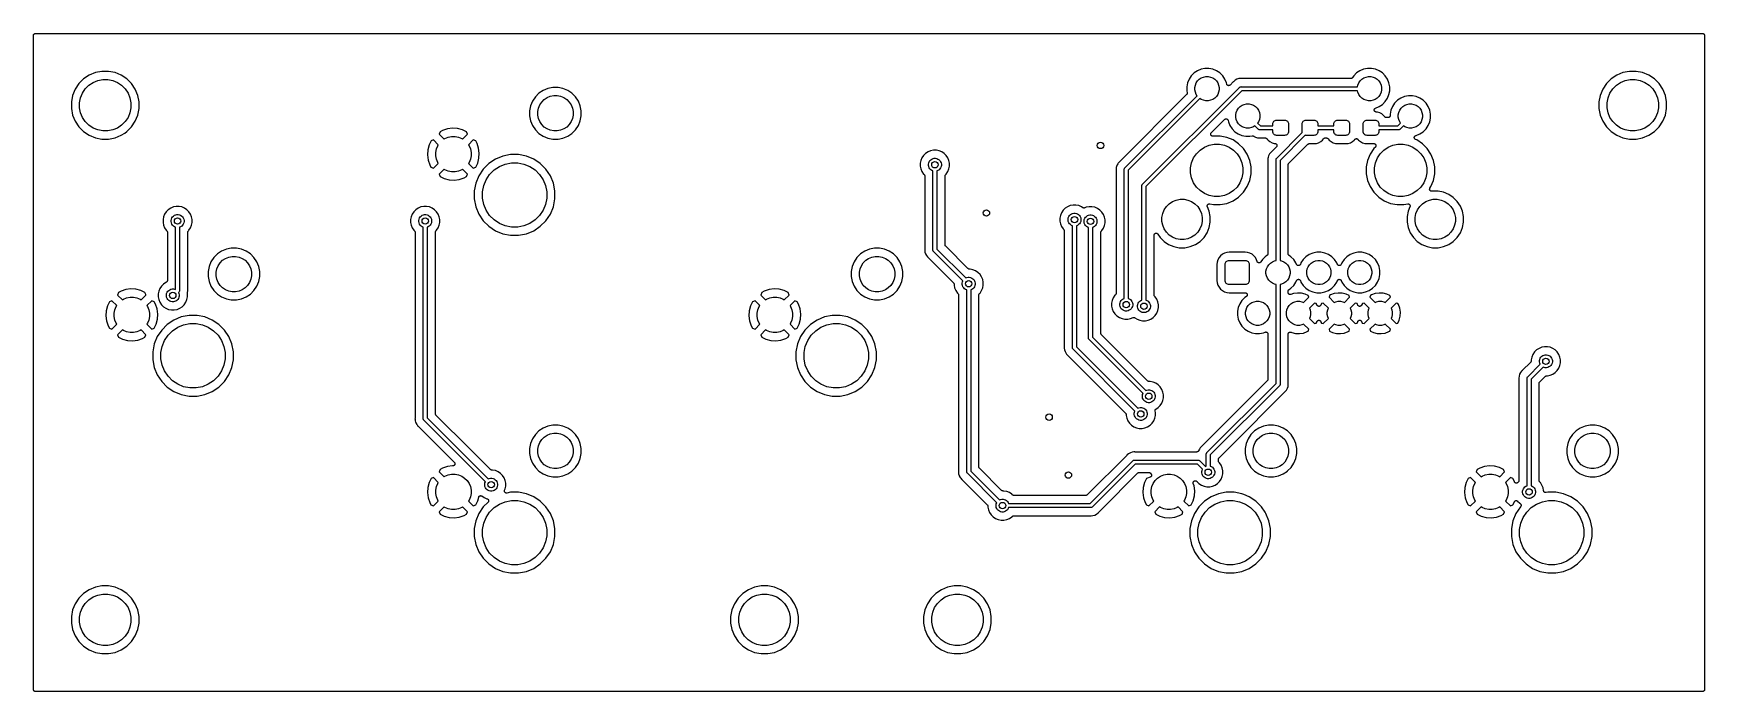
# Model space of a CAD drawing. Extents: x 2.11 to 6.2, y -3.7 to -2.09.
import ezdxf

# ---------------------------------------------------------------- set-up
doc = ezdxf.new("R2010")
doc.units = 0
doc.header["$MEASUREMENT"] = 0
doc.layers.add('BLACK', color=7, linetype='CONTINUOUS')

msp = doc.modelspace()

# ---------------------------------------------------------------- linework, layer by layer
at = {"layer": 'BLACK', "linetype": 'CONTINUOUS'}
for p, q in [((2.1076, -2.09284), (2.10765, -2.09237)), ((2.1076, -2.09288), (2.1076, -2.09284)), ((2.1076, -2.09288), (2.1076, -2.09288)), ((2.1076, -2.09288), (2.1076, -2.09288)), ((2.1076, -2.09291), (2.1076, -2.09288)), ((2.1076, -3.69449), (2.1076, -2.09291)), ((2.10765, -2.09237), (2.1077, -2.09191)), ((2.1077, -2.09191), (2.10771, -2.09189)), ((2.10771, -2.09187), (2.10785, -2.09143)), ((2.10771, -2.09189), (2.10771, -2.09187)), ((2.10785, -2.09143), (2.10799, -2.09098)), ((2.10799, -2.09098), (2.108, -2.09096)), ((2.108, -2.09094), (2.10823, -2.09053)), ((2.108, -2.09096), (2.108, -2.09094)), ((2.10823, -2.09053), (2.10845, -2.09012)), ((2.10845, -2.09012), (2.10846, -2.0901)), ((2.10846, -2.0901), (2.10847, -2.09009)), ((2.10847, -2.09009), (2.10877, -2.08973)), ((2.10877, -2.08973), (2.10908, -2.08937)), ((2.10908, -2.08937), (2.10909, -2.08935)), ((2.10909, -2.08935), (2.1091, -2.08934)), ((2.1091, -2.08934), (2.10947, -2.08905)), ((2.10947, -2.08905), (2.10983, -2.08875)), ((2.10983, -2.08875), (2.10985, -2.08874)), ((2.10985, -2.08874), (2.10986, -2.08873)), ((2.10986, -2.08873), (2.11028, -2.08851)), ((2.11028, -2.08851), (2.11069, -2.08829)), ((2.11069, -2.08829), (2.11071, -2.08829)), ((2.11071, -2.08829), (2.11073, -2.08828)), ((2.11073, -2.08828), (2.11118, -2.08814)), ((2.11118, -2.08814), (2.11163, -2.08801)), ((2.11163, -2.08801), (2.11164, -2.08801)), ((2.11164, -2.08801), (2.11166, -2.088)), ((2.11166, -2.088), (2.11213, -2.08796)), ((2.11213, -2.08796), (2.1126, -2.08791)), ((2.1126, -2.08791), (6.19449, -2.08791)), ((6.19449, -2.08791), (6.19452, -2.08791)), ((6.19452, -2.08791), (6.19452, -2.08791)), ((6.19452, -2.08791), (6.19452, -2.08791)), ((6.19452, -2.08791), (6.19456, -2.08791)), ((6.19456, -2.08791), (6.19503, -2.08797)), ((6.19503, -2.08797), (6.19549, -2.08802)), ((6.19549, -2.08802), (6.19551, -2.08802)), ((6.19551, -2.08802), (6.19553, -2.08802)), ((6.19553, -2.08802), (6.19598, -2.08816)), ((6.19598, -2.08816), (6.19643, -2.0883)), ((6.19643, -2.0883), (6.19644, -2.08831)), ((6.19644, -2.08831), (6.19646, -2.08832)), ((6.19646, -2.08832), (6.19687, -2.08854)), ((6.19687, -2.08854), (6.19728, -2.08877)), ((6.19728, -2.08877), (6.1973, -2.08878)), ((6.1973, -2.08878), (6.19731, -2.08879)), ((6.19731, -2.08879), (6.19767, -2.08909)), ((6.19767, -2.08909), (6.19804, -2.08939)), ((6.19804, -2.08939), (6.19805, -2.0894)), ((6.19805, -2.0894), (6.19806, -2.08942)), ((6.19806, -2.08942), (6.19836, -2.08978)), ((6.19836, -2.08978), (6.19865, -2.09015)), ((6.19865, -2.09015), (6.19866, -2.09016)), ((6.19866, -2.09016), (6.19867, -2.09018)), ((6.19867, -2.09018), (6.19889, -2.09059)), ((6.19889, -2.09059), (6.19911, -2.09101)), ((6.19911, -2.09101), (6.19912, -2.09102)), ((6.19912, -2.09102), (6.19912, -2.09104)), ((6.19912, -2.09104), (6.19926, -2.09149)), ((6.19926, -2.09149), (6.19939, -2.09194)), ((6.19939, -2.09194), (6.19939, -2.09196)), ((6.19939, -2.09196), (6.1994, -2.09198)), ((6.1994, -2.09198), (6.19944, -2.09244)), ((6.19944, -2.09244), (6.19949, -2.09291)), ((6.19949, -2.09291), (6.19949, -3.69449)), ((2.23056, -2.19932), (2.219, -2.21088)), ((2.24415, -2.19023), (2.23056, -2.19932)), ((2.24331, -2.21485), (2.25363, -2.20796)), ((2.25926, -2.18398), (2.24415, -2.19023)), ((2.25363, -2.20796), (2.26509, -2.20321)), ((2.27529, -2.18079), (2.25926, -2.18398)), ((2.26509, -2.20321), (2.27726, -2.20079)), ((2.29164, -2.18079), (2.27529, -2.18079)), ((2.27726, -2.20079), (2.28967, -2.20079)), ((2.28967, -2.20079), (2.30184, -2.20321)), ((2.30767, -2.18398), (2.29164, -2.18079)), ((2.30184, -2.20321), (2.3133, -2.20796)), ((2.32278, -2.19023), (2.30767, -2.18398)), ((2.3133, -2.20796), (2.32362, -2.21485)), ((2.33637, -2.19932), (2.32278, -2.19023)), ((2.34793, -2.21088), (2.33637, -2.19932)), ((4.93348, -2.20878), (4.93157, -2.21835)), ((4.93721, -2.19977), (4.93348, -2.20878)), ((4.94263, -2.19166), (4.93721, -2.19977)), ((4.94953, -2.18476), (4.94263, -2.19166)), ((4.95764, -2.17934), (4.94953, -2.18476)), ((4.95271, -2.21462), (4.95494, -2.20924)), ((4.95494, -2.20924), (4.95817, -2.20441)), ((4.96666, -2.1756), (4.95764, -2.17934)), ((4.95817, -2.20441), (4.96228, -2.20029)), ((4.96228, -2.20029), (4.96712, -2.19706)), ((4.97622, -2.1737), (4.96666, -2.1756)), ((4.96712, -2.19706), (4.97249, -2.19484)), ((4.97249, -2.19484), (4.97819, -2.1937)), ((4.98598, -2.1737), (4.97622, -2.1737)), ((4.97819, -2.1937), (4.98401, -2.1937)), ((4.98401, -2.1937), (4.98972, -2.19484)), ((4.99555, -2.1756), (4.98598, -2.1737)), ((4.98972, -2.19484), (4.99509, -2.19706)), ((4.99509, -2.19706), (4.99993, -2.20029)), ((5.00456, -2.17934), (4.99555, -2.1756)), ((4.99993, -2.20029), (5.00404, -2.20441)), ((5.00404, -2.20441), (5.00727, -2.20924)), ((5.01267, -2.18476), (5.00456, -2.17934)), ((5.00727, -2.20924), (5.0095, -2.21462)), ((5.01957, -2.19166), (5.01267, -2.18476)), ((5.02499, -2.19977), (5.01957, -2.19166)), ((5.02873, -2.20878), (5.02499, -2.19977)), ((5.02933, -2.21183), (5.02873, -2.20878)), ((5.04551, -2.20665), (5.03777, -2.21439)), ((5.04565, -2.20648), (5.04551, -2.20665)), ((5.0458, -2.20634), (5.04565, -2.20648)), ((5.04584, -2.20628), (5.0458, -2.20634)), ((5.04647, -2.20552), (5.04584, -2.20628)), ((5.05026, -2.20241), (5.04647, -2.20552)), ((5.05459, -2.20009), (5.05026, -2.20241)), ((5.05929, -2.19867), (5.05459, -2.20009)), ((5.06318, -2.19828), (5.05929, -2.19867)), ((5.06319, -2.19828), (5.06318, -2.19828)), ((5.06417, -2.19819), (5.06319, -2.19828)), ((5.06515, -2.19828), (5.06417, -2.19819)), ((5.06536, -2.19828), (5.06515, -2.19828)), ((5.06557, -2.19831), (5.06536, -2.19828)), ((5.06564, -2.19831), (5.06557, -2.19831)), ((5.33355, -2.19831), (5.06564, -2.19831)), ((5.33401, -2.19826), (5.33355, -2.19831)), ((5.33447, -2.19822), (5.33401, -2.19826)), ((5.33449, -2.19821), (5.33447, -2.19822)), ((5.33452, -2.19821), (5.33449, -2.19821)), ((5.33496, -2.19808), (5.33452, -2.19821)), ((5.33541, -2.19795), (5.33496, -2.19808)), ((5.33543, -2.19794), (5.33541, -2.19795)), ((5.33545, -2.19793), (5.33543, -2.19794)), ((5.33586, -2.19771), (5.33545, -2.19793)), ((5.33627, -2.1975), (5.33586, -2.19771)), ((5.33629, -2.19748), (5.33627, -2.1975)), ((5.33631, -2.19747), (5.33629, -2.19748)), ((5.33667, -2.19718), (5.33631, -2.19747)), ((5.33704, -2.19689), (5.33667, -2.19718)), ((5.33705, -2.19687), (5.33704, -2.19689)), ((5.33707, -2.19685), (5.33705, -2.19687)), ((5.33736, -2.1965), (5.33707, -2.19685)), ((5.33767, -2.19614), (5.33736, -2.1965)), ((5.33769, -2.1961), (5.33767, -2.19614)), ((5.3377, -2.19608), (5.33769, -2.1961)), ((5.33769, -2.1961), (5.33769, -2.1961)), ((5.33769, -2.1961), (5.33769, -2.1961)), ((5.34066, -2.19166), (5.3377, -2.19608)), ((5.34756, -2.18476), (5.34066, -2.19166)), ((5.35567, -2.17934), (5.34756, -2.18476)), ((5.35074, -2.21462), (5.35297, -2.20924)), ((5.35297, -2.20924), (5.3562, -2.20441)), ((5.36469, -2.1756), (5.35567, -2.17934)), ((5.3562, -2.20441), (5.36031, -2.20029)), ((5.36031, -2.20029), (5.36515, -2.19706)), ((5.37426, -2.1737), (5.36469, -2.1756)), ((5.36515, -2.19706), (5.37052, -2.19484)), ((5.37052, -2.19484), (5.37623, -2.1937)), ((5.38401, -2.1737), (5.37426, -2.1737)), ((5.37623, -2.1937), (5.38204, -2.1937)), ((5.38204, -2.1937), (5.38775, -2.19484)), ((5.39358, -2.1756), (5.38401, -2.1737)), ((5.38775, -2.19484), (5.39312, -2.19706)), ((5.39312, -2.19706), (5.39796, -2.20029)), ((5.40259, -2.17934), (5.39358, -2.1756)), ((5.39796, -2.20029), (5.40207, -2.20441)), ((5.40207, -2.20441), (5.4053, -2.20924)), ((5.41071, -2.18476), (5.40259, -2.17934)), ((5.4053, -2.20924), (5.40753, -2.21462)), ((5.4176, -2.19166), (5.41071, -2.18476)), ((5.42302, -2.19977), (5.4176, -2.19166)), ((5.42676, -2.20878), (5.42302, -2.19977)), ((5.42866, -2.21835), (5.42676, -2.20878)), ((5.97072, -2.19932), (5.95916, -2.21088)), ((5.98431, -2.19023), (5.97072, -2.19932)), ((5.98347, -2.21485), (5.99378, -2.20796)), ((5.99941, -2.18398), (5.98431, -2.19023)), ((5.99378, -2.20796), (6.00525, -2.20321)), ((6.01545, -2.18079), (5.99941, -2.18398)), ((6.00525, -2.20321), (6.01742, -2.20079)), ((6.0318, -2.18079), (6.01545, -2.18079)), ((6.01742, -2.20079), (6.02983, -2.20079)), ((6.02983, -2.20079), (6.042, -2.20321)), ((6.04783, -2.18398), (6.0318, -2.18079)), ((6.042, -2.20321), (6.05346, -2.20796)), ((6.06293, -2.19023), (6.04783, -2.18398)), ((6.05346, -2.20796), (6.06378, -2.21485)), ((6.07653, -2.19932), (6.06293, -2.19023)), ((6.08809, -2.21088), (6.07653, -2.19932)), ((2.20366, -2.23957), (2.20047, -2.25561)), ((2.20992, -2.22447), (2.20366, -2.23957)), ((2.219, -2.21088), (2.20992, -2.22447)), ((2.22047, -2.25758), (2.22289, -2.24541)), ((2.22289, -2.24541), (2.22764, -2.23394)), ((2.22764, -2.23394), (2.23454, -2.22362)), ((2.23454, -2.22362), (2.24331, -2.21485)), ((2.32362, -2.21485), (2.33239, -2.22362)), ((2.33239, -2.22362), (2.33929, -2.23394)), ((2.33929, -2.23394), (2.34404, -2.24541)), ((2.34404, -2.24541), (2.34646, -2.25758)), ((2.35701, -2.22447), (2.34793, -2.21088)), ((2.36327, -2.23957), (2.35701, -2.22447)), ((2.36646, -2.25561), (2.36327, -2.23957)), ((3.33665, -2.24311), (3.32972, -2.25348)), ((3.34547, -2.23429), (3.33665, -2.24311)), ((3.35584, -2.22736), (3.34547, -2.23429)), ((3.35219, -2.25586), (3.35822, -2.24983)), ((3.36736, -2.22259), (3.35584, -2.22736)), ((3.35822, -2.24983), (3.36531, -2.24509)), ((3.36531, -2.24509), (3.37319, -2.24182)), ((3.37959, -2.22016), (3.36736, -2.22259)), ((3.37319, -2.24182), (3.38156, -2.24016)), ((3.39206, -2.22016), (3.37959, -2.22016)), ((3.38156, -2.24016), (3.39009, -2.24016)), ((3.39009, -2.24016), (3.39846, -2.24182)), ((3.40429, -2.22259), (3.39206, -2.22016)), ((3.39846, -2.24182), (3.40634, -2.24509)), ((3.41581, -2.22736), (3.40429, -2.22259)), ((3.40634, -2.24509), (3.41343, -2.24983)), ((3.41343, -2.24983), (3.41947, -2.25586)), ((3.42618, -2.23429), (3.41581, -2.22736)), ((3.435, -2.24311), (3.42618, -2.23429)), ((3.44193, -2.25348), (3.435, -2.24311)), ((4.93125, -2.23784), (4.76688, -2.4022)), ((4.78016, -2.41722), (4.95703, -2.24034)), ((4.96399, -2.2473), (4.78839, -2.4229)), ((4.82346, -2.45698), (5.06052, -2.21992)), ((5.06621, -2.22815), (4.83169, -2.46267)), ((4.93154, -2.23749), (4.93125, -2.23784)), ((4.93184, -2.23713), (4.93154, -2.23749)), ((4.93157, -2.21835), (4.93157, -2.22811)), ((4.93157, -2.22811), (4.93261, -2.23333)), ((4.93185, -2.23711), (4.93184, -2.23713)), ((4.93186, -2.23709), (4.93185, -2.23711)), ((4.93208, -2.23668), (4.93186, -2.23709)), ((4.93231, -2.23627), (4.93208, -2.23668)), ((4.93233, -2.23623), (4.93231, -2.23625)), ((4.93231, -2.23625), (4.93231, -2.23627)), ((4.93246, -2.23578), (4.93233, -2.23623)), ((4.9326, -2.23534), (4.93246, -2.23578)), ((4.93261, -2.23529), (4.9326, -2.23532)), ((4.9326, -2.23532), (4.9326, -2.23534)), ((4.93261, -2.23333), (4.93262, -2.23335)), ((4.93266, -2.23483), (4.93261, -2.23529)), ((4.93262, -2.23335), (4.93262, -2.23335)), ((4.93262, -2.23335), (4.93262, -2.23335)), ((4.93262, -2.23335), (4.93263, -2.2334)), ((4.93263, -2.2334), (4.93267, -2.23386)), ((4.93271, -2.23437), (4.93266, -2.23483)), ((4.93267, -2.23386), (4.93271, -2.23432)), ((4.93271, -2.23432), (4.93271, -2.23435)), ((4.93271, -2.23435), (4.93271, -2.23437)), ((4.95157, -2.22032), (4.95271, -2.21462)), ((4.95157, -2.22614), (4.95157, -2.22032)), ((4.95271, -2.23184), (4.95157, -2.22614)), ((4.95494, -2.23721), (4.95271, -2.23184)), ((4.95703, -2.24034), (4.95494, -2.23721)), ((4.96712, -2.2494), (4.96399, -2.2473)), ((4.97249, -2.25162), (4.96712, -2.2494)), ((4.99509, -2.2494), (4.98972, -2.25162)), ((4.99993, -2.24616), (4.99509, -2.2494)), ((5.00404, -2.24205), (4.99993, -2.24616)), ((5.00727, -2.23721), (5.00404, -2.24205)), ((5.0095, -2.23184), (5.00727, -2.23721)), ((5.0095, -2.21462), (5.01063, -2.22032)), ((5.01063, -2.22614), (5.0095, -2.23184)), ((5.01063, -2.22032), (5.01063, -2.22614)), ((5.02947, -2.21229), (5.02933, -2.21183)), ((5.02961, -2.21274), (5.02947, -2.21229)), ((5.02961, -2.21275), (5.02961, -2.21274)), ((5.02961, -2.21276), (5.02961, -2.21275)), ((5.02984, -2.21318), (5.02961, -2.21276)), ((5.03006, -2.2136), (5.02984, -2.21318)), ((5.03007, -2.21361), (5.03006, -2.2136)), ((5.03007, -2.21362), (5.03007, -2.21361)), ((5.03037, -2.21399), (5.03007, -2.21362)), ((5.03068, -2.21436), (5.03037, -2.21399)), ((5.03068, -2.21437), (5.03068, -2.21436)), ((5.03069, -2.21438), (5.03068, -2.21437)), ((5.03106, -2.21468), (5.03069, -2.21438)), ((5.03143, -2.21499), (5.03106, -2.21468)), ((5.03144, -2.21499), (5.03143, -2.21499)), ((5.03144, -2.215), (5.03144, -2.21499)), ((5.03186, -2.21523), (5.03144, -2.215)), ((5.03228, -2.21545), (5.03186, -2.21523)), ((5.03229, -2.21546), (5.03228, -2.21545)), ((5.0323, -2.21546), (5.03229, -2.21546)), ((5.03276, -2.2156), (5.0323, -2.21546)), ((5.03321, -2.21574), (5.03276, -2.2156)), ((5.03322, -2.21575), (5.03321, -2.21574)), ((5.03323, -2.21575), (5.03322, -2.21575)), ((5.03371, -2.2158), (5.03323, -2.21575)), ((5.03418, -2.21585), (5.03371, -2.2158)), ((5.03419, -2.21585), (5.03418, -2.21585)), ((5.03421, -2.21585), (5.03419, -2.21585)), ((5.03468, -2.21581), (5.03421, -2.21585)), ((5.03516, -2.21577), (5.03468, -2.21581)), ((5.03517, -2.21576), (5.03516, -2.21577)), ((5.03518, -2.21576), (5.03517, -2.21576)), ((5.03563, -2.21563), (5.03518, -2.21576)), ((5.03609, -2.21549), (5.03563, -2.21563)), ((5.0361, -2.21549), (5.03609, -2.21549)), ((5.03611, -2.21548), (5.0361, -2.21549)), ((5.03653, -2.21526), (5.03611, -2.21548)), ((5.03696, -2.21504), (5.03653, -2.21526)), ((5.03697, -2.21504), (5.03696, -2.21504)), ((5.03698, -2.21503), (5.03697, -2.21504)), ((5.03735, -2.21473), (5.03698, -2.21503)), ((5.03772, -2.21444), (5.03735, -2.21473)), ((5.03774, -2.21442), (5.03772, -2.21444)), ((5.03777, -2.21439), (5.03774, -2.21442)), ((5.03774, -2.21442), (5.03774, -2.21442)), ((5.03774, -2.21442), (5.03774, -2.21442)), ((5.06052, -2.21992), (5.06068, -2.21973)), ((5.06068, -2.21973), (5.06109, -2.21939)), ((5.06109, -2.21939), (5.06143, -2.21912)), ((5.06143, -2.21912), (5.06228, -2.21866)), ((5.06228, -2.21866), (5.0623, -2.21865)), ((5.0623, -2.21865), (5.06321, -2.21838)), ((5.06321, -2.21838), (5.06393, -2.21831)), ((5.06393, -2.21831), (5.06417, -2.21828)), ((5.06393, -2.21831), (5.06393, -2.21831)), ((5.06417, -2.21828), (5.06441, -2.21831)), ((5.06441, -2.21831), (5.35001, -2.21831)), ((5.35001, -2.22815), (5.06621, -2.22815)), ((5.35001, -2.21831), (5.35074, -2.21462)), ((5.35074, -2.23184), (5.35001, -2.22815)), ((5.35297, -2.23721), (5.35074, -2.23184)), ((5.3562, -2.24205), (5.35297, -2.23721)), ((5.36031, -2.24616), (5.3562, -2.24205)), ((5.36515, -2.2494), (5.36031, -2.24616)), ((5.37052, -2.25162), (5.36515, -2.2494)), ((5.39312, -2.2494), (5.38775, -2.25162)), ((5.39796, -2.24616), (5.39312, -2.2494)), ((5.40207, -2.24205), (5.39796, -2.24616)), ((5.4053, -2.23721), (5.40207, -2.24205)), ((5.40753, -2.23184), (5.4053, -2.23721)), ((5.40753, -2.21462), (5.40866, -2.22032)), ((5.40866, -2.22614), (5.40753, -2.23184)), ((5.40866, -2.22032), (5.40866, -2.22614)), ((5.4176, -2.2548), (5.42302, -2.24669)), ((5.42302, -2.24669), (5.42676, -2.23767)), ((5.42676, -2.23767), (5.42866, -2.22811)), ((5.42866, -2.22811), (5.42866, -2.21835)), ((5.45567, -2.24627), (5.44756, -2.25169)), ((5.46469, -2.24253), (5.45567, -2.24627)), ((5.47426, -2.24063), (5.46469, -2.24253)), ((5.48401, -2.24063), (5.47426, -2.24063)), ((5.49358, -2.24253), (5.48401, -2.24063)), ((5.50259, -2.24627), (5.49358, -2.24253)), ((5.51071, -2.25169), (5.50259, -2.24627)), ((5.94382, -2.23957), (5.94063, -2.25561)), ((5.95008, -2.22447), (5.94382, -2.23957)), ((5.95916, -2.21088), (5.95008, -2.22447)), ((5.96063, -2.25758), (5.96305, -2.24541)), ((5.96305, -2.24541), (5.9678, -2.23394)), ((5.9678, -2.23394), (5.97469, -2.22362)), ((5.97469, -2.22362), (5.98347, -2.21485)), ((6.06378, -2.21485), (6.07255, -2.22362)), ((6.07255, -2.22362), (6.07944, -2.23394)), ((6.07944, -2.23394), (6.08419, -2.24541)), ((6.08419, -2.24541), (6.08661, -2.25758)), ((6.09717, -2.22447), (6.08809, -2.21088)), ((6.10342, -2.23957), (6.09717, -2.22447)), ((6.10661, -2.25561), (6.10342, -2.23957)), ((2.20047, -2.25561), (2.20047, -2.27195)), ((2.20047, -2.27195), (2.20366, -2.28799)), ((2.20366, -2.28799), (2.20992, -2.30309)), ((2.22047, -2.26998), (2.22047, -2.25758)), ((2.22289, -2.28215), (2.22047, -2.26998)), ((2.22764, -2.29362), (2.22289, -2.28215)), ((2.34404, -2.28215), (2.33929, -2.29362)), ((2.34646, -2.26998), (2.34404, -2.28215)), ((2.34646, -2.25758), (2.34646, -2.26998)), ((2.35701, -2.30309), (2.36327, -2.28799)), ((2.36327, -2.28799), (2.3657, -2.27576)), ((2.3657, -2.27576), (2.36646, -2.27195)), ((2.3657, -2.27576), (2.3657, -2.27576)), ((2.36646, -2.27195), (2.36646, -2.25561)), ((3.32495, -2.265), (3.32252, -2.27723)), ((3.32252, -2.27723), (3.32252, -2.2897)), ((3.32252, -2.2897), (3.32495, -2.30193)), ((3.32972, -2.25348), (3.32495, -2.265)), ((3.34252, -2.2792), (3.34418, -2.27083)), ((3.34252, -2.28773), (3.34252, -2.2792)), ((3.34418, -2.2961), (3.34252, -2.28773)), ((3.34418, -2.27083), (3.34745, -2.26295)), ((3.34745, -2.26295), (3.35219, -2.25586)), ((3.41947, -2.25586), (3.4242, -2.26295)), ((3.4242, -2.26295), (3.42747, -2.27083)), ((3.42747, -2.27083), (3.42913, -2.2792)), ((3.42913, -2.28773), (3.42747, -2.2961)), ((3.42913, -2.2792), (3.42913, -2.28773)), ((3.4467, -2.265), (3.44193, -2.25348)), ((3.44913, -2.27723), (3.4467, -2.265)), ((3.4467, -2.30193), (3.44913, -2.2897)), ((3.44913, -2.2897), (3.44913, -2.27723)), ((4.97819, -2.25276), (4.97249, -2.25162)), ((4.98401, -2.25276), (4.97819, -2.25276)), ((4.98972, -2.25162), (4.98401, -2.25276)), ((5.05157, -2.28725), (5.05271, -2.28154)), ((5.05157, -2.29307), (5.05157, -2.28725)), ((5.05271, -2.28154), (5.05494, -2.27617)), ((5.05494, -2.27617), (5.05817, -2.27133)), ((5.05817, -2.27133), (5.06228, -2.26722)), ((5.06228, -2.26722), (5.06712, -2.26399)), ((5.06712, -2.26399), (5.07249, -2.26176)), ((5.07249, -2.26176), (5.07819, -2.26063)), ((5.07819, -2.26063), (5.08401, -2.26063)), ((5.08401, -2.26063), (5.08972, -2.26176)), ((5.08972, -2.26176), (5.09509, -2.26399)), ((5.09509, -2.26399), (5.09993, -2.26722)), ((5.09993, -2.26722), (5.10404, -2.27133)), ((5.10404, -2.27133), (5.10727, -2.27617)), ((5.10727, -2.27617), (5.1095, -2.28154)), ((5.1095, -2.28154), (5.11063, -2.28725)), ((5.11063, -2.28725), (5.11063, -2.29307)), ((5.37623, -2.25276), (5.37052, -2.25162)), ((5.38204, -2.25276), (5.37623, -2.25276)), ((5.38775, -2.25162), (5.38204, -2.25276)), ((5.39073, -2.27535), (5.39076, -2.2751)), ((5.39076, -2.27558), (5.39073, -2.27535)), ((5.39075, -2.27582), (5.39076, -2.27558)), ((5.3908, -2.27607), (5.39075, -2.27582)), ((5.39076, -2.27485), (5.39081, -2.27461)), ((5.39076, -2.2751), (5.39076, -2.27485)), ((5.39082, -2.27632), (5.3908, -2.27607)), ((5.39081, -2.27461), (5.39083, -2.27438)), ((5.39089, -2.27655), (5.39082, -2.27632)), ((5.39083, -2.27438), (5.39091, -2.27414)), ((5.39094, -2.27678), (5.39089, -2.27655)), ((5.39091, -2.27414), (5.39096, -2.27389)), ((5.39103, -2.27701), (5.39094, -2.27678)), ((5.39096, -2.27389), (5.39105, -2.27367)), ((5.3911, -2.27725), (5.39103, -2.27701)), ((5.39105, -2.27367), (5.39112, -2.27344)), ((5.39121, -2.27747), (5.3911, -2.27725)), ((5.39112, -2.27344), (5.39124, -2.27322)), ((5.3913, -2.27769), (5.39121, -2.27747)), ((5.39124, -2.27322), (5.39134, -2.27299)), ((5.39144, -2.2779), (5.3913, -2.27769)), ((5.39134, -2.27299), (5.39147, -2.27279)), ((5.39155, -2.27812), (5.39144, -2.2779)), ((5.39147, -2.27279), (5.39158, -2.27258)), ((5.3917, -2.2783), (5.39155, -2.27812)), ((5.39158, -2.27258), (5.39174, -2.27239)), ((5.39183, -2.2785), (5.3917, -2.2783)), ((5.39174, -2.27239), (5.39188, -2.27218)), ((5.39201, -2.27868), (5.39183, -2.2785)), ((5.39188, -2.27218), (5.39205, -2.27202)), ((5.39217, -2.27888), (5.39201, -2.27868)), ((5.39205, -2.27202), (5.3922, -2.27183)), ((5.39235, -2.27903), (5.39217, -2.27888)), ((5.3922, -2.27183), (5.3924, -2.27167)), ((5.39252, -2.2792), (5.39235, -2.27903)), ((5.3924, -2.27167), (5.39257, -2.2715)), ((5.39272, -2.27934), (5.39252, -2.2792)), ((5.39257, -2.2715), (5.39277, -2.27136)), ((5.39292, -2.2795), (5.39272, -2.27934)), ((5.39277, -2.27136), (5.39296, -2.27121)), ((5.39312, -2.27962), (5.39292, -2.2795)), ((5.39296, -2.27121), (5.39318, -2.2711)), ((5.39332, -2.27975), (5.39312, -2.27962)), ((5.39318, -2.2711), (5.39339, -2.27096)), ((5.39355, -2.27985), (5.39332, -2.27975)), ((5.39339, -2.27096), (5.39361, -2.27087)), ((5.39377, -2.27997), (5.39355, -2.27985)), ((5.39361, -2.27087), (5.39382, -2.27075)), ((5.394, -2.28004), (5.39377, -2.27997)), ((5.39382, -2.27075), (5.40259, -2.26712)), ((5.39422, -2.28014), (5.394, -2.28004)), ((5.39446, -2.28019), (5.39422, -2.28014)), ((5.3947, -2.28027), (5.39446, -2.28019)), ((5.39494, -2.28029), (5.3947, -2.28027)), ((5.39517, -2.28034), (5.39494, -2.28029)), ((5.39524, -2.28035), (5.39517, -2.28034)), ((5.39846, -2.28067), (5.39524, -2.28035)), ((5.40399, -2.28234), (5.39846, -2.28067)), ((5.40259, -2.26712), (5.41071, -2.2617)), ((5.40908, -2.28506), (5.40399, -2.28234)), ((5.41354, -2.28872), (5.40908, -2.28506)), ((5.41071, -2.2617), (5.4176, -2.2548)), ((5.41635, -2.29215), (5.41354, -2.28872)), ((5.42898, -2.29136), (5.42875, -2.29177)), ((5.4292, -2.29095), (5.42898, -2.29136)), ((5.42921, -2.29093), (5.4292, -2.29095)), ((5.42922, -2.29091), (5.42921, -2.29093)), ((5.42935, -2.29046), (5.42922, -2.29091)), ((5.4295, -2.29002), (5.42935, -2.29046)), ((5.42955, -2.28952), (5.4295, -2.28998)), ((5.4295, -2.28998), (5.4295, -2.29)), ((5.4295, -2.29), (5.4295, -2.29002)), ((5.42961, -2.28905), (5.42955, -2.28952)), ((5.43151, -2.27571), (5.42961, -2.28528)), ((5.42961, -2.28528), (5.42961, -2.28898)), ((5.42961, -2.28898), (5.42961, -2.28901)), ((5.42961, -2.28901), (5.42961, -2.28901)), ((5.42961, -2.28901), (5.42961, -2.28901)), ((5.42961, -2.28901), (5.42961, -2.28905)), ((5.43524, -2.2667), (5.43151, -2.27571)), ((5.44066, -2.25859), (5.43524, -2.2667)), ((5.44756, -2.25169), (5.44066, -2.25859)), ((5.44961, -2.28725), (5.45074, -2.28154)), ((5.44961, -2.29307), (5.44961, -2.28725)), ((5.45074, -2.28154), (5.45297, -2.27617)), ((5.45297, -2.27617), (5.4562, -2.27133)), ((5.4562, -2.27133), (5.46031, -2.26722)), ((5.46031, -2.26722), (5.46515, -2.26399)), ((5.46515, -2.26399), (5.47052, -2.26176)), ((5.47052, -2.26176), (5.47623, -2.26063)), ((5.47623, -2.26063), (5.48204, -2.26063)), ((5.48204, -2.26063), (5.48775, -2.26176)), ((5.48775, -2.26176), (5.49312, -2.26399)), ((5.49312, -2.26399), (5.49796, -2.26722)), ((5.49796, -2.26722), (5.50207, -2.27133)), ((5.50207, -2.27133), (5.5053, -2.27617)), ((5.5053, -2.27617), (5.50753, -2.28154)), ((5.50753, -2.28154), (5.50866, -2.28725)), ((5.50866, -2.28725), (5.50866, -2.29307)), ((5.5176, -2.25859), (5.51071, -2.25169)), ((5.52302, -2.2667), (5.5176, -2.25859)), ((5.52676, -2.27571), (5.52302, -2.2667)), ((5.52866, -2.28528), (5.52676, -2.27571)), ((5.52866, -2.29504), (5.52866, -2.28528)), ((5.94063, -2.25561), (5.94063, -2.27195)), ((5.94063, -2.27195), (5.94382, -2.28799)), ((5.94382, -2.28799), (5.95008, -2.30309)), ((5.96063, -2.26998), (5.96063, -2.25758)), ((5.96305, -2.28215), (5.96063, -2.26998)), ((5.9678, -2.29362), (5.96305, -2.28215)), ((6.08419, -2.28215), (6.07944, -2.29362)), ((6.08661, -2.26998), (6.08419, -2.28215)), ((6.08661, -2.25758), (6.08661, -2.26998)), ((6.09717, -2.30309), (6.10342, -2.28799)), ((6.10342, -2.28799), (6.10661, -2.27195)), ((6.10661, -2.27195), (6.10661, -2.25561)), ((2.20992, -2.30309), (2.219, -2.31668)), ((2.219, -2.31668), (2.23056, -2.32824)), ((2.23454, -2.30393), (2.22764, -2.29362)), ((2.23056, -2.32824), (2.24415, -2.33733)), ((2.24331, -2.31271), (2.23454, -2.30393)), ((2.25363, -2.3196), (2.24331, -2.31271)), ((2.26509, -2.32435), (2.25363, -2.3196)), ((2.27726, -2.32677), (2.26509, -2.32435)), ((2.28967, -2.32677), (2.27726, -2.32677)), ((2.30184, -2.32435), (2.28967, -2.32677)), ((2.3133, -2.3196), (2.30184, -2.32435)), ((2.32362, -2.31271), (2.3133, -2.3196)), ((2.32278, -2.33733), (2.33105, -2.3318)), ((2.33239, -2.30393), (2.32362, -2.31271)), ((2.33105, -2.3318), (2.33637, -2.32824)), ((2.33105, -2.3318), (2.33105, -2.3318)), ((2.33929, -2.29362), (2.33239, -2.30393)), ((2.33637, -2.32824), (2.34793, -2.31668)), ((2.34793, -2.31668), (2.35701, -2.30309)), ((3.10362, -2.32869), (3.10124, -2.33474)), ((3.10944, -2.32557), (3.10362, -2.32869)), ((3.12133, -2.32153), (3.10944, -2.32557)), ((3.13369, -2.31989), (3.12133, -2.32153)), ((3.14613, -2.32069), (3.13369, -2.31989)), ((3.15818, -2.32391), (3.14613, -2.32069)), ((3.16807, -2.32878), (3.15818, -2.32391)), ((3.17041, -2.33474), (3.16807, -2.32878)), ((3.32495, -2.30193), (3.32972, -2.31345)), ((3.32972, -2.31345), (3.33665, -2.32382)), ((3.33665, -2.32382), (3.34547, -2.33264)), ((3.34745, -2.30398), (3.34418, -2.2961)), ((3.35219, -2.31107), (3.34745, -2.30398)), ((3.35822, -2.3171), (3.35219, -2.31107)), ((3.36531, -2.32184), (3.35822, -2.3171)), ((3.37319, -2.32511), (3.36531, -2.32184)), ((3.38156, -2.32677), (3.37319, -2.32511)), ((3.39009, -2.32677), (3.38156, -2.32677)), ((3.39846, -2.32511), (3.39009, -2.32677)), ((3.40634, -2.32184), (3.39846, -2.32511)), ((3.41343, -2.3171), (3.40634, -2.32184)), ((3.41947, -2.31107), (3.41343, -2.3171)), ((3.4242, -2.30398), (3.41947, -2.31107)), ((3.42747, -2.2961), (3.4242, -2.30398)), ((3.42618, -2.33264), (3.435, -2.32382)), ((3.435, -2.32382), (3.44193, -2.31345)), ((3.44193, -2.31345), (3.4467, -2.30193)), ((4.99063, -2.33254), (4.99086, -2.33211)), ((4.99086, -2.33211), (4.99109, -2.33169)), ((4.99109, -2.33169), (4.9911, -2.33168)), ((4.99109, -2.33169), (4.99109, -2.33169)), ((4.9911, -2.33168), (4.9914, -2.33131)), ((4.9914, -2.33131), (4.99171, -2.33094)), ((4.99171, -2.33094), (5.0243, -2.29834)), ((5.0243, -2.29834), (5.02434, -2.29831)), ((5.02434, -2.29831), (5.02435, -2.29829)), ((5.02434, -2.29831), (5.02434, -2.29831)), ((5.02434, -2.29831), (5.02434, -2.29831)), ((5.02435, -2.29829), (5.02473, -2.29799)), ((5.02473, -2.29799), (5.0251, -2.2977)), ((5.0251, -2.2977), (5.02511, -2.29769)), ((5.02511, -2.29769), (5.02555, -2.29746)), ((5.02511, -2.29769), (5.02511, -2.29769)), ((5.02555, -2.29746), (5.02596, -2.29724)), ((5.02596, -2.29724), (5.02597, -2.29724)), ((5.02597, -2.29724), (5.02598, -2.29724)), ((5.02598, -2.29724), (5.02644, -2.2971)), ((5.02644, -2.2971), (5.0269, -2.29697)), ((5.0269, -2.29697), (5.02691, -2.29697)), ((5.02691, -2.29697), (5.02692, -2.29696)), ((5.02692, -2.29696), (5.02739, -2.29692)), ((5.02739, -2.29692), (5.02787, -2.29688)), ((5.02787, -2.29688), (5.02788, -2.29688)), ((5.02788, -2.29688), (5.02789, -2.29688)), ((5.02789, -2.29688), (5.02836, -2.29693)), ((5.02836, -2.29693), (5.02884, -2.29698)), ((5.02884, -2.29698), (5.02885, -2.29698)), ((5.02885, -2.29698), (5.02886, -2.29698)), ((5.02886, -2.29698), (5.02931, -2.29713)), ((5.02931, -2.29713), (5.02977, -2.29727)), ((5.02977, -2.29727), (5.02978, -2.29727)), ((5.02978, -2.29727), (5.02979, -2.29728)), ((5.02979, -2.29728), (5.03021, -2.2975)), ((5.03021, -2.2975), (5.03063, -2.29773)), ((5.03063, -2.29773), (5.03064, -2.29774)), ((5.03064, -2.29774), (5.03065, -2.29774)), ((5.03065, -2.29774), (5.03102, -2.29805)), ((5.03102, -2.29805), (5.03138, -2.29835)), ((5.03138, -2.29835), (5.03139, -2.29836)), ((5.03139, -2.29836), (5.0314, -2.29837)), ((5.0314, -2.29837), (5.0317, -2.29875)), ((5.0317, -2.29875), (5.032, -2.29911)), ((5.032, -2.29911), (5.03201, -2.29912)), ((5.03201, -2.29912), (5.03201, -2.29913)), ((5.03201, -2.29913), (5.03224, -2.29955)), ((5.03224, -2.29955), (5.03246, -2.29997)), ((5.03246, -2.29997), (5.03246, -2.29998)), ((5.03246, -2.29998), (5.03247, -2.29999)), ((5.03247, -2.29999), (5.03261, -2.30045)), ((5.03261, -2.30045), (5.03274, -2.3009)), ((5.03274, -2.3009), (5.03348, -2.3046)), ((5.03348, -2.3046), (5.03721, -2.31362)), ((5.03721, -2.31362), (5.04263, -2.32173)), ((5.04263, -2.32173), (5.04953, -2.32863)), ((5.04953, -2.32863), (5.05764, -2.33405)), ((5.05271, -2.29877), (5.05157, -2.29307)), ((5.05494, -2.30414), (5.05271, -2.29877)), ((5.05817, -2.30898), (5.05494, -2.30414)), ((5.06228, -2.31309), (5.05817, -2.30898)), ((5.06712, -2.31632), (5.06228, -2.31309)), ((5.07249, -2.31855), (5.06712, -2.31632)), ((5.07819, -2.31969), (5.07249, -2.31855)), ((5.08401, -2.31969), (5.07819, -2.31969)), ((5.08972, -2.31855), (5.08401, -2.31969)), ((5.09509, -2.31632), (5.08972, -2.31855)), ((5.09822, -2.31423), (5.09509, -2.31632)), ((5.10619, -2.32221), (5.09822, -2.31423)), ((5.10727, -2.30414), (5.10518, -2.30727)), ((5.10518, -2.30727), (5.11188, -2.31398)), ((5.10635, -2.32239), (5.10619, -2.32221)), ((5.10653, -2.32255), (5.10635, -2.32239)), ((5.1071, -2.32301), (5.10653, -2.32255)), ((5.10775, -2.32336), (5.1071, -2.32301)), ((5.1095, -2.29877), (5.10727, -2.30414)), ((5.10795, -2.32347), (5.10775, -2.32336)), ((5.10888, -2.32375), (5.10795, -2.32347)), ((5.1096, -2.32382), (5.10888, -2.32375)), ((5.11063, -2.29307), (5.1095, -2.29877)), ((5.10984, -2.32384), (5.1096, -2.32382)), ((5.1096, -2.32382), (5.1096, -2.32382)), ((5.11008, -2.32382), (5.10984, -2.32384)), ((5.14222, -2.32382), (5.11008, -2.32382)), ((5.11188, -2.31398), (5.14222, -2.31398)), ((5.14222, -2.30955), (5.1424, -2.30772)), ((5.14222, -2.31398), (5.14222, -2.30955)), ((5.14222, -2.32825), (5.14222, -2.32382)), ((5.1424, -2.33007), (5.14222, -2.32825)), ((5.1424, -2.30772), (5.14294, -2.30597)), ((5.14294, -2.33183), (5.1424, -2.33007)), ((5.14294, -2.30597), (5.1438, -2.30435)), ((5.1438, -2.33344), (5.14294, -2.33183)), ((5.1438, -2.30435), (5.14496, -2.30294)), ((5.14496, -2.30294), (5.14638, -2.30177)), ((5.14638, -2.30177), (5.148, -2.30091)), ((5.148, -2.30091), (5.14975, -2.30038)), ((5.14975, -2.30038), (5.15157, -2.3002)), ((5.15157, -2.3002), (5.17126, -2.3002)), ((5.15181, -2.3934), (5.21446, -2.33075)), ((5.17126, -2.3002), (5.17308, -2.30038)), ((5.17308, -2.30038), (5.17484, -2.30091)), ((5.17484, -2.30091), (5.17645, -2.30177)), ((5.17645, -2.30177), (5.17787, -2.30294)), ((5.17787, -2.30294), (5.17903, -2.30435)), ((5.17903, -2.30435), (5.1799, -2.30597)), ((5.1799, -2.33183), (5.17903, -2.33344)), ((5.1799, -2.30597), (5.18043, -2.30772)), ((5.18043, -2.33007), (5.1799, -2.33183)), ((5.18043, -2.30772), (5.18061, -2.30955)), ((5.18061, -2.32825), (5.18043, -2.33007)), ((5.18061, -2.30955), (5.18061, -2.32825)), ((5.21407, -2.30955), (5.21425, -2.30772)), ((5.21407, -2.32825), (5.21407, -2.30955)), ((5.21425, -2.33007), (5.21407, -2.32825)), ((5.21425, -2.30772), (5.21479, -2.30597)), ((5.21446, -2.33075), (5.21425, -2.33007)), ((5.21479, -2.30597), (5.21565, -2.30435)), ((5.21565, -2.30435), (5.21681, -2.30294)), ((5.21681, -2.30294), (5.21823, -2.30177)), ((5.21823, -2.30177), (5.21985, -2.30091)), ((5.21985, -2.30091), (5.2216, -2.30038)), ((5.2216, -2.30038), (5.22343, -2.3002)), ((5.22343, -2.3002), (5.24311, -2.3002)), ((5.24311, -2.3002), (5.24493, -2.30038)), ((5.24493, -2.30038), (5.24669, -2.30091)), ((5.24669, -2.30091), (5.24831, -2.30177)), ((5.24831, -2.30177), (5.24972, -2.30294)), ((5.24972, -2.30294), (5.25088, -2.30435)), ((5.25088, -2.30435), (5.25175, -2.30597)), ((5.25175, -2.33183), (5.25088, -2.33344)), ((5.25175, -2.30597), (5.25228, -2.30772)), ((5.25228, -2.33007), (5.25175, -2.33183)), ((5.25228, -2.30772), (5.25246, -2.30955)), ((5.25246, -2.32825), (5.25228, -2.33007)), ((5.25246, -2.30955), (5.25246, -2.31398)), ((5.25246, -2.31398), (5.29183, -2.31398)), ((5.29183, -2.32382), (5.25246, -2.32382)), ((5.25246, -2.32382), (5.25246, -2.32825)), ((5.29183, -2.30955), (5.29201, -2.30772)), ((5.29183, -2.31398), (5.29183, -2.30955)), ((5.29183, -2.32825), (5.29183, -2.32382)), ((5.29201, -2.33007), (5.29183, -2.32825)), ((5.29201, -2.30772), (5.29254, -2.30597)), ((5.29254, -2.33183), (5.29201, -2.33007)), ((5.29254, -2.30597), (5.29341, -2.30435)), ((5.29341, -2.33344), (5.29254, -2.33183)), ((5.29341, -2.30435), (5.29457, -2.30294)), ((5.29457, -2.30294), (5.29599, -2.30177)), ((5.29599, -2.30177), (5.2976, -2.30091)), ((5.2976, -2.30091), (5.29936, -2.30038)), ((5.29936, -2.30038), (5.30118, -2.3002)), ((5.30118, -2.3002), (5.32087, -2.3002)), ((5.32087, -2.3002), (5.32269, -2.30038)), ((5.32269, -2.30038), (5.32444, -2.30091)), ((5.32444, -2.30091), (5.32606, -2.30177)), ((5.32606, -2.30177), (5.32748, -2.30294)), ((5.32748, -2.30294), (5.32864, -2.30435)), ((5.32864, -2.30435), (5.3295, -2.30597)), ((5.3295, -2.33183), (5.32864, -2.33344)), ((5.3295, -2.30597), (5.33004, -2.30772)), ((5.33004, -2.33007), (5.3295, -2.33183)), ((5.33004, -2.30772), (5.33022, -2.30955)), ((5.33022, -2.32825), (5.33004, -2.33007)), ((5.33022, -2.30955), (5.33022, -2.32825)), ((5.36368, -2.30955), (5.36386, -2.30772)), ((5.36368, -2.32825), (5.36368, -2.30955)), ((5.36386, -2.33007), (5.36368, -2.32825)), ((5.36386, -2.30772), (5.36439, -2.30597)), ((5.36439, -2.33183), (5.36386, -2.33007)), ((5.36439, -2.30597), (5.36526, -2.30435)), ((5.36526, -2.33344), (5.36439, -2.33183)), ((5.36526, -2.30435), (5.36642, -2.30294)), ((5.36642, -2.30294), (5.36784, -2.30177)), ((5.36784, -2.30177), (5.36945, -2.30091)), ((5.36945, -2.30091), (5.37121, -2.30038)), ((5.37121, -2.30038), (5.37303, -2.3002)), ((5.37303, -2.3002), (5.39272, -2.3002)), ((5.39272, -2.3002), (5.39454, -2.30038)), ((5.39454, -2.30038), (5.39629, -2.30091)), ((5.39629, -2.30091), (5.39791, -2.30177)), ((5.39791, -2.30177), (5.39933, -2.30294)), ((5.39933, -2.30294), (5.40049, -2.30435)), ((5.40049, -2.30435), (5.40136, -2.30597)), ((5.40136, -2.33183), (5.40049, -2.33344)), ((5.40136, -2.30597), (5.40189, -2.30772)), ((5.40189, -2.33007), (5.40136, -2.33183)), ((5.40189, -2.30772), (5.40207, -2.30955)), ((5.40207, -2.32825), (5.40189, -2.33007)), ((5.40207, -2.30955), (5.40207, -2.31398)), ((5.40207, -2.31398), (5.44836, -2.31398)), ((5.45015, -2.32382), (5.40207, -2.32382)), ((5.40207, -2.32382), (5.40207, -2.32825)), ((5.4165, -2.2923), (5.41635, -2.29215)), ((5.41664, -2.29247), (5.4165, -2.2923)), ((5.41685, -2.29265), (5.41664, -2.29247)), ((5.41704, -2.29284), (5.41685, -2.29265)), ((5.41722, -2.29296), (5.41704, -2.29284)), ((5.41739, -2.2931), (5.41722, -2.29296)), ((5.41762, -2.29323), (5.41739, -2.2931)), ((5.41785, -2.29338), (5.41762, -2.29323)), ((5.41805, -2.29347), (5.41785, -2.29338)), ((5.41824, -2.29357), (5.41805, -2.29347)), ((5.4185, -2.29365), (5.41824, -2.29357)), ((5.41875, -2.29376), (5.4185, -2.29365)), ((5.41896, -2.2938), (5.41875, -2.29376)), ((5.41917, -2.29387), (5.41896, -2.2938)), ((5.41944, -2.2939), (5.41917, -2.29387)), ((5.41971, -2.29395), (5.41944, -2.2939)), ((5.41993, -2.29395), (5.41971, -2.29395)), ((5.42014, -2.29398), (5.41993, -2.29395)), ((5.42021, -2.29398), (5.42014, -2.29398)), ((5.42461, -2.29398), (5.42021, -2.29398)), ((5.42508, -2.29393), (5.42461, -2.29398)), ((5.42554, -2.29389), (5.42508, -2.29393)), ((5.42556, -2.29388), (5.42554, -2.29389)), ((5.42558, -2.29388), (5.42556, -2.29388)), ((5.42603, -2.29374), (5.42558, -2.29388)), ((5.42648, -2.29361), (5.42603, -2.29374)), ((5.42649, -2.2936), (5.42648, -2.29361)), ((5.42651, -2.2936), (5.42649, -2.2936)), ((5.42693, -2.29338), (5.42651, -2.2936)), ((5.42734, -2.29316), (5.42693, -2.29338)), ((5.42736, -2.29315), (5.42734, -2.29316)), ((5.42737, -2.29314), (5.42736, -2.29315)), ((5.42774, -2.29284), (5.42737, -2.29314)), ((5.4281, -2.29255), (5.42774, -2.29284)), ((5.42812, -2.29254), (5.4281, -2.29255)), ((5.42813, -2.29252), (5.42812, -2.29254)), ((5.42843, -2.29216), (5.42813, -2.29252)), ((5.42873, -2.2918), (5.42843, -2.29216)), ((5.42874, -2.29179), (5.42873, -2.2918)), ((5.42875, -2.29177), (5.42874, -2.29179)), ((5.44836, -2.31398), (5.45506, -2.30727)), ((5.45074, -2.29877), (5.44961, -2.29307)), ((5.45039, -2.32384), (5.45015, -2.32382)), ((5.45063, -2.32382), (5.45039, -2.32384)), ((5.45064, -2.32382), (5.45063, -2.32382)), ((5.45136, -2.32375), (5.45064, -2.32382)), ((5.45297, -2.30414), (5.45074, -2.29877)), ((5.45229, -2.32347), (5.45136, -2.32375)), ((5.45314, -2.32301), (5.45229, -2.32347)), ((5.45506, -2.30727), (5.45297, -2.30414)), ((5.45389, -2.32239), (5.45314, -2.32301)), ((5.45404, -2.32221), (5.45389, -2.32239)), ((5.46202, -2.31423), (5.45404, -2.32221)), ((5.46515, -2.31632), (5.46202, -2.31423)), ((5.47052, -2.31855), (5.46515, -2.31632)), ((5.47623, -2.31969), (5.47052, -2.31855)), ((5.48204, -2.31969), (5.47623, -2.31969)), ((5.48775, -2.31855), (5.48204, -2.31969)), ((5.49312, -2.31632), (5.48775, -2.31855)), ((5.49796, -2.31309), (5.49312, -2.31632)), ((5.50207, -2.30898), (5.49796, -2.31309)), ((5.5053, -2.30414), (5.50207, -2.30898)), ((5.50259, -2.33405), (5.51071, -2.32863)), ((5.50753, -2.29877), (5.5053, -2.30414)), ((5.50866, -2.29307), (5.50753, -2.29877)), ((5.51071, -2.32863), (5.5176, -2.32173)), ((5.5176, -2.32173), (5.52302, -2.31362)), ((5.52302, -2.31362), (5.52676, -2.3046)), ((5.52676, -2.3046), (5.52866, -2.29504)), ((5.95008, -2.30309), (5.95916, -2.31668)), ((5.95916, -2.31668), (5.97072, -2.32824)), ((5.97469, -2.30393), (5.9678, -2.29362)), ((5.97072, -2.32824), (5.98431, -2.33733)), ((5.98347, -2.31271), (5.97469, -2.30393)), ((5.99378, -2.3196), (5.98347, -2.31271)), ((6.00525, -2.32435), (5.99378, -2.3196)), ((6.01742, -2.32677), (6.00525, -2.32435)), ((6.02983, -2.32677), (6.01742, -2.32677)), ((6.042, -2.32435), (6.02983, -2.32677)), ((6.05346, -2.3196), (6.042, -2.32435)), ((6.06378, -2.31271), (6.05346, -2.3196)), ((6.06293, -2.33733), (6.07653, -2.32824)), ((6.07255, -2.30393), (6.06378, -2.31271)), ((6.07944, -2.29362), (6.07255, -2.30393)), ((6.07653, -2.32824), (6.08809, -2.31668)), ((6.08809, -2.31668), (6.09717, -2.30309)), ((2.24415, -2.33733), (2.25926, -2.34358)), ((2.25926, -2.34358), (2.27529, -2.34677)), ((2.27529, -2.34677), (2.29164, -2.34677)), ((2.29164, -2.34677), (2.30767, -2.34358)), ((2.30767, -2.34358), (2.32278, -2.33733)), ((3.07305, -2.37316), (3.07225, -2.3856)), ((3.07627, -2.36111), (3.07305, -2.37316)), ((3.08114, -2.35122), (3.07627, -2.36111)), ((3.0871, -2.34888), (3.08114, -2.35122)), ((3.09894, -2.36072), (3.0871, -2.34888)), ((3.09252, -2.3792), (3.09418, -2.37083)), ((3.09418, -2.37083), (3.09745, -2.36295)), ((3.09745, -2.36295), (3.09894, -2.36072)), ((3.10124, -2.33474), (3.11308, -2.34658)), ((3.11308, -2.34658), (3.11531, -2.34509)), ((3.11531, -2.34509), (3.12319, -2.34182)), ((3.12319, -2.34182), (3.13156, -2.34016)), ((3.13156, -2.34016), (3.14009, -2.34016)), ((3.14009, -2.34016), (3.14846, -2.34182)), ((3.14846, -2.34182), (3.15634, -2.34509)), ((3.15634, -2.34509), (3.15857, -2.34658)), ((3.15857, -2.34658), (3.17041, -2.33474)), ((3.18456, -2.34888), (3.17271, -2.36072)), ((3.17271, -2.36072), (3.1742, -2.36295)), ((3.1742, -2.36295), (3.17747, -2.37083)), ((3.17747, -2.37083), (3.17913, -2.3792)), ((3.19061, -2.35125), (3.18456, -2.34888)), ((3.19372, -2.35708), (3.19061, -2.35125)), ((3.19777, -2.36896), (3.19372, -2.35708)), ((3.1994, -2.38132), (3.19777, -2.36896)), ((3.34547, -2.33264), (3.35584, -2.33957)), ((3.35584, -2.33957), (3.36736, -2.34434)), ((3.36736, -2.34434), (3.37959, -2.34677)), ((3.37959, -2.34677), (3.39206, -2.34677)), ((3.39206, -2.34677), (3.40429, -2.34434)), ((3.40429, -2.34434), (3.41581, -2.33957)), ((3.41581, -2.33957), (3.42618, -2.33264)), ((4.96434, -2.37353), (4.97481, -2.36653)), ((4.97481, -2.36653), (4.98646, -2.36171)), ((4.98646, -2.36171), (4.99882, -2.35925)), ((4.99024, -2.33444), (4.99029, -2.33396)), ((4.99024, -2.33445), (4.99024, -2.33444)), ((4.99024, -2.33446), (4.99024, -2.33445)), ((4.99029, -2.33493), (4.99024, -2.33446)), ((4.99029, -2.33396), (4.99034, -2.33348)), ((4.99033, -2.33541), (4.99029, -2.33493)), ((4.99033, -2.33542), (4.99033, -2.33541)), ((4.99034, -2.33543), (4.99033, -2.33542)), ((4.99034, -2.33347), (4.99049, -2.33301)), ((4.99034, -2.33348), (4.99034, -2.33347)), ((4.99034, -2.33348), (4.99034, -2.33348)), ((4.99047, -2.33588), (4.99034, -2.33543)), ((4.99061, -2.33635), (4.99047, -2.33588)), ((4.99049, -2.33301), (4.99063, -2.33255)), ((4.99061, -2.33636), (4.99061, -2.33635)), ((4.99084, -2.33679), (4.99061, -2.33636)), ((4.99061, -2.33636), (4.99061, -2.33636)), ((4.99063, -2.33255), (4.99063, -2.33254)), ((4.99063, -2.33255), (4.99063, -2.33255)), ((4.99106, -2.33721), (4.99084, -2.33679)), ((4.99107, -2.33722), (4.99106, -2.33721)), ((4.99107, -2.33723), (4.99107, -2.33722)), ((4.99137, -2.3376), (4.99107, -2.33723)), ((4.99167, -2.33797), (4.99137, -2.3376)), ((4.99168, -2.33798), (4.99167, -2.33797)), ((4.99205, -2.33829), (4.99168, -2.33798)), ((4.99168, -2.33798), (4.99168, -2.33798)), ((4.99242, -2.3386), (4.99205, -2.33829)), ((4.99243, -2.3386), (4.99242, -2.3386)), ((4.99243, -2.33861), (4.99243, -2.3386)), ((4.99286, -2.33884), (4.99243, -2.33861)), ((4.99328, -2.33907), (4.99286, -2.33884)), ((4.99329, -2.33908), (4.99328, -2.33907)), ((4.99328, -2.33907), (4.99328, -2.33907)), ((4.99375, -2.33922), (4.99329, -2.33908)), ((4.99421, -2.33936), (4.99375, -2.33922)), ((4.99421, -2.33937), (4.99421, -2.33936)), ((4.99422, -2.33937), (4.99421, -2.33937)), ((4.9947, -2.33942), (4.99422, -2.33937)), ((4.99518, -2.33947), (4.9947, -2.33942)), ((4.99519, -2.33947), (4.99518, -2.33947)), ((4.99518, -2.33947), (4.99518, -2.33947)), ((4.99567, -2.33943), (4.99519, -2.33947)), ((4.99615, -2.33939), (4.99567, -2.33943)), ((4.99616, -2.33939), (4.99615, -2.33939)), ((4.99622, -2.33938), (4.99616, -2.33939)), ((4.99616, -2.33939), (4.99616, -2.33939)), ((4.99616, -2.33939), (4.99616, -2.33939)), ((4.99685, -2.33925), (4.99622, -2.33938)), ((5.01339, -2.33925), (4.99685, -2.33925)), ((4.99882, -2.35925), (5.01142, -2.35925)), ((5.01142, -2.35925), (5.02378, -2.36171)), ((5.02961, -2.34248), (5.01339, -2.33925)), ((5.02378, -2.36171), (5.03542, -2.36653)), ((5.0449, -2.34881), (5.02961, -2.34248)), ((5.03542, -2.36653), (5.0459, -2.37353)), ((5.05865, -2.358), (5.0449, -2.34881)), ((5.05764, -2.33405), (5.06666, -2.33778)), ((5.07035, -2.3697), (5.05865, -2.358)), ((5.06666, -2.33778), (5.07622, -2.33969)), ((5.07954, -2.38345), (5.07035, -2.3697)), ((5.07622, -2.33969), (5.08598, -2.33969)), ((5.08598, -2.33969), (5.09164, -2.33856)), ((5.09164, -2.33856), (5.0917, -2.33855)), ((5.0917, -2.33855), (5.09192, -2.33853)), ((5.09192, -2.33853), (5.09214, -2.33849)), ((5.09214, -2.33849), (5.09241, -2.33849)), ((5.09241, -2.33849), (5.09268, -2.33846)), ((5.09268, -2.33846), (5.09289, -2.33849)), ((5.09289, -2.33849), (5.09311, -2.33849)), ((5.09311, -2.33849), (5.09338, -2.33854)), ((5.09338, -2.33854), (5.09365, -2.33857)), ((5.09365, -2.33857), (5.09386, -2.33864)), ((5.09386, -2.33864), (5.09407, -2.33868)), ((5.09407, -2.33868), (5.09432, -2.33879)), ((5.09432, -2.33879), (5.09458, -2.33887)), ((5.09458, -2.33887), (5.09477, -2.33897)), ((5.09477, -2.33897), (5.09497, -2.33906)), ((5.09497, -2.33906), (5.0952, -2.33921)), ((5.0952, -2.33921), (5.09543, -2.33934)), ((5.09543, -2.33934), (5.0956, -2.33948)), ((5.0956, -2.33948), (5.09578, -2.3396)), ((5.09578, -2.3396), (5.09593, -2.33972)), ((5.09593, -2.33972), (5.09697, -2.34028)), ((5.09697, -2.34028), (5.09697, -2.34028)), ((5.09697, -2.34028), (5.10026, -2.34203)), ((5.10026, -2.34203), (5.10496, -2.34346)), ((5.10496, -2.34346), (5.10886, -2.34384)), ((5.10886, -2.34384), (5.10886, -2.34384)), ((5.10886, -2.34384), (5.10984, -2.34394)), ((5.10984, -2.34394), (5.11082, -2.34384)), ((5.11082, -2.34384), (5.11089, -2.34384)), ((5.11089, -2.34384), (5.1111, -2.34384)), ((5.1111, -2.34384), (5.11131, -2.34382)), ((5.11131, -2.34382), (5.12408, -2.34382)), ((5.12408, -2.34382), (5.12415, -2.34382)), ((5.12415, -2.34382), (5.12437, -2.34384)), ((5.12437, -2.34384), (5.12459, -2.34384)), ((5.12459, -2.34384), (5.12485, -2.3439)), ((5.12485, -2.3439), (5.12512, -2.34393)), ((5.12512, -2.34393), (5.12533, -2.34399)), ((5.12533, -2.34399), (5.12554, -2.34404)), ((5.12554, -2.34404), (5.12579, -2.34414)), ((5.12579, -2.34414), (5.12605, -2.34422)), ((5.12605, -2.34422), (5.12624, -2.34433)), ((5.12624, -2.34433), (5.12644, -2.34441)), ((5.12644, -2.34441), (5.12667, -2.34456)), ((5.12667, -2.34456), (5.1269, -2.34469)), ((5.1269, -2.34469), (5.12707, -2.34483)), ((5.12707, -2.34483), (5.12725, -2.34496)), ((5.12725, -2.34496), (5.12744, -2.34515)), ((5.12744, -2.34515), (5.12765, -2.34532)), ((5.12765, -2.34532), (5.12779, -2.34549)), ((5.12779, -2.34549), (5.12794, -2.34565)), ((5.12794, -2.34565), (5.13075, -2.34907)), ((5.13075, -2.34907), (5.13521, -2.35273)), ((5.13521, -2.35273), (5.14031, -2.35545)), ((5.15106, -2.36586), (5.13854, -2.37839)), ((5.14031, -2.35545), (5.14583, -2.35713)), ((5.14496, -2.33486), (5.1438, -2.33344)), ((5.14638, -2.33602), (5.14496, -2.33486)), ((5.14583, -2.35713), (5.14802, -2.35735)), ((5.148, -2.33689), (5.14638, -2.33602)), ((5.14975, -2.33742), (5.148, -2.33689)), ((5.14802, -2.35735), (5.14809, -2.35735)), ((5.14809, -2.35735), (5.14832, -2.3574)), ((5.14832, -2.3574), (5.14855, -2.35743)), ((5.14855, -2.35743), (5.14879, -2.3575)), ((5.14879, -2.3575), (5.14904, -2.35756)), ((5.14904, -2.35756), (5.14926, -2.35765)), ((5.14926, -2.35765), (5.14948, -2.35772)), ((5.14948, -2.35772), (5.14971, -2.35784)), ((5.14971, -2.35784), (5.14994, -2.35794)), ((5.15157, -2.3376), (5.14975, -2.33742)), ((5.14994, -2.35794), (5.15013, -2.35807)), ((5.15013, -2.35807), (5.15034, -2.35819)), ((5.15034, -2.35819), (5.15054, -2.35835)), ((5.15054, -2.35835), (5.15075, -2.35849)), ((5.15075, -2.35849), (5.15091, -2.35866)), ((5.15091, -2.35866), (5.15109, -2.35881)), ((5.15121, -2.36567), (5.15106, -2.36586)), ((5.15109, -2.35881), (5.15125, -2.35901)), ((5.15138, -2.36551), (5.15121, -2.36567)), ((5.15125, -2.35901), (5.15143, -2.35919)), ((5.15152, -2.3653), (5.15138, -2.36551)), ((5.15143, -2.35919), (5.15156, -2.35939)), ((5.15168, -2.3651), (5.15152, -2.3653)), ((5.15156, -2.35939), (5.1517, -2.35957)), ((5.17126, -2.3376), (5.15157, -2.3376)), ((5.1518, -2.3649), (5.15168, -2.3651)), ((5.1517, -2.35957), (5.15182, -2.35979)), ((5.15193, -2.3647), (5.1518, -2.3649)), ((5.15182, -2.35979), (5.15196, -2.36001)), ((5.15203, -2.36447), (5.15193, -2.3647)), ((5.15196, -2.36001), (5.15205, -2.36022)), ((5.15215, -2.36424), (5.15203, -2.36447)), ((5.15205, -2.36022), (5.15216, -2.36043)), ((5.15221, -2.36402), (5.15215, -2.36424)), ((5.15216, -2.36043), (5.15223, -2.36068)), ((5.15231, -2.3638), (5.15221, -2.36402)), ((5.15223, -2.36068), (5.15233, -2.36091)), ((5.15236, -2.36355), (5.15231, -2.3638)), ((5.15233, -2.36091), (5.15237, -2.36114)), ((5.15243, -2.36331), (5.15236, -2.36355)), ((5.15237, -2.36114), (5.15244, -2.36137)), ((5.15245, -2.36308), (5.15243, -2.36331)), ((5.15244, -2.36137), (5.15246, -2.36162)), ((5.1525, -2.36285), (5.15245, -2.36308)), ((5.15246, -2.36162), (5.15251, -2.36187)), ((5.15253, -2.36234), (5.1525, -2.36259)), ((5.1525, -2.36259), (5.1525, -2.36285)), ((5.15251, -2.36187), (5.15251, -2.3621)), ((5.15251, -2.3621), (5.15253, -2.36234)), ((5.2217, -2.33743), (5.16004, -2.39909)), ((5.17308, -2.33742), (5.17126, -2.3376)), ((5.17484, -2.33689), (5.17308, -2.33742)), ((5.17645, -2.33602), (5.17484, -2.33689)), ((5.17787, -2.33486), (5.17645, -2.33602)), ((5.17903, -2.33344), (5.17787, -2.33486)), ((5.1815, -2.40591), (5.22823, -2.35918)), ((5.22343, -2.3376), (5.2217, -2.33743)), ((5.24311, -2.3376), (5.22343, -2.3376)), ((5.22823, -2.35918), (5.22824, -2.35917)), ((5.22824, -2.35917), (5.22828, -2.35913)), ((5.22824, -2.35917), (5.22824, -2.35917)), ((5.22824, -2.35917), (5.22824, -2.35917)), ((5.22828, -2.35913), (5.22864, -2.35885)), ((5.22864, -2.35885), (5.22899, -2.35855)), ((5.22899, -2.35855), (5.22902, -2.35854)), ((5.22902, -2.35854), (5.22904, -2.35853)), ((5.22904, -2.35853), (5.22945, -2.35831)), ((5.22945, -2.35831), (5.22986, -2.3581)), ((5.22986, -2.3581), (5.22988, -2.35809)), ((5.22988, -2.35809), (5.2299, -2.35808)), ((5.2299, -2.35808), (5.23035, -2.35795)), ((5.23035, -2.35795), (5.23079, -2.35781)), ((5.23079, -2.35781), (5.23082, -2.35781)), ((5.23082, -2.35781), (5.23084, -2.3578)), ((5.23084, -2.3578), (5.2313, -2.35776)), ((5.2313, -2.35776), (5.23176, -2.35772)), ((5.23176, -2.35772), (5.24286, -2.35772)), ((5.24286, -2.35772), (5.24886, -2.35713)), ((5.24493, -2.33742), (5.24311, -2.3376)), ((5.24669, -2.33689), (5.24493, -2.33742)), ((5.24831, -2.33602), (5.24669, -2.33689)), ((5.24972, -2.33486), (5.24831, -2.33602)), ((5.24886, -2.35713), (5.25438, -2.35545)), ((5.25088, -2.33344), (5.24972, -2.33486)), ((5.25438, -2.35545), (5.25947, -2.35273)), ((5.25947, -2.35273), (5.26393, -2.34907)), ((5.26393, -2.34907), (5.26674, -2.34565)), ((5.26674, -2.34565), (5.26679, -2.34559)), ((5.26679, -2.34559), (5.26694, -2.34544)), ((5.26694, -2.34544), (5.26708, -2.34527)), ((5.26708, -2.34527), (5.26729, -2.3451)), ((5.26729, -2.3451), (5.26749, -2.34491)), ((5.26749, -2.34491), (5.26767, -2.34479)), ((5.26767, -2.34479), (5.26784, -2.34465)), ((5.26784, -2.34465), (5.26808, -2.34453)), ((5.26808, -2.34453), (5.2683, -2.34438)), ((5.2683, -2.34438), (5.26851, -2.3443)), ((5.26851, -2.3443), (5.2687, -2.3442)), ((5.2687, -2.3442), (5.26896, -2.34412)), ((5.26896, -2.34412), (5.26921, -2.34402)), ((5.26921, -2.34402), (5.26943, -2.34398)), ((5.26943, -2.34398), (5.26964, -2.34391)), ((5.26964, -2.34391), (5.2699, -2.34389)), ((5.2699, -2.34389), (5.27017, -2.34384)), ((5.27017, -2.34384), (5.27039, -2.34384)), ((5.27039, -2.34384), (5.27061, -2.34382)), ((5.27061, -2.34382), (5.27368, -2.34382)), ((5.27368, -2.34382), (5.27375, -2.34382)), ((5.27375, -2.34382), (5.27397, -2.34384)), ((5.27397, -2.34384), (5.27419, -2.34384)), ((5.27419, -2.34384), (5.27446, -2.3439)), ((5.27446, -2.3439), (5.27472, -2.34393)), ((5.27472, -2.34393), (5.27493, -2.34399)), ((5.27493, -2.34399), (5.27515, -2.34404)), ((5.27515, -2.34404), (5.2754, -2.34414)), ((5.2754, -2.34414), (5.27565, -2.34422)), ((5.27565, -2.34422), (5.27585, -2.34433)), ((5.27585, -2.34433), (5.27605, -2.34441)), ((5.27605, -2.34441), (5.27627, -2.34456)), ((5.27627, -2.34456), (5.27651, -2.34469)), ((5.27651, -2.34469), (5.27668, -2.34483)), ((5.27668, -2.34483), (5.27686, -2.34496)), ((5.27686, -2.34496), (5.27705, -2.34515)), ((5.27705, -2.34515), (5.27726, -2.34532)), ((5.27726, -2.34532), (5.27739, -2.34549)), ((5.27739, -2.34549), (5.27755, -2.34565)), ((5.27755, -2.34565), (5.28036, -2.34907)), ((5.28036, -2.34907), (5.28482, -2.35273)), ((5.28482, -2.35273), (5.28991, -2.35545)), ((5.28991, -2.35545), (5.29544, -2.35713)), ((5.29457, -2.33486), (5.29341, -2.33344)), ((5.29599, -2.33602), (5.29457, -2.33486)), ((5.29544, -2.35713), (5.30143, -2.35772)), ((5.2976, -2.33689), (5.29599, -2.33602)), ((5.29936, -2.33742), (5.2976, -2.33689)), ((5.30118, -2.3376), (5.29936, -2.33742)), ((5.32087, -2.3376), (5.30118, -2.3376)), ((5.30143, -2.35772), (5.32062, -2.35772)), ((5.32062, -2.35772), (5.32661, -2.35713)), ((5.32269, -2.33742), (5.32087, -2.3376)), ((5.32444, -2.33689), (5.32269, -2.33742)), ((5.32606, -2.33602), (5.32444, -2.33689)), ((5.32748, -2.33486), (5.32606, -2.33602)), ((5.32661, -2.35713), (5.33214, -2.35545)), ((5.32864, -2.33344), (5.32748, -2.33486)), ((5.33214, -2.35545), (5.33723, -2.35273)), ((5.33723, -2.35273), (5.34169, -2.34907)), ((5.34169, -2.34907), (5.34308, -2.34737)), ((5.34308, -2.34737), (5.34311, -2.34734)), ((5.34311, -2.34734), (5.34313, -2.34732)), ((5.34311, -2.34734), (5.34311, -2.34734)), ((5.34311, -2.34734), (5.34311, -2.34734)), ((5.34313, -2.34732), (5.34347, -2.34698)), ((5.34347, -2.34698), (5.3438, -2.34665)), ((5.3438, -2.34665), (5.34382, -2.34665)), ((5.34382, -2.34665), (5.34383, -2.34664)), ((5.34383, -2.34664), (5.34423, -2.34638)), ((5.34423, -2.34638), (5.34462, -2.34612)), ((5.34462, -2.34612), (5.34463, -2.34611)), ((5.34463, -2.34611), (5.34465, -2.3461)), ((5.34465, -2.3461), (5.34508, -2.34593)), ((5.34508, -2.34593), (5.34552, -2.34575)), ((5.34552, -2.34575), (5.34554, -2.34575)), ((5.34554, -2.34575), (5.34555, -2.34574)), ((5.34555, -2.34574), (5.34602, -2.34565)), ((5.34602, -2.34565), (5.34648, -2.34556)), ((5.34648, -2.34556), (5.3465, -2.34556)), ((5.3465, -2.34556), (5.34651, -2.34556)), ((5.34651, -2.34556), (5.34699, -2.34557)), ((5.34699, -2.34557), (5.34746, -2.34557)), ((5.34746, -2.34557), (5.34747, -2.34557)), ((5.34747, -2.34557), (5.34749, -2.34557)), ((5.34749, -2.34557), (5.34795, -2.34567)), ((5.34795, -2.34567), (5.34841, -2.34576)), ((5.34841, -2.34576), (5.34843, -2.34577)), ((5.34843, -2.34577), (5.34844, -2.34577)), ((5.34844, -2.34577), (5.34888, -2.34595)), ((5.34888, -2.34595), (5.34931, -2.34614)), ((5.34931, -2.34614), (5.34933, -2.34615)), ((5.34933, -2.34615), (5.34934, -2.34615)), ((5.34934, -2.34615), (5.34974, -2.34642)), ((5.34974, -2.34642), (5.35012, -2.34668)), ((5.35012, -2.34668), (5.35013, -2.34669)), ((5.35013, -2.34669), (5.35015, -2.3467)), ((5.35015, -2.3467), (5.35048, -2.34704)), ((5.35048, -2.34704), (5.35081, -2.34737)), ((5.35081, -2.34737), (5.35221, -2.34907)), ((5.35221, -2.34907), (5.35667, -2.35273)), ((5.35667, -2.35273), (5.36176, -2.35545)), ((5.36176, -2.35545), (5.36729, -2.35713)), ((5.36642, -2.33486), (5.36526, -2.33344)), ((5.36784, -2.33602), (5.36642, -2.33486)), ((5.36729, -2.35713), (5.37328, -2.35772)), ((5.36945, -2.33689), (5.36784, -2.33602)), ((5.37121, -2.33742), (5.36945, -2.33689)), ((5.37303, -2.3376), (5.37121, -2.33742)), ((5.39272, -2.3376), (5.37303, -2.3376)), ((5.37328, -2.35772), (5.3898, -2.35772)), ((5.38989, -2.3697), (5.3807, -2.38345)), ((5.3898, -2.35772), (5.38985, -2.35772)), ((5.38985, -2.35772), (5.38985, -2.35772)), ((5.38985, -2.35772), (5.38985, -2.35772)), ((5.38985, -2.35772), (5.38987, -2.35772)), ((5.38987, -2.35772), (5.39035, -2.35777)), ((5.39333, -2.36625), (5.38989, -2.3697)), ((5.39035, -2.35777), (5.39082, -2.35783)), ((5.39082, -2.35783), (5.39083, -2.35783)), ((5.39083, -2.35783), (5.39084, -2.35783)), ((5.39084, -2.35783), (5.39129, -2.35797)), ((5.39129, -2.35797), (5.39175, -2.35812)), ((5.39175, -2.35812), (5.39176, -2.35812)), ((5.39176, -2.35812), (5.39177, -2.35812)), ((5.39177, -2.35812), (5.39218, -2.35835)), ((5.39218, -2.35835), (5.39261, -2.35858)), ((5.39261, -2.35858), (5.39261, -2.35859)), ((5.39261, -2.35859), (5.39262, -2.35859)), ((5.39262, -2.35859), (5.39298, -2.3589)), ((5.39454, -2.33742), (5.39272, -2.3376)), ((5.39298, -2.3589), (5.39336, -2.35921)), ((5.39364, -2.36588), (5.39333, -2.36625)), ((5.39336, -2.35921), (5.39336, -2.35922)), ((5.39336, -2.35922), (5.39337, -2.35922)), ((5.39337, -2.35922), (5.39366, -2.35959)), ((5.39394, -2.36552), (5.39364, -2.36588)), ((5.39366, -2.35959), (5.39397, -2.35997)), ((5.39395, -2.3655), (5.39394, -2.36551)), ((5.39394, -2.36551), (5.39394, -2.36552)), ((5.39417, -2.36508), (5.39395, -2.3655)), ((5.39397, -2.35997), (5.39397, -2.35997)), ((5.39397, -2.35997), (5.39398, -2.35998)), ((5.39398, -2.35998), (5.3942, -2.3604)), ((5.3944, -2.36466), (5.39417, -2.36508)), ((5.3942, -2.3604), (5.39442, -2.36083)), ((5.39441, -2.36465), (5.3944, -2.36466)), ((5.39455, -2.36419), (5.39441, -2.36464)), ((5.39441, -2.36464), (5.39441, -2.36465)), ((5.39442, -2.36083), (5.39443, -2.36084)), ((5.39443, -2.36084), (5.39443, -2.36085)), ((5.39443, -2.36085), (5.39457, -2.36131)), ((5.39629, -2.33689), (5.39454, -2.33742)), ((5.39469, -2.36372), (5.39455, -2.36419)), ((5.39457, -2.36131), (5.3947, -2.36177)), ((5.3947, -2.36371), (5.39469, -2.36372)), ((5.39469, -2.36372), (5.39469, -2.36372)), ((5.3947, -2.36177), (5.3947, -2.36177)), ((5.3947, -2.36177), (5.39471, -2.36178)), ((5.39475, -2.36323), (5.3947, -2.36371)), ((5.39471, -2.36178), (5.39475, -2.36226)), ((5.39475, -2.36226), (5.3948, -2.36274)), ((5.3948, -2.36275), (5.39475, -2.36323)), ((5.3948, -2.36274), (5.39479, -2.36275)), ((5.39479, -2.36275), (5.3948, -2.36275)), ((5.39791, -2.33602), (5.39629, -2.33689)), ((5.39933, -2.33486), (5.39791, -2.33602)), ((5.40049, -2.33344), (5.39933, -2.33486)), ((5.41434, -2.37353), (5.42481, -2.36653)), ((5.42481, -2.36653), (5.43646, -2.36171)), ((5.43646, -2.36171), (5.44882, -2.35925)), ((5.44882, -2.35925), (5.46142, -2.35925)), ((5.46142, -2.35925), (5.47378, -2.36171)), ((5.47378, -2.36171), (5.48542, -2.36653)), ((5.48542, -2.36653), (5.4959, -2.37353)), ((5.48862, -2.34283), (5.48867, -2.34236)), ((5.48862, -2.34284), (5.48863, -2.34283)), ((5.48863, -2.34283), (5.48862, -2.34283)), ((5.48867, -2.34332), (5.48862, -2.34284)), ((5.48867, -2.34236), (5.48873, -2.34187)), ((5.48871, -2.3438), (5.48867, -2.34332)), ((5.48871, -2.34381), (5.48871, -2.3438)), ((5.48885, -2.34426), (5.48871, -2.34381)), ((5.48871, -2.34381), (5.48871, -2.34381)), ((5.48873, -2.34186), (5.48887, -2.34141)), ((5.48873, -2.34187), (5.48873, -2.34186)), ((5.48873, -2.34186), (5.48873, -2.34186)), ((5.48899, -2.34474), (5.48885, -2.34426)), ((5.48887, -2.34141), (5.48901, -2.34094)), ((5.48899, -2.34475), (5.48899, -2.34474)), ((5.48899, -2.34474), (5.48899, -2.34474)), ((5.48921, -2.34517), (5.48899, -2.34475)), ((5.48901, -2.34094), (5.48902, -2.34093)), ((5.48902, -2.34093), (5.48924, -2.34051)), ((5.48902, -2.34093), (5.48902, -2.34093)), ((5.48944, -2.3456), (5.48921, -2.34517)), ((5.48924, -2.34051), (5.48948, -2.34008)), ((5.48944, -2.34561), (5.48944, -2.3456)), ((5.48975, -2.34599), (5.48944, -2.34561)), ((5.48944, -2.34561), (5.48944, -2.34561)), ((5.48948, -2.34007), (5.48979, -2.3397)), ((5.48948, -2.34008), (5.48948, -2.34007)), ((5.48948, -2.34007), (5.48948, -2.34007)), ((5.49005, -2.34636), (5.48975, -2.34599)), ((5.48979, -2.3397), (5.4901, -2.33933)), ((5.49005, -2.34637), (5.49005, -2.34636)), ((5.49006, -2.34637), (5.49005, -2.34637)), ((5.49042, -2.34668), (5.49006, -2.34637)), ((5.4901, -2.33933), (5.4901, -2.33932)), ((5.4901, -2.33932), (5.49011, -2.33932)), ((5.49011, -2.33932), (5.49048, -2.33902)), ((5.49079, -2.34699), (5.49042, -2.34668)), ((5.49048, -2.33902), (5.49085, -2.33871)), ((5.4908, -2.34699), (5.49079, -2.34699)), ((5.4908, -2.347), (5.4908, -2.34699)), ((5.49122, -2.34723), (5.4908, -2.347)), ((5.49085, -2.33871), (5.49086, -2.33871)), ((5.49086, -2.3387), (5.49129, -2.33848)), ((5.49086, -2.33871), (5.49086, -2.3387)), ((5.49165, -2.34746), (5.49122, -2.34723)), ((5.49129, -2.33848), (5.49172, -2.33825)), ((5.49166, -2.34747), (5.49165, -2.34746)), ((5.49171, -2.34749), (5.49166, -2.34747)), ((5.49166, -2.34747), (5.49166, -2.34747)), ((5.49166, -2.34747), (5.49166, -2.34747)), ((5.4949, -2.34881), (5.49171, -2.34749)), ((5.49172, -2.33825), (5.49173, -2.33824)), ((5.49172, -2.33825), (5.49172, -2.33825)), ((5.49173, -2.33824), (5.49218, -2.33811)), ((5.49218, -2.33811), (5.49265, -2.33797)), ((5.49265, -2.33797), (5.49358, -2.33778)), ((5.49358, -2.33778), (5.50259, -2.33405)), ((5.50865, -2.358), (5.4949, -2.34881)), ((5.52035, -2.3697), (5.50865, -2.358)), ((5.52954, -2.38345), (5.52035, -2.3697)), ((5.98431, -2.33733), (5.99941, -2.34358)), ((5.99941, -2.34358), (6.01545, -2.34677)), ((6.01545, -2.34677), (6.0318, -2.34677)), ((6.0318, -2.34677), (6.04783, -2.34358)), ((6.04783, -2.34358), (6.06293, -2.33733)), ((3.07225, -2.3856), (3.07389, -2.39797)), ((3.07389, -2.39797), (3.07794, -2.40985)), ((3.07794, -2.40985), (3.08105, -2.41568)), ((3.0871, -2.41805), (3.09894, -2.40621)), ((3.09252, -2.38773), (3.09252, -2.3792)), ((3.09418, -2.3961), (3.09252, -2.38773)), ((3.09745, -2.40398), (3.09418, -2.3961)), ((3.09894, -2.40621), (3.09745, -2.40398)), ((3.1742, -2.40398), (3.17271, -2.40621)), ((3.17271, -2.40621), (3.18456, -2.41805)), ((3.17747, -2.3961), (3.1742, -2.40398)), ((3.17913, -2.38773), (3.17747, -2.3961)), ((3.17913, -2.3792), (3.17913, -2.38773)), ((3.19052, -2.41571), (3.19538, -2.40582)), ((3.19538, -2.40582), (3.1986, -2.39377)), ((3.1986, -2.39377), (3.1994, -2.38132)), ((3.22288, -2.40677), (3.20913, -2.42052)), ((3.23906, -2.39596), (3.22288, -2.40677)), ((3.23563, -2.4223), (3.24853, -2.41369)), ((3.25703, -2.38852), (3.23906, -2.39596)), ((3.24853, -2.41369), (3.26286, -2.40775)), ((3.2761, -2.38472), (3.25703, -2.38852)), ((3.26286, -2.40775), (3.27807, -2.40472)), ((3.29555, -2.38472), (3.2761, -2.38472)), ((3.27807, -2.40472), (3.29358, -2.40472)), ((3.29358, -2.40472), (3.30879, -2.40775)), ((3.31463, -2.38852), (3.29555, -2.38472)), ((3.30879, -2.40775), (3.32312, -2.41369)), ((3.3326, -2.39596), (3.31463, -2.38852)), ((3.32312, -2.41369), (3.33602, -2.4223)), ((3.34877, -2.40677), (3.3326, -2.39596)), ((3.35097, -2.40897), (3.34877, -2.40677)), ((3.36252, -2.42052), (3.35097, -2.40897)), ((3.35097, -2.40897), (3.35097, -2.40897)), ((4.28059, -2.39902), (4.27921, -2.40593)), ((4.27921, -2.40593), (4.27921, -2.41297)), ((4.27921, -2.41297), (4.28059, -2.41988)), ((4.28328, -2.39252), (4.28059, -2.39902)), ((4.28719, -2.38666), (4.28328, -2.39252)), ((4.29217, -2.38168), (4.28719, -2.38666)), ((4.29803, -2.37777), (4.29217, -2.38168)), ((4.30453, -2.37507), (4.29803, -2.37777)), ((4.29921, -2.4079), (4.29982, -2.40486)), ((4.29921, -2.411), (4.29921, -2.4079)), ((4.29982, -2.41404), (4.29921, -2.411)), ((4.29982, -2.40486), (4.301, -2.40199)), ((4.301, -2.41691), (4.29982, -2.41404)), ((4.301, -2.40199), (4.30273, -2.39941)), ((4.30273, -2.39941), (4.30492, -2.39722)), ((4.31144, -2.3737), (4.30453, -2.37507)), ((4.30492, -2.39722), (4.3075, -2.39549)), ((4.3075, -2.39549), (4.31037, -2.39431)), ((4.31037, -2.39431), (4.31341, -2.3937)), ((4.31848, -2.3737), (4.31144, -2.3737)), ((4.31341, -2.3937), (4.31651, -2.3937)), ((4.31651, -2.3937), (4.31955, -2.39431)), ((4.32539, -2.37507), (4.31848, -2.3737)), ((4.31955, -2.39431), (4.32242, -2.39549)), ((4.32242, -2.39549), (4.325, -2.39722)), ((4.325, -2.39722), (4.32719, -2.39941)), ((4.33189, -2.37777), (4.32539, -2.37507)), ((4.32719, -2.39941), (4.32892, -2.40199)), ((4.32892, -2.40199), (4.3301, -2.40486)), ((4.3301, -2.41404), (4.32892, -2.41691)), ((4.3301, -2.40486), (4.33071, -2.4079)), ((4.33071, -2.411), (4.3301, -2.41404)), ((4.33071, -2.4079), (4.33071, -2.411)), ((4.33775, -2.38168), (4.33189, -2.37777)), ((4.34273, -2.38666), (4.33775, -2.38168)), ((4.34664, -2.39252), (4.34273, -2.38666)), ((4.34933, -2.39902), (4.34664, -2.39252)), ((4.35071, -2.40593), (4.34933, -2.39902)), ((4.34933, -2.41988), (4.35071, -2.41297)), ((4.35071, -2.41297), (4.35071, -2.40593)), ((4.76033, -2.41128), (4.7589, -2.41598)), ((4.76105, -2.40994), (4.76033, -2.41128)), ((4.76264, -2.40695), (4.76105, -2.40994)), ((4.76105, -2.40994), (4.76105, -2.40994)), ((4.7639, -2.40542), (4.76264, -2.40695)), ((4.76576, -2.40316), (4.7639, -2.40542)), ((4.7639, -2.40542), (4.7639, -2.40542)), ((4.76652, -2.40253), (4.76576, -2.40316)), ((4.76667, -2.40239), (4.76652, -2.40253)), ((4.76683, -2.40225), (4.76667, -2.40239)), ((4.76688, -2.4022), (4.76683, -2.40225)), ((4.94114, -2.41693), (4.9436, -2.40457)), ((4.9436, -2.40457), (4.94842, -2.39292)), ((4.94842, -2.39292), (4.95542, -2.38245)), ((4.95542, -2.38245), (4.96434, -2.37353)), ((5.0459, -2.37353), (5.05481, -2.38245)), ((5.05481, -2.38245), (5.06181, -2.39292)), ((5.06181, -2.39292), (5.06664, -2.40457)), ((5.06664, -2.40457), (5.06909, -2.41693)), ((5.08587, -2.39873), (5.07954, -2.38345)), ((5.08909, -2.41496), (5.08587, -2.39873)), ((5.13045, -2.39324), (5.13008, -2.39705)), ((5.13008, -2.39705), (5.13017, -2.39803)), ((5.13017, -2.39803), (5.13018, -2.3981)), ((5.13018, -2.3981), (5.13018, -2.39831)), ((5.13018, -2.39831), (5.1302, -2.39852)), ((5.1302, -2.39852), (5.1302, -2.62764)), ((5.13056, -2.39216), (5.13045, -2.39324)), ((5.13093, -2.39092), (5.13056, -2.39216)), ((5.13198, -2.38746), (5.13093, -2.39092)), ((5.13093, -2.39092), (5.13093, -2.39092)), ((5.1343, -2.38313), (5.13198, -2.38746)), ((5.13679, -2.3801), (5.1343, -2.38313)), ((5.13741, -2.37934), (5.13679, -2.3801)), ((5.13679, -2.3801), (5.13679, -2.3801)), ((5.13817, -2.37872), (5.13741, -2.37934)), ((5.13832, -2.37857), (5.13817, -2.37872)), ((5.13849, -2.37844), (5.13832, -2.37857)), ((5.13854, -2.37839), (5.13849, -2.37844)), ((5.15017, -2.39705), (5.15022, -2.39661)), ((5.1502, -2.39729), (5.15017, -2.39705)), ((5.1502, -2.6441), (5.1502, -2.39729)), ((5.15022, -2.39661), (5.15027, -2.39608)), ((5.15027, -2.39608), (5.15035, -2.39582)), ((5.15035, -2.39582), (5.15055, -2.39515)), ((5.15055, -2.39515), (5.15101, -2.3943)), ((5.15101, -2.3943), (5.15147, -2.39374)), ((5.15147, -2.39374), (5.15162, -2.39355)), ((5.15147, -2.39374), (5.15147, -2.39374)), ((5.15162, -2.39355), (5.15181, -2.3934)), ((5.16004, -2.39909), (5.16004, -2.6441)), ((5.18004, -2.40937), (5.18009, -2.40891)), ((5.18004, -2.40942), (5.18004, -2.40937)), ((5.18004, -2.40944), (5.18004, -2.40942)), ((5.18004, -2.40942), (5.18004, -2.40942)), ((5.18004, -2.40942), (5.18004, -2.40942)), ((5.18004, -2.62764), (5.18004, -2.40944)), ((5.18009, -2.40891), (5.18014, -2.40845)), ((5.18014, -2.40845), (5.18015, -2.40843)), ((5.18015, -2.4084), (5.18029, -2.40796)), ((5.18015, -2.40843), (5.18015, -2.4084)), ((5.18029, -2.40796), (5.18042, -2.40752)), ((5.18042, -2.40752), (5.18044, -2.4075)), ((5.18044, -2.40747), (5.18067, -2.40707)), ((5.18044, -2.4075), (5.18044, -2.40747)), ((5.18067, -2.40707), (5.18088, -2.40666)), ((5.18088, -2.40666), (5.1809, -2.40664)), ((5.1809, -2.40664), (5.18091, -2.40662)), ((5.18091, -2.40662), (5.18121, -2.40626)), ((5.18121, -2.40626), (5.1815, -2.40591)), ((5.37437, -2.39873), (5.37114, -2.41496)), ((5.3807, -2.38345), (5.37437, -2.39873)), ((5.39114, -2.41693), (5.3936, -2.40457)), ((5.3936, -2.40457), (5.39842, -2.39292)), ((5.39842, -2.39292), (5.40542, -2.38245)), ((5.40542, -2.38245), (5.41434, -2.37353)), ((5.4959, -2.37353), (5.50481, -2.38245)), ((5.50481, -2.38245), (5.51181, -2.39292)), ((5.51181, -2.39292), (5.51664, -2.40457)), ((5.51664, -2.40457), (5.51909, -2.41693)), ((5.53587, -2.39873), (5.52954, -2.38345)), ((5.53909, -2.41496), (5.53587, -2.39873)), ((3.08105, -2.41568), (3.0871, -2.41805)), ((3.11308, -2.42035), (3.10124, -2.43219)), ((3.10124, -2.43219), (3.10358, -2.43815)), ((3.10358, -2.43815), (3.11347, -2.44302)), ((3.11531, -2.42184), (3.11308, -2.42035)), ((3.11347, -2.44302), (3.12552, -2.44624)), ((3.12319, -2.42511), (3.11531, -2.42184)), ((3.13156, -2.42677), (3.12319, -2.42511)), ((3.12552, -2.44624), (3.13797, -2.44704)), ((3.14009, -2.42677), (3.13156, -2.42677)), ((3.13797, -2.44704), (3.15033, -2.4454)), ((3.14846, -2.42511), (3.14009, -2.42677)), ((3.15634, -2.42184), (3.14846, -2.42511)), ((3.15033, -2.4454), (3.16221, -2.44136)), ((3.15857, -2.42035), (3.15634, -2.42184)), ((3.17041, -2.43219), (3.15857, -2.42035)), ((3.16221, -2.44136), (3.16804, -2.43824)), ((3.16804, -2.43824), (3.17041, -2.43219)), ((3.18456, -2.41805), (3.19052, -2.41571)), ((3.19088, -2.45466), (3.18709, -2.47374)), ((3.19832, -2.43669), (3.19088, -2.45466)), ((3.20913, -2.42052), (3.19832, -2.43669)), ((3.21011, -2.4605), (3.21605, -2.44617)), ((3.21605, -2.44617), (3.22467, -2.43327)), ((3.22467, -2.43327), (3.23563, -2.4223)), ((3.33602, -2.4223), (3.34699, -2.43327)), ((3.34699, -2.43327), (3.35561, -2.44617)), ((3.35561, -2.44617), (3.36154, -2.4605)), ((3.37333, -2.43669), (3.36252, -2.42052)), ((3.38077, -2.45466), (3.37333, -2.43669)), ((3.38457, -2.47374), (3.38077, -2.45466)), ((4.28059, -2.41988), (4.28328, -2.42638)), ((4.28328, -2.42638), (4.28719, -2.43224)), ((4.28719, -2.43224), (4.28857, -2.43362)), ((4.28857, -2.43362), (4.28859, -2.43363)), ((4.28859, -2.43363), (4.28859, -2.43363)), ((4.28859, -2.43363), (4.28859, -2.43363)), ((4.28859, -2.43363), (4.28862, -2.43367)), ((4.28862, -2.43367), (4.28891, -2.43403)), ((4.28891, -2.43403), (4.2892, -2.43439)), ((4.2892, -2.43439), (4.28922, -2.43441)), ((4.28922, -2.43441), (4.28923, -2.43443)), ((4.28923, -2.43443), (4.28945, -2.43484)), ((4.28945, -2.43484), (4.28966, -2.43525)), ((4.28966, -2.43525), (4.28967, -2.43527)), ((4.28967, -2.43527), (4.28968, -2.4353)), ((4.28968, -2.4353), (4.28981, -2.43574)), ((4.28981, -2.43574), (4.28994, -2.43618)), ((4.28994, -2.43618), (4.28995, -2.43621)), ((4.28995, -2.43621), (4.28995, -2.43623)), ((4.28995, -2.43623), (4.28999, -2.43669)), ((4.28999, -2.43669), (4.29004, -2.43715)), ((4.29004, -2.43715), (4.29004, -2.61664)), ((4.30273, -2.41949), (4.301, -2.41691)), ((4.30492, -2.42168), (4.30273, -2.41949)), ((4.3075, -2.4234), (4.30492, -2.42168)), ((4.31004, -2.42446), (4.3075, -2.4234)), ((4.31004, -2.61787), (4.31004, -2.42446)), ((4.32242, -2.4234), (4.31988, -2.42446)), ((4.31988, -2.42446), (4.31988, -2.61607)), ((4.325, -2.42168), (4.32242, -2.4234)), ((4.32719, -2.41949), (4.325, -2.42168)), ((4.32892, -2.41691), (4.32719, -2.41949)), ((4.33988, -2.43708), (4.33993, -2.43662)), ((4.33988, -2.43714), (4.33988, -2.43708)), ((4.33988, -2.43714), (4.33988, -2.43714)), ((4.33988, -2.43714), (4.33988, -2.43714)), ((4.33988, -2.43715), (4.33988, -2.43714)), ((4.33988, -2.60572), (4.33988, -2.43715)), ((4.33993, -2.43662), (4.33998, -2.43617)), ((4.33998, -2.43617), (4.33999, -2.43614)), ((4.33999, -2.43611), (4.34013, -2.43567)), ((4.33999, -2.43614), (4.33999, -2.43611)), ((4.34013, -2.43567), (4.34027, -2.43523)), ((4.34027, -2.43523), (4.34028, -2.43521)), ((4.34028, -2.43521), (4.34029, -2.43518)), ((4.34029, -2.43518), (4.34051, -2.43478)), ((4.34051, -2.43478), (4.34073, -2.43437)), ((4.34073, -2.43437), (4.34074, -2.43435)), ((4.34074, -2.43435), (4.34076, -2.43433)), ((4.34076, -2.43433), (4.34105, -2.43398)), ((4.34105, -2.43398), (4.34135, -2.43362)), ((4.34135, -2.43362), (4.34273, -2.43224)), ((4.34273, -2.43224), (4.34664, -2.42638)), ((4.34664, -2.42638), (4.34933, -2.41988)), ((4.75852, -2.41989), (4.75842, -2.42087)), ((4.75842, -2.42087), (4.75852, -2.42185)), ((4.7589, -2.41598), (4.75852, -2.41989)), ((4.75852, -2.41989), (4.75852, -2.41989)), ((4.75852, -2.42185), (4.75853, -2.42191)), ((4.75853, -2.42191), (4.75852, -2.42213)), ((4.75852, -2.42213), (4.75854, -2.42234)), ((4.75854, -2.42234), (4.75854, -2.72426)), ((4.77852, -2.42087), (4.77854, -2.42063)), ((4.77854, -2.42111), (4.77852, -2.42087)), ((4.77854, -2.42062), (4.77861, -2.4199)), ((4.77854, -2.42063), (4.77854, -2.42062)), ((4.77854, -2.73696), (4.77854, -2.42111)), ((4.77861, -2.4199), (4.7789, -2.41897)), ((4.7789, -2.41897), (4.77935, -2.41812)), ((4.77935, -2.41812), (4.77997, -2.41737)), ((4.77997, -2.41737), (4.78016, -2.41722)), ((4.78839, -2.4229), (4.78839, -2.73696)), ((4.94114, -2.42953), (4.94114, -2.41693)), ((4.9436, -2.44189), (4.94114, -2.42953)), ((4.94842, -2.45353), (4.9436, -2.44189)), ((4.95542, -2.46401), (4.94842, -2.45353)), ((5.06181, -2.45353), (5.05481, -2.46401)), ((5.06664, -2.44189), (5.06181, -2.45353)), ((5.06909, -2.42953), (5.06664, -2.44189)), ((5.06909, -2.41693), (5.06909, -2.42953)), ((5.07954, -2.46301), (5.08587, -2.44772)), ((5.08587, -2.44772), (5.08909, -2.4315)), ((5.08909, -2.4315), (5.08909, -2.41496)), ((5.37114, -2.41496), (5.37114, -2.4315)), ((5.37114, -2.4315), (5.37437, -2.44772)), ((5.37437, -2.44772), (5.3807, -2.46301)), ((5.39114, -2.42953), (5.39114, -2.41693)), ((5.3936, -2.44189), (5.39114, -2.42953)), ((5.39842, -2.45353), (5.3936, -2.44189)), ((5.40542, -2.46401), (5.39842, -2.45353)), ((5.51181, -2.45353), (5.50481, -2.46401)), ((5.51664, -2.44189), (5.51181, -2.45353)), ((5.51909, -2.42953), (5.51664, -2.44189)), ((5.51909, -2.41693), (5.51909, -2.42953)), ((5.52954, -2.46301), (5.53587, -2.44772)), ((5.53587, -2.44772), (5.53909, -2.4315)), ((5.53909, -2.4315), (5.53909, -2.41496)), ((3.18709, -2.47374), (3.18709, -2.49319)), ((3.18709, -2.49319), (3.19088, -2.51227)), ((3.20709, -2.47571), (3.21011, -2.4605)), ((3.20709, -2.49122), (3.20709, -2.47571)), ((3.21011, -2.50643), (3.20709, -2.49122)), ((3.36154, -2.4605), (3.36457, -2.47571)), ((3.36457, -2.49122), (3.36154, -2.50643)), ((3.36457, -2.47571), (3.36457, -2.49122)), ((3.38077, -2.51227), (3.38457, -2.49319)), ((3.38457, -2.49319), (3.38457, -2.47374)), ((4.82183, -2.46063), (4.82185, -2.46039)), ((4.82185, -2.46087), (4.82183, -2.46063)), ((4.82185, -2.46039), (4.82192, -2.45967)), ((4.82185, -2.46039), (4.82185, -2.46039)), ((4.82185, -2.7409), (4.82185, -2.46087)), ((4.82192, -2.45967), (4.8222, -2.45874)), ((4.8222, -2.45874), (4.82266, -2.45788)), ((4.82266, -2.45788), (4.82327, -2.45713)), ((4.82327, -2.45713), (4.82346, -2.45698)), ((4.83169, -2.46267), (4.83169, -2.7409)), ((4.89677, -2.4997), (4.90572, -2.49599)), ((4.90572, -2.49599), (4.91523, -2.49409)), ((4.91523, -2.49409), (4.92493, -2.49409)), ((4.92493, -2.49409), (4.93443, -2.49599)), ((4.93443, -2.49599), (4.94339, -2.4997)), ((4.96434, -2.47292), (4.95542, -2.46401)), ((4.97481, -2.47992), (4.96434, -2.47292)), ((4.98646, -2.48475), (4.97481, -2.47992)), ((4.99882, -2.4872), (4.98646, -2.48475)), ((5.01142, -2.4872), (4.99882, -2.4872)), ((5.02378, -2.48475), (5.01142, -2.4872)), ((5.03542, -2.47992), (5.02378, -2.48475)), ((5.0459, -2.47292), (5.03542, -2.47992)), ((5.0449, -2.49765), (5.05865, -2.48846)), ((5.05481, -2.46401), (5.0459, -2.47292)), ((5.05865, -2.48846), (5.07035, -2.47676)), ((5.07035, -2.47676), (5.07954, -2.46301)), ((5.3807, -2.46301), (5.38989, -2.47676)), ((5.38989, -2.47676), (5.40159, -2.48846)), ((5.40159, -2.48846), (5.41534, -2.49765)), ((5.41434, -2.47292), (5.40542, -2.46401)), ((5.42481, -2.47992), (5.41434, -2.47292)), ((5.43646, -2.48475), (5.42481, -2.47992)), ((5.44882, -2.4872), (5.43646, -2.48475)), ((5.46142, -2.4872), (5.44882, -2.4872)), ((5.47378, -2.48475), (5.46142, -2.4872)), ((5.48542, -2.47992), (5.47378, -2.48475)), ((5.4959, -2.47292), (5.48542, -2.47992)), ((5.50481, -2.46401), (5.4959, -2.47292)), ((5.51685, -2.4997), (5.5258, -2.49599)), ((5.5258, -2.49599), (5.53531, -2.49409)), ((5.52627, -2.46938), (5.52632, -2.46889)), ((5.52627, -2.46939), (5.52627, -2.46938)), ((5.52632, -2.46987), (5.52627, -2.46939)), ((5.52627, -2.46939), (5.52627, -2.46939)), ((5.52632, -2.46889), (5.52637, -2.46842)), ((5.52636, -2.47035), (5.52632, -2.46987)), ((5.52636, -2.47036), (5.52636, -2.47035)), ((5.52637, -2.47037), (5.52636, -2.47036)), ((5.52637, -2.46841), (5.52652, -2.46794)), ((5.52637, -2.46842), (5.52637, -2.46841)), ((5.52637, -2.46842), (5.52637, -2.46842)), ((5.5265, -2.47082), (5.52637, -2.47037)), ((5.52664, -2.47128), (5.5265, -2.47082)), ((5.52652, -2.46794), (5.52666, -2.46749)), ((5.52664, -2.47129), (5.52664, -2.47128)), ((5.52665, -2.4713), (5.52664, -2.47129)), ((5.52687, -2.47173), (5.52665, -2.4713)), ((5.52666, -2.46747), (5.52689, -2.46704)), ((5.52666, -2.46748), (5.52666, -2.46747)), ((5.52666, -2.46749), (5.52666, -2.46748)), ((5.52709, -2.47215), (5.52687, -2.47173)), ((5.52689, -2.46704), (5.52712, -2.46663)), ((5.5271, -2.47216), (5.52709, -2.47215)), ((5.5274, -2.47254), (5.5271, -2.47216)), ((5.5271, -2.47216), (5.5271, -2.47216)), ((5.52712, -2.46663), (5.52954, -2.46301)), ((5.5277, -2.47291), (5.5274, -2.47254)), ((5.52771, -2.47292), (5.5277, -2.47291)), ((5.52772, -2.47292), (5.52771, -2.47292)), ((5.52808, -2.47323), (5.52772, -2.47292)), ((5.52845, -2.47354), (5.52808, -2.47323)), ((5.52846, -2.47354), (5.52845, -2.47354)), ((5.52847, -2.47355), (5.52846, -2.47354)), ((5.52889, -2.47378), (5.52847, -2.47355)), ((5.52931, -2.47401), (5.52889, -2.47378)), ((5.52932, -2.47401), (5.52931, -2.47401)), ((5.52978, -2.47415), (5.52932, -2.47401)), ((5.52932, -2.47401), (5.52932, -2.47401)), ((5.53024, -2.4743), (5.52978, -2.47415)), ((5.53025, -2.4743), (5.53024, -2.4743)), ((5.53073, -2.47435), (5.53025, -2.4743)), ((5.53025, -2.4743), (5.53025, -2.4743)), ((5.53121, -2.47441), (5.53073, -2.47435)), ((5.53122, -2.47441), (5.53121, -2.47441)), ((5.53123, -2.47441), (5.53122, -2.47441)), ((5.5317, -2.47437), (5.53123, -2.47441)), ((5.53218, -2.47432), (5.5317, -2.47437)), ((5.5322, -2.47432), (5.53218, -2.47432)), ((5.53225, -2.47431), (5.5322, -2.47432)), ((5.5322, -2.47432), (5.5322, -2.47432)), ((5.5322, -2.47432), (5.5322, -2.47432)), ((5.53334, -2.47409), (5.53225, -2.47431)), ((5.54697, -2.47409), (5.53334, -2.47409)), ((5.53531, -2.49409), (5.545, -2.49409)), ((5.545, -2.49409), (5.55451, -2.49599)), ((5.56035, -2.47675), (5.54697, -2.47409)), ((5.55451, -2.49599), (5.56347, -2.4997)), ((5.57294, -2.48197), (5.56035, -2.47675)), ((5.58428, -2.48955), (5.57294, -2.48197)), ((5.59392, -2.49919), (5.58428, -2.48955)), ((2.42626, -2.53682), (2.42488, -2.54372)), ((2.42895, -2.53031), (2.42626, -2.53682)), ((2.43286, -2.52446), (2.42895, -2.53031)), ((2.43784, -2.51948), (2.43286, -2.52446)), ((2.4437, -2.51556), (2.43784, -2.51948)), ((2.4502, -2.51287), (2.4437, -2.51556)), ((2.4484, -2.53721), (2.45059, -2.53501)), ((2.45711, -2.5115), (2.4502, -2.51287)), ((2.45059, -2.53501), (2.45317, -2.53329)), ((2.45317, -2.53329), (2.45604, -2.5321)), ((2.45604, -2.5321), (2.45908, -2.5315)), ((2.46415, -2.5115), (2.45711, -2.5115)), ((2.45908, -2.5315), (2.46218, -2.5315)), ((2.46218, -2.5315), (2.46522, -2.5321)), ((2.47106, -2.51287), (2.46415, -2.5115)), ((2.46522, -2.5321), (2.46809, -2.53329)), ((2.46809, -2.53329), (2.47067, -2.53501)), ((2.47067, -2.53501), (2.47286, -2.53721)), ((2.47756, -2.51556), (2.47106, -2.51287)), ((2.48342, -2.51948), (2.47756, -2.51556)), ((2.4884, -2.52446), (2.48342, -2.51948)), ((2.49231, -2.53031), (2.4884, -2.52446)), ((2.495, -2.53682), (2.49231, -2.53031)), ((2.49638, -2.54372), (2.495, -2.53682)), ((3.03255, -2.53682), (3.03118, -2.54372)), ((3.03525, -2.53031), (3.03255, -2.53682)), ((3.03916, -2.52446), (3.03525, -2.53031)), ((3.04414, -2.51948), (3.03916, -2.52446)), ((3.05, -2.51556), (3.04414, -2.51948)), ((3.0565, -2.51287), (3.05, -2.51556)), ((3.0547, -2.53721), (3.05689, -2.53501)), ((3.06341, -2.5115), (3.0565, -2.51287)), ((3.05689, -2.53501), (3.05947, -2.53329)), ((3.05947, -2.53329), (3.06234, -2.5321)), ((3.06234, -2.5321), (3.06538, -2.5315)), ((3.07045, -2.5115), (3.06341, -2.5115)), ((3.06538, -2.5315), (3.06848, -2.5315)), ((3.06848, -2.5315), (3.07152, -2.5321)), ((3.07736, -2.51287), (3.07045, -2.5115)), ((3.07152, -2.5321), (3.07439, -2.53329)), ((3.07439, -2.53329), (3.07697, -2.53501)), ((3.07697, -2.53501), (3.07916, -2.53721)), ((3.08386, -2.51556), (3.07736, -2.51287)), ((3.08972, -2.51948), (3.08386, -2.51556)), ((3.0947, -2.52446), (3.08972, -2.51948)), ((3.09861, -2.53031), (3.0947, -2.52446)), ((3.1013, -2.53682), (3.09861, -2.53031)), ((3.10268, -2.54372), (3.1013, -2.53682)), ((3.19088, -2.51227), (3.19832, -2.53024)), ((3.19832, -2.53024), (3.20913, -2.54641)), ((3.21605, -2.52076), (3.21011, -2.50643)), ((3.22467, -2.53366), (3.21605, -2.52076)), ((3.23563, -2.54463), (3.22467, -2.53366)), ((3.34699, -2.53366), (3.33602, -2.54463)), ((3.35561, -2.52076), (3.34699, -2.53366)), ((3.36154, -2.50643), (3.35561, -2.52076)), ((3.36252, -2.54641), (3.37333, -2.53024)), ((3.37333, -2.53024), (3.38077, -2.51227)), ((4.62235, -2.53346), (4.62098, -2.54036)), ((4.62505, -2.52695), (4.62235, -2.53346)), ((4.62896, -2.5211), (4.62505, -2.52695)), ((4.63394, -2.51612), (4.62896, -2.5211)), ((4.6398, -2.5122), (4.63394, -2.51612)), ((4.6463, -2.50951), (4.6398, -2.5122)), ((4.64159, -2.53929), (4.64277, -2.53642)), ((4.64277, -2.53642), (4.6445, -2.53384)), ((4.6445, -2.53384), (4.64669, -2.53165)), ((4.65321, -2.50814), (4.6463, -2.50951)), ((4.64669, -2.53165), (4.64927, -2.52993)), ((4.64927, -2.52993), (4.65214, -2.52874)), ((4.65214, -2.52874), (4.65518, -2.52814)), ((4.66025, -2.50814), (4.65321, -2.50814)), ((4.65518, -2.52814), (4.65828, -2.52814)), ((4.65828, -2.52814), (4.66132, -2.52874)), ((4.66716, -2.50951), (4.66025, -2.50814)), ((4.66132, -2.52874), (4.66419, -2.52993)), ((4.66419, -2.52993), (4.66677, -2.53165)), ((4.66677, -2.53165), (4.66896, -2.53384)), ((4.67366, -2.5122), (4.66716, -2.50951)), ((4.66896, -2.53384), (4.67068, -2.53642)), ((4.67068, -2.53642), (4.67187, -2.53929)), ((4.67732, -2.51465), (4.67366, -2.5122)), ((4.67773, -2.51487), (4.67732, -2.51465)), ((4.67813, -2.51509), (4.67773, -2.51487)), ((4.67816, -2.5151), (4.67813, -2.51509)), ((4.67818, -2.51511), (4.67816, -2.5151)), ((4.67862, -2.51524), (4.67818, -2.51511)), ((4.67906, -2.51538), (4.67862, -2.51524)), ((4.67909, -2.51538), (4.67906, -2.51538)), ((4.67911, -2.51539), (4.67909, -2.51538)), ((4.67958, -2.51544), (4.67911, -2.51539)), ((4.68003, -2.51549), (4.67958, -2.51544)), ((4.68006, -2.51549), (4.68003, -2.51549)), ((4.68008, -2.51549), (4.68006, -2.51549)), ((4.68054, -2.51545), (4.68008, -2.51549)), ((4.68101, -2.51541), (4.68054, -2.51545)), ((4.68103, -2.5154), (4.68101, -2.51541)), ((4.68105, -2.5154), (4.68103, -2.5154)), ((4.6815, -2.51526), (4.68105, -2.5154)), ((4.68194, -2.51513), (4.6815, -2.51526)), ((4.68199, -2.51512), (4.68194, -2.51513)), ((4.68201, -2.51511), (4.68199, -2.51512)), ((4.68199, -2.51512), (4.68199, -2.51512)), ((4.68199, -2.51512), (4.68199, -2.51512)), ((4.68545, -2.51368), (4.68201, -2.51511)), ((4.68365, -2.53802), (4.68584, -2.53583)), ((4.69236, -2.51231), (4.68545, -2.51368)), ((4.68584, -2.53583), (4.68842, -2.5341)), ((4.68842, -2.5341), (4.69128, -2.53291)), ((4.69128, -2.53291), (4.69433, -2.53231)), ((4.6994, -2.51231), (4.69236, -2.51231)), ((4.69433, -2.53231), (4.69743, -2.53231)), ((4.69743, -2.53231), (4.70047, -2.53291)), ((4.7063, -2.51368), (4.6994, -2.51231)), ((4.70047, -2.53291), (4.70334, -2.5341)), ((4.70334, -2.5341), (4.70592, -2.53583)), ((4.70592, -2.53583), (4.70811, -2.53802)), ((4.71281, -2.51638), (4.7063, -2.51368)), ((4.71867, -2.52029), (4.71281, -2.51638)), ((4.72364, -2.52527), (4.71867, -2.52029)), ((4.72756, -2.53112), (4.72364, -2.52527)), ((4.73025, -2.53763), (4.72756, -2.53112)), ((4.87087, -2.53846), (4.87276, -2.52895)), ((4.87276, -2.52895), (4.87647, -2.52)), ((4.87647, -2.52), (4.88185, -2.51194)), ((4.88185, -2.51194), (4.88871, -2.50508)), ((4.88871, -2.50508), (4.89677, -2.4997)), ((4.94339, -2.4997), (4.95145, -2.50508)), ((4.95145, -2.50508), (4.9583, -2.51194)), ((4.9583, -2.51194), (4.96369, -2.52)), ((4.96369, -2.52), (4.9674, -2.52895)), ((4.9674, -2.52895), (4.96929, -2.53846)), ((4.98173, -2.51023), (4.98178, -2.50976)), ((4.98173, -2.51024), (4.98173, -2.51023)), ((4.98173, -2.51025), (4.98173, -2.51024)), ((4.98177, -2.51072), (4.98173, -2.51025)), ((4.98181, -2.5112), (4.98177, -2.51072)), ((4.98178, -2.50976), (4.98183, -2.50928)), ((4.98182, -2.51121), (4.98181, -2.5112)), ((4.98182, -2.51122), (4.98182, -2.51121)), ((4.98195, -2.51168), (4.98182, -2.51122)), ((4.98183, -2.50928), (4.98184, -2.50927)), ((4.98184, -2.50926), (4.98198, -2.50881)), ((4.98184, -2.50927), (4.98184, -2.50926)), ((4.98208, -2.51214), (4.98195, -2.51168)), ((4.98198, -2.50881), (4.98212, -2.50835)), ((4.98209, -2.51216), (4.98208, -2.51214)), ((4.98211, -2.5122), (4.98209, -2.51216)), ((4.98209, -2.51216), (4.98209, -2.51216)), ((4.98209, -2.51216), (4.98209, -2.51216)), ((4.98663, -2.52312), (4.98211, -2.5122)), ((4.98212, -2.50835), (4.98213, -2.50834)), ((4.98213, -2.50833), (4.98236, -2.50791)), ((4.98213, -2.50834), (4.98213, -2.50833)), ((4.98236, -2.50791), (4.98259, -2.50749)), ((4.98259, -2.50748), (4.9826, -2.50747)), ((4.98259, -2.50749), (4.98259, -2.50748)), ((4.9826, -2.50747), (4.98291, -2.5071)), ((4.98291, -2.5071), (4.98321, -2.50674)), ((4.98321, -2.50674), (4.98322, -2.50673)), ((4.98322, -2.50673), (4.98323, -2.50672)), ((4.98323, -2.50672), (4.98359, -2.50643)), ((4.98359, -2.50643), (4.98397, -2.50612)), ((4.98397, -2.50612), (4.98398, -2.50612)), ((4.98398, -2.50611), (4.9844, -2.50589)), ((4.98398, -2.50612), (4.98398, -2.50611)), ((4.9844, -2.50589), (4.98483, -2.50567)), ((4.98483, -2.50567), (4.98484, -2.50566)), ((4.98484, -2.50566), (4.98485, -2.50566)), ((4.98485, -2.50566), (4.98531, -2.50552)), ((4.98531, -2.50552), (4.98576, -2.50538)), ((4.98576, -2.50538), (4.98577, -2.50538)), ((4.98577, -2.50538), (4.98578, -2.50538)), ((4.98578, -2.50538), (4.98626, -2.50534)), ((4.98626, -2.50534), (4.98673, -2.50529)), ((4.98929, -2.53649), (4.98663, -2.52312)), ((4.98673, -2.50529), (4.98675, -2.50529)), ((4.98675, -2.50529), (4.98676, -2.50529)), ((4.98676, -2.50529), (4.98723, -2.50534)), ((4.98723, -2.50534), (4.98771, -2.50539)), ((4.98771, -2.50539), (4.99685, -2.5072)), ((4.98929, -2.55012), (4.98929, -2.53649)), ((4.99685, -2.5072), (5.01339, -2.5072)), ((5.01339, -2.5072), (5.02961, -2.50398)), ((5.02961, -2.50398), (5.0449, -2.49765)), ((5.41534, -2.49765), (5.43062, -2.50398)), ((5.43062, -2.50398), (5.44685, -2.5072)), ((5.44685, -2.5072), (5.46339, -2.5072)), ((5.46339, -2.5072), (5.47253, -2.50539)), ((5.4736, -2.52312), (5.47094, -2.53649)), ((5.47094, -2.53649), (5.47094, -2.55012)), ((5.47253, -2.50539), (5.47258, -2.50538)), ((5.47258, -2.50538), (5.4726, -2.50537)), ((5.47258, -2.50538), (5.47258, -2.50538)), ((5.47258, -2.50538), (5.47258, -2.50538)), ((5.4726, -2.50537), (5.47308, -2.50533)), ((5.47308, -2.50533), (5.47355, -2.50529)), ((5.47355, -2.50529), (5.47356, -2.50529)), ((5.47356, -2.50529), (5.47357, -2.50529)), ((5.47357, -2.50529), (5.47405, -2.50534)), ((5.47813, -2.5122), (5.4736, -2.52312)), ((5.47405, -2.50534), (5.47452, -2.50539)), ((5.47452, -2.50539), (5.47453, -2.5054)), ((5.47453, -2.5054), (5.47454, -2.5054)), ((5.47454, -2.5054), (5.475, -2.50554)), ((5.475, -2.50554), (5.47545, -2.50568)), ((5.47545, -2.50568), (5.47546, -2.50569)), ((5.47546, -2.50569), (5.47547, -2.50569)), ((5.47547, -2.50569), (5.47589, -2.50592)), ((5.47589, -2.50592), (5.47631, -2.50615)), ((5.47631, -2.50615), (5.47632, -2.50616)), ((5.47632, -2.50616), (5.47633, -2.50616)), ((5.47633, -2.50616), (5.47669, -2.50647)), ((5.47669, -2.50647), (5.47706, -2.50677)), ((5.47706, -2.50677), (5.47707, -2.50678)), ((5.47707, -2.50678), (5.47708, -2.50679)), ((5.47708, -2.50679), (5.47737, -2.50716)), ((5.47737, -2.50716), (5.47768, -2.50753)), ((5.47768, -2.50753), (5.47768, -2.50754)), ((5.47768, -2.50754), (5.47769, -2.50755)), ((5.47769, -2.50755), (5.47791, -2.50797)), ((5.47791, -2.50797), (5.47813, -2.50839)), ((5.47813, -2.50839), (5.47814, -2.5084)), ((5.47827, -2.51174), (5.47813, -2.5122)), ((5.47814, -2.5084), (5.47814, -2.50841)), ((5.47814, -2.50841), (5.47827, -2.50886)), ((5.47827, -2.50886), (5.47841, -2.50933)), ((5.47841, -2.51129), (5.47827, -2.51174)), ((5.47841, -2.50933), (5.47841, -2.50934)), ((5.47841, -2.50934), (5.47842, -2.50935)), ((5.47846, -2.51079), (5.47841, -2.51127)), ((5.47841, -2.51127), (5.47841, -2.51128)), ((5.47841, -2.51128), (5.47841, -2.51129)), ((5.47842, -2.50935), (5.47846, -2.50982)), ((5.47846, -2.50982), (5.47851, -2.5103)), ((5.47851, -2.51032), (5.47846, -2.51079)), ((5.47851, -2.5103), (5.47851, -2.51031)), ((5.47851, -2.51031), (5.47851, -2.51032)), ((5.49094, -2.53846), (5.49284, -2.52895)), ((5.49284, -2.52895), (5.49655, -2.52)), ((5.49655, -2.52), (5.50193, -2.51194)), ((5.50193, -2.51194), (5.50879, -2.50508)), ((5.50879, -2.50508), (5.51685, -2.4997)), ((5.56347, -2.4997), (5.57153, -2.50508)), ((5.57153, -2.50508), (5.57838, -2.51194)), ((5.57838, -2.51194), (5.58377, -2.52)), ((5.58377, -2.52), (5.58748, -2.52895)), ((5.58748, -2.52895), (5.58937, -2.53846)), ((5.60149, -2.51052), (5.59392, -2.49919)), ((5.60671, -2.52312), (5.60149, -2.51052)), ((5.60937, -2.53649), (5.60671, -2.52312)), ((5.60937, -2.55012), (5.60937, -2.53649)), ((2.42488, -2.54372), (2.42488, -2.55076)), ((2.42488, -2.55076), (2.42626, -2.55767)), ((2.42626, -2.55767), (2.42895, -2.56418)), ((2.42895, -2.56418), (2.43286, -2.57003)), ((2.43286, -2.57003), (2.43424, -2.57141)), ((2.43424, -2.57141), (2.43426, -2.57143)), ((2.43426, -2.57143), (2.43426, -2.57143)), ((2.43426, -2.57143), (2.43426, -2.57143)), ((2.43426, -2.57143), (2.43429, -2.57146)), ((2.43429, -2.57146), (2.43458, -2.57183)), ((2.43458, -2.57183), (2.43487, -2.57218)), ((2.43487, -2.57218), (2.43489, -2.57221)), ((2.43489, -2.57221), (2.4349, -2.57223)), ((2.4349, -2.57223), (2.43511, -2.57264)), ((2.43511, -2.57264), (2.43533, -2.57304)), ((2.43533, -2.57304), (2.43534, -2.57307)), ((2.43534, -2.57307), (2.43535, -2.57309)), ((2.43535, -2.57309), (2.43548, -2.57354)), ((2.43548, -2.57354), (2.43561, -2.57398)), ((2.43561, -2.57398), (2.43562, -2.574)), ((2.43562, -2.574), (2.43562, -2.57403)), ((2.43562, -2.57403), (2.43566, -2.57449)), ((2.43566, -2.57449), (2.43571, -2.57495)), ((2.43571, -2.57495), (2.43571, -2.69273)), ((2.44488, -2.54569), (2.44549, -2.54265)), ((2.44488, -2.5488), (2.44488, -2.54569)), ((2.44549, -2.55184), (2.44488, -2.5488)), ((2.44549, -2.54265), (2.44667, -2.53978)), ((2.44667, -2.5547), (2.44549, -2.55184)), ((2.44667, -2.53978), (2.4484, -2.53721)), ((2.4484, -2.55728), (2.44667, -2.5547)), ((2.45059, -2.55948), (2.4484, -2.55728)), ((2.45317, -2.5612), (2.45059, -2.55948)), ((2.45571, -2.56225), (2.45317, -2.5612)), ((2.45571, -2.71514), (2.45571, -2.56225)), ((2.46809, -2.5612), (2.46555, -2.56225)), ((2.46555, -2.56225), (2.46555, -2.71728)), ((2.47067, -2.55948), (2.46809, -2.5612)), ((2.47286, -2.55728), (2.47067, -2.55948)), ((2.47286, -2.53721), (2.47459, -2.53978)), ((2.47459, -2.5547), (2.47286, -2.55728)), ((2.47459, -2.53978), (2.47577, -2.54265)), ((2.47577, -2.55184), (2.47459, -2.5547)), ((2.47577, -2.54265), (2.47638, -2.54569)), ((2.47638, -2.5488), (2.47577, -2.55184)), ((2.47638, -2.54569), (2.47638, -2.5488)), ((2.48555, -2.57488), (2.4856, -2.57442)), ((2.48555, -2.57493), (2.48555, -2.57488)), ((2.48555, -2.57493), (2.48555, -2.57493)), ((2.48555, -2.57493), (2.48555, -2.57493)), ((2.48555, -2.57495), (2.48555, -2.57493)), ((2.48555, -2.71605), (2.48555, -2.57495)), ((2.4856, -2.57442), (2.48565, -2.57396)), ((2.48565, -2.57396), (2.48566, -2.57394)), ((2.48566, -2.57391), (2.4858, -2.57347)), ((2.48566, -2.57394), (2.48566, -2.57391)), ((2.4858, -2.57347), (2.48594, -2.57303)), ((2.48594, -2.57303), (2.48595, -2.573)), ((2.48595, -2.573), (2.48596, -2.57298)), ((2.48596, -2.57298), (2.48618, -2.57257)), ((2.48618, -2.57257), (2.4864, -2.57217)), ((2.4864, -2.57217), (2.48641, -2.57215)), ((2.48641, -2.57215), (2.48643, -2.57212)), ((2.48643, -2.57212), (2.48672, -2.57177)), ((2.48672, -2.57177), (2.48702, -2.57141)), ((2.48702, -2.57141), (2.4884, -2.57003)), ((2.4884, -2.57003), (2.49231, -2.56418)), ((2.49231, -2.56418), (2.495, -2.55767)), ((2.495, -2.55767), (2.49638, -2.55076)), ((2.49638, -2.55076), (2.49638, -2.54372)), ((3.03118, -2.54372), (3.03118, -2.55076)), ((3.03118, -2.55076), (3.03255, -2.55767)), ((3.03255, -2.55767), (3.03525, -2.56418)), ((3.03525, -2.56418), (3.03916, -2.57003)), ((3.03916, -2.57003), (3.04054, -2.57141)), ((3.04054, -2.57141), (3.04056, -2.57143)), ((3.04056, -2.57143), (3.04056, -2.57143)), ((3.04056, -2.57143), (3.04056, -2.57143)), ((3.04056, -2.57143), (3.04059, -2.57146)), ((3.04059, -2.57146), (3.04088, -2.57183)), ((3.04088, -2.57183), (3.04117, -2.57218)), ((3.04117, -2.57218), (3.04118, -2.57221)), ((3.04118, -2.57221), (3.0412, -2.57223)), ((3.0412, -2.57223), (3.04141, -2.57264)), ((3.04141, -2.57264), (3.04163, -2.57304)), ((3.04163, -2.57304), (3.04164, -2.57307)), ((3.04164, -2.57307), (3.04165, -2.57309)), ((3.04165, -2.57309), (3.04178, -2.57354)), ((3.04178, -2.57354), (3.04191, -2.57398)), ((3.04191, -2.57398), (3.04192, -2.574)), ((3.04192, -2.574), (3.04192, -2.57403)), ((3.04192, -2.57403), (3.04196, -2.57449)), ((3.04196, -2.57449), (3.04201, -2.57495)), ((3.04201, -2.57495), (3.04201, -3.03003)), ((3.05118, -2.54569), (3.05179, -2.54265)), ((3.05118, -2.5488), (3.05118, -2.54569)), ((3.05179, -2.55184), (3.05118, -2.5488)), ((3.05179, -2.54265), (3.05297, -2.53978)), ((3.05297, -2.5547), (3.05179, -2.55184)), ((3.05297, -2.53978), (3.0547, -2.53721)), ((3.0547, -2.55728), (3.05297, -2.5547)), ((3.05689, -2.55948), (3.0547, -2.55728)), ((3.05947, -2.5612), (3.05689, -2.55948)), ((3.06201, -2.56225), (3.05947, -2.5612)), ((3.06201, -3.03125), (3.06201, -2.56225)), ((3.07439, -2.5612), (3.07185, -2.56225)), ((3.07185, -2.56225), (3.07185, -3.02946)), ((3.07697, -2.55948), (3.07439, -2.5612)), ((3.07916, -2.55728), (3.07697, -2.55948)), ((3.07916, -2.53721), (3.08088, -2.53978)), ((3.08088, -2.5547), (3.07916, -2.55728)), ((3.08088, -2.53978), (3.08207, -2.54265)), ((3.08207, -2.55184), (3.08088, -2.5547)), ((3.08207, -2.54265), (3.08268, -2.54569)), ((3.08268, -2.5488), (3.08207, -2.55184)), ((3.08268, -2.54569), (3.08268, -2.5488)), ((3.09185, -2.57488), (3.0919, -2.57442)), ((3.09185, -2.57493), (3.09185, -2.57488)), ((3.09185, -2.57493), (3.09185, -2.57493)), ((3.09185, -2.57493), (3.09185, -2.57493)), ((3.09185, -2.57495), (3.09185, -2.57493)), ((3.09185, -3.0191), (3.09185, -2.57495)), ((3.0919, -2.57442), (3.09195, -2.57396)), ((3.09195, -2.57396), (3.09196, -2.57394)), ((3.09196, -2.57391), (3.0921, -2.57347)), ((3.09196, -2.57394), (3.09196, -2.57391)), ((3.0921, -2.57347), (3.09223, -2.57303)), ((3.09223, -2.57303), (3.09225, -2.573)), ((3.09225, -2.57298), (3.09248, -2.57257)), ((3.09225, -2.573), (3.09225, -2.57298)), ((3.09248, -2.57257), (3.0927, -2.57217)), ((3.0927, -2.57217), (3.09271, -2.57215)), ((3.09271, -2.57215), (3.09272, -2.57212)), ((3.09272, -2.57212), (3.09302, -2.57177)), ((3.09302, -2.57177), (3.09331, -2.57141)), ((3.09331, -2.57141), (3.0947, -2.57003)), ((3.0947, -2.57003), (3.09861, -2.56418)), ((3.09861, -2.56418), (3.1013, -2.55767)), ((3.1013, -2.55767), (3.10268, -2.55076)), ((3.10268, -2.55076), (3.10268, -2.54372)), ((3.20913, -2.54641), (3.22288, -2.56016)), ((3.22288, -2.56016), (3.23906, -2.57097)), ((3.24853, -2.55324), (3.23563, -2.54463)), ((3.23906, -2.57097), (3.25703, -2.57841)), ((3.26286, -2.55918), (3.24853, -2.55324)), ((3.27807, -2.5622), (3.26286, -2.55918)), ((3.29358, -2.5622), (3.27807, -2.5622)), ((3.30879, -2.55918), (3.29358, -2.5622)), ((3.32312, -2.55324), (3.30879, -2.55918)), ((3.31463, -2.57841), (3.3326, -2.57097)), ((3.33602, -2.54463), (3.32312, -2.55324)), ((3.3326, -2.57097), (3.34877, -2.56016)), ((3.34877, -2.56016), (3.36252, -2.54641)), ((4.62098, -2.54036), (4.62098, -2.5474)), ((4.62098, -2.5474), (4.62235, -2.55431)), ((4.62235, -2.55431), (4.62505, -2.56082)), ((4.62505, -2.56082), (4.62896, -2.56667)), ((4.62896, -2.56667), (4.63034, -2.56805)), ((4.63034, -2.56805), (4.63035, -2.56806)), ((4.63035, -2.56806), (4.63036, -2.56807)), ((4.63036, -2.56807), (4.63036, -2.56807)), ((4.63036, -2.56807), (4.63039, -2.5681)), ((4.63039, -2.5681), (4.63068, -2.56846)), ((4.63068, -2.56846), (4.63097, -2.56882)), ((4.63097, -2.56882), (4.63098, -2.56884)), ((4.63098, -2.56884), (4.631, -2.56887)), ((4.631, -2.56887), (4.63121, -2.56928)), ((4.63121, -2.56928), (4.63143, -2.56968)), ((4.63143, -2.56968), (4.63144, -2.56971)), ((4.63144, -2.56971), (4.63145, -2.56973)), ((4.63145, -2.56973), (4.63158, -2.57018)), ((4.63158, -2.57018), (4.63171, -2.57062)), ((4.63171, -2.57062), (4.63171, -2.57064)), ((4.63171, -2.57064), (4.63172, -2.57067)), ((4.63172, -2.57067), (4.63176, -2.57113)), ((4.63176, -2.57113), (4.63181, -2.57159)), ((4.63181, -2.57159), (4.63181, -2.85605)), ((4.64098, -2.54233), (4.64159, -2.53929)), ((4.64098, -2.54543), (4.64098, -2.54233)), ((4.64159, -2.54848), (4.64098, -2.54543)), ((4.64277, -2.55134), (4.64159, -2.54848)), ((4.6445, -2.55392), (4.64277, -2.55134)), ((4.64669, -2.55612), (4.6445, -2.55392)), ((4.64927, -2.55784), (4.64669, -2.55612)), ((4.65181, -2.55889), (4.64927, -2.55784)), ((4.65181, -2.85728), (4.65181, -2.55889)), ((4.66419, -2.55784), (4.66165, -2.55889)), ((4.66165, -2.55889), (4.66165, -2.85548)), ((4.66677, -2.55612), (4.66419, -2.55784)), ((4.66896, -2.55392), (4.66677, -2.55612)), ((4.67068, -2.55134), (4.66896, -2.55392)), ((4.67187, -2.54848), (4.67068, -2.55134)), ((4.67187, -2.53929), (4.67248, -2.54233)), ((4.67248, -2.54543), (4.67187, -2.54848)), ((4.67248, -2.54233), (4.67248, -2.54543)), ((4.68013, -2.54651), (4.68073, -2.54346)), ((4.68013, -2.54961), (4.68013, -2.54651)), ((4.68073, -2.55265), (4.68013, -2.54961)), ((4.68073, -2.54346), (4.68192, -2.5406)), ((4.68192, -2.55552), (4.68073, -2.55265)), ((4.68192, -2.5406), (4.68365, -2.53802)), ((4.68365, -2.5581), (4.68192, -2.55552)), ((4.68584, -2.56029), (4.68365, -2.5581)), ((4.68842, -2.56201), (4.68584, -2.56029)), ((4.69096, -2.56306), (4.68842, -2.56201)), ((4.69096, -2.83343), (4.69096, -2.56306)), ((4.70334, -2.56201), (4.7008, -2.56306)), ((4.7008, -2.56306), (4.7008, -2.83163)), ((4.70592, -2.56029), (4.70334, -2.56201)), ((4.70811, -2.5581), (4.70592, -2.56029)), ((4.70811, -2.53802), (4.70983, -2.5406)), ((4.70983, -2.55552), (4.70811, -2.5581)), ((4.70983, -2.5406), (4.71102, -2.54346)), ((4.71102, -2.55265), (4.70983, -2.55552)), ((4.71102, -2.54346), (4.71163, -2.54651)), ((4.71163, -2.54961), (4.71102, -2.55265)), ((4.71163, -2.54651), (4.71163, -2.54961)), ((4.7208, -2.57569), (4.72085, -2.57523)), ((4.7208, -2.57574), (4.7208, -2.57569)), ((4.7208, -2.57575), (4.7208, -2.57574)), ((4.7208, -2.57576), (4.7208, -2.57575)), ((4.7208, -2.57575), (4.7208, -2.57575)), ((4.7208, -2.82128), (4.7208, -2.57576)), ((4.72085, -2.57523), (4.7209, -2.57477)), ((4.7209, -2.57475), (4.72091, -2.57472)), ((4.7209, -2.57477), (4.7209, -2.57475)), ((4.72091, -2.57472), (4.72105, -2.57428)), ((4.72105, -2.57428), (4.72118, -2.57384)), ((4.72118, -2.57384), (4.72119, -2.57382)), ((4.72119, -2.57382), (4.7212, -2.57379)), ((4.7212, -2.57379), (4.72143, -2.57339)), ((4.72143, -2.57339), (4.72164, -2.57298)), ((4.72164, -2.57298), (4.72166, -2.57296)), ((4.72166, -2.57296), (4.72167, -2.57294)), ((4.72167, -2.57294), (4.72197, -2.57258)), ((4.72197, -2.57258), (4.72226, -2.57223)), ((4.72226, -2.57223), (4.72364, -2.57085)), ((4.72364, -2.57085), (4.72756, -2.56499)), ((4.72756, -2.56499), (4.73025, -2.55848)), ((4.73163, -2.54454), (4.73025, -2.53763)), ((4.73025, -2.55848), (4.73163, -2.55158)), ((4.73163, -2.55158), (4.73163, -2.54454)), ((4.85357, -2.57815), (4.85394, -2.57785)), ((4.85394, -2.57785), (4.85395, -2.57784)), ((4.85395, -2.57784), (4.85396, -2.57784)), ((4.85396, -2.57784), (4.85438, -2.57761)), ((4.85438, -2.57761), (4.85481, -2.57739)), ((4.85481, -2.57739), (4.85481, -2.57739)), ((4.85481, -2.57739), (4.85482, -2.57739)), ((4.85482, -2.57739), (4.85527, -2.57725)), ((4.85527, -2.57725), (4.85574, -2.57711)), ((4.85574, -2.57711), (4.85575, -2.57711)), ((4.85575, -2.57711), (4.85576, -2.57711)), ((4.85576, -2.57711), (4.85623, -2.57707)), ((4.85623, -2.57707), (4.85671, -2.57702)), ((4.85671, -2.57702), (4.85672, -2.57702)), ((4.85672, -2.57702), (4.85673, -2.57702)), ((4.85673, -2.57702), (4.8572, -2.57707)), ((4.8572, -2.57707), (4.85769, -2.57712)), ((4.85769, -2.57712), (4.85769, -2.57712)), ((4.85769, -2.57712), (4.8577, -2.57712)), ((4.8577, -2.57712), (4.85816, -2.57727)), ((4.85816, -2.57727), (4.85862, -2.57741)), ((4.85862, -2.57741), (4.85862, -2.57741)), ((4.85862, -2.57741), (4.85863, -2.57741)), ((4.85863, -2.57741), (4.85906, -2.57764)), ((4.85906, -2.57764), (4.85948, -2.57787)), ((4.85948, -2.57787), (4.85948, -2.57787)), ((4.85948, -2.57787), (4.85949, -2.57788)), ((4.85949, -2.57788), (4.85987, -2.57819)), ((4.87087, -2.54815), (4.87087, -2.53846)), ((4.87276, -2.55766), (4.87087, -2.54815)), ((4.87647, -2.56662), (4.87276, -2.55766)), ((4.88185, -2.57468), (4.87647, -2.56662)), ((4.88871, -2.58153), (4.88185, -2.57468)), ((4.9583, -2.57468), (4.95145, -2.58153)), ((4.96369, -2.56662), (4.9583, -2.57468)), ((4.9674, -2.55766), (4.96369, -2.56662)), ((4.96929, -2.54815), (4.9674, -2.55766)), ((4.96929, -2.53846), (4.96929, -2.54815)), ((4.97384, -2.58743), (4.98141, -2.57609)), ((4.98141, -2.57609), (4.98663, -2.5635)), ((4.98663, -2.5635), (4.98929, -2.55012)), ((5.47094, -2.55012), (5.4736, -2.5635)), ((5.4736, -2.5635), (5.47882, -2.57609)), ((5.47882, -2.57609), (5.4864, -2.58743)), ((5.49094, -2.54815), (5.49094, -2.53846)), ((5.49284, -2.55766), (5.49094, -2.54815)), ((5.49655, -2.56662), (5.49284, -2.55766)), ((5.50193, -2.57468), (5.49655, -2.56662)), ((5.50879, -2.58153), (5.50193, -2.57468)), ((5.57838, -2.57468), (5.57153, -2.58153)), ((5.58377, -2.56662), (5.57838, -2.57468)), ((5.58748, -2.55766), (5.58377, -2.56662)), ((5.58937, -2.54815), (5.58748, -2.55766)), ((5.58937, -2.53846), (5.58937, -2.54815)), ((5.59392, -2.58743), (5.60149, -2.57609)), ((5.60149, -2.57609), (5.60671, -2.5635)), ((5.60671, -2.5635), (5.60937, -2.55012)), ((2.57996, -2.61629), (2.56844, -2.62106)), ((2.59219, -2.61386), (2.57996, -2.61629)), ((2.60466, -2.61386), (2.59219, -2.61386)), ((2.61689, -2.61629), (2.60466, -2.61386)), ((2.62841, -2.62106), (2.61689, -2.61629)), ((3.25703, -2.57841), (3.2761, -2.5822)), ((3.2761, -2.5822), (3.29555, -2.5822)), ((3.29555, -2.5822), (3.31463, -2.57841)), ((4.15476, -2.61629), (4.14324, -2.62106)), ((4.16699, -2.61386), (4.15476, -2.61629)), ((4.17946, -2.61386), (4.16699, -2.61386)), ((4.19169, -2.61629), (4.17946, -2.61386)), ((4.20322, -2.62106), (4.19169, -2.61629)), ((4.29002, -2.61713), (4.28992, -2.61811)), ((4.28992, -2.61811), (4.29002, -2.61909)), ((4.29004, -2.61671), (4.29002, -2.61692)), ((4.29002, -2.61692), (4.29002, -2.61713)), ((4.29004, -2.61664), (4.29004, -2.61671)), ((4.31002, -2.61811), (4.31004, -2.61787)), ((4.31004, -2.61835), (4.31002, -2.61811)), ((4.31007, -2.6187), (4.31004, -2.61835)), ((4.31011, -2.61907), (4.31007, -2.6187)), ((4.31988, -2.61607), (4.39051, -2.6867)), ((4.33993, -2.60618), (4.33988, -2.60572)), ((4.33997, -2.60664), (4.33993, -2.60618)), ((4.33997, -2.60666), (4.33997, -2.60664)), ((4.33998, -2.60669), (4.33997, -2.60666)), ((4.34011, -2.60713), (4.33998, -2.60669)), ((4.34024, -2.60757), (4.34011, -2.60713)), ((4.34025, -2.6076), (4.34024, -2.60757)), ((4.34026, -2.60762), (4.34025, -2.6076)), ((4.34048, -2.60803), (4.34026, -2.60762)), ((4.34069, -2.60844), (4.34048, -2.60803)), ((4.3407, -2.60846), (4.34069, -2.60844)), ((4.34072, -2.60848), (4.3407, -2.60846)), ((4.34101, -2.60884), (4.34072, -2.60848)), ((4.3413, -2.6092), (4.34101, -2.60884)), ((4.34133, -2.60924), (4.3413, -2.6092)), ((4.34135, -2.60925), (4.34133, -2.60924)), ((4.34133, -2.60924), (4.34133, -2.60924)), ((4.34133, -2.60924), (4.34133, -2.60924)), ((4.39567, -2.66357), (4.34135, -2.60925)), ((4.85169, -2.58195), (4.85175, -2.58147)), ((4.85169, -2.58197), (4.85169, -2.58195)), ((4.85169, -2.58202), (4.85169, -2.58197)), ((4.85169, -2.58197), (4.85169, -2.58197)), ((4.85169, -2.58197), (4.85169, -2.58197)), ((4.85169, -2.7282), (4.85169, -2.58202)), ((4.85175, -2.58147), (4.8518, -2.581)), ((4.8518, -2.58098), (4.85195, -2.58052)), ((4.8518, -2.58099), (4.8518, -2.58098)), ((4.8518, -2.581), (4.8518, -2.58099)), ((4.85195, -2.58052), (4.85209, -2.58007)), ((4.85209, -2.58007), (4.8521, -2.58006)), ((4.8521, -2.58005), (4.85233, -2.57963)), ((4.8521, -2.58006), (4.8521, -2.58005)), ((4.85233, -2.57963), (4.85256, -2.57921)), ((4.85256, -2.57921), (4.85256, -2.5792)), ((4.85256, -2.5792), (4.85257, -2.5792)), ((4.85257, -2.5792), (4.85288, -2.57883)), ((4.85288, -2.57883), (4.85319, -2.57846)), ((4.85319, -2.57845), (4.85357, -2.57815)), ((4.85319, -2.57846), (4.85319, -2.57845)), ((4.85319, -2.57846), (4.85319, -2.57846)), ((4.85987, -2.57819), (4.86023, -2.57849)), ((4.86023, -2.57849), (4.86024, -2.5785)), ((4.86024, -2.5785), (4.86024, -2.5785)), ((4.86024, -2.5785), (4.86055, -2.57887)), ((4.86055, -2.57887), (4.86085, -2.57924)), ((4.86085, -2.57924), (4.86632, -2.58743)), ((4.86632, -2.58743), (4.87596, -2.59707)), ((4.87596, -2.59707), (4.88729, -2.60464)), ((4.88729, -2.60464), (4.89989, -2.60986)), ((4.89677, -2.58692), (4.88871, -2.58153)), ((4.90572, -2.59063), (4.89677, -2.58692)), ((4.89989, -2.60986), (4.91326, -2.61252)), ((4.91523, -2.59252), (4.90572, -2.59063)), ((4.91326, -2.61252), (4.9269, -2.61252)), ((4.92493, -2.59252), (4.91523, -2.59252)), ((4.93443, -2.59063), (4.92493, -2.59252)), ((4.9269, -2.61252), (4.94027, -2.60986)), ((4.94339, -2.58692), (4.93443, -2.59063)), ((4.94027, -2.60986), (4.95286, -2.60464)), ((4.95145, -2.58153), (4.94339, -2.58692)), ((4.95286, -2.60464), (4.9642, -2.59707)), ((4.9642, -2.59707), (4.97384, -2.58743)), ((5.4864, -2.58743), (5.49604, -2.59707)), ((5.49604, -2.59707), (5.50737, -2.60464)), ((5.50737, -2.60464), (5.51997, -2.60986)), ((5.51685, -2.58692), (5.50879, -2.58153)), ((5.5258, -2.59063), (5.51685, -2.58692)), ((5.51997, -2.60986), (5.53334, -2.61252)), ((5.53531, -2.59252), (5.5258, -2.59063)), ((5.53334, -2.61252), (5.54697, -2.61252)), ((5.545, -2.59252), (5.53531, -2.59252)), ((5.55451, -2.59063), (5.545, -2.59252)), ((5.54697, -2.61252), (5.56035, -2.60986)), ((5.56347, -2.58692), (5.55451, -2.59063)), ((5.56035, -2.60986), (5.57294, -2.60464)), ((5.57153, -2.58153), (5.56347, -2.58692)), ((5.57294, -2.60464), (5.58428, -2.59707)), ((5.58428, -2.59707), (5.59392, -2.58743)), ((2.53755, -2.6587), (2.53512, -2.67093)), ((2.54232, -2.64718), (2.53755, -2.6587)), ((2.54925, -2.63681), (2.54232, -2.64718)), ((2.55807, -2.62799), (2.54925, -2.63681)), ((2.55678, -2.66453), (2.56005, -2.65665)), ((2.56844, -2.62106), (2.55807, -2.62799)), ((2.56005, -2.65665), (2.56479, -2.64956)), ((2.56479, -2.64956), (2.57082, -2.64353)), ((2.57082, -2.64353), (2.57791, -2.63879)), ((2.57791, -2.63879), (2.58579, -2.63552)), ((2.58579, -2.63552), (2.59416, -2.63386)), ((2.59416, -2.63386), (2.60269, -2.63386)), ((2.60269, -2.63386), (2.61106, -2.63552)), ((2.61106, -2.63552), (2.61894, -2.63879)), ((2.61894, -2.63879), (2.62603, -2.64353)), ((2.62603, -2.64353), (2.63206, -2.64956)), ((2.63878, -2.62799), (2.62841, -2.62106)), ((2.63206, -2.64956), (2.6368, -2.65665)), ((2.6368, -2.65665), (2.64007, -2.66453)), ((2.6476, -2.63681), (2.63878, -2.62799)), ((2.65453, -2.64718), (2.6476, -2.63681)), ((2.6593, -2.6587), (2.65453, -2.64718)), ((2.66173, -2.67093), (2.6593, -2.6587)), ((4.11235, -2.6587), (4.10992, -2.67093)), ((4.11713, -2.64718), (4.11235, -2.6587)), ((4.12405, -2.63681), (4.11713, -2.64718)), ((4.13287, -2.62799), (4.12405, -2.63681)), ((4.13159, -2.66453), (4.13485, -2.65665)), ((4.14324, -2.62106), (4.13287, -2.62799)), ((4.13485, -2.65665), (4.13959, -2.64956)), ((4.13959, -2.64956), (4.14562, -2.64353)), ((4.14562, -2.64353), (4.15271, -2.63879)), ((4.15271, -2.63879), (4.1606, -2.63552)), ((4.1606, -2.63552), (4.16896, -2.63386)), ((4.16896, -2.63386), (4.17749, -2.63386)), ((4.17749, -2.63386), (4.18586, -2.63552)), ((4.18586, -2.63552), (4.19374, -2.63879)), ((4.19374, -2.63879), (4.20083, -2.64353)), ((4.20083, -2.64353), (4.20687, -2.64956)), ((4.21358, -2.62799), (4.20322, -2.62106)), ((4.20687, -2.64956), (4.21161, -2.65665)), ((4.21161, -2.65665), (4.21487, -2.66453)), ((4.2224, -2.63681), (4.21358, -2.62799)), ((4.22933, -2.64718), (4.2224, -2.63681)), ((4.2341, -2.6587), (4.22933, -2.64718)), ((4.23654, -2.67093), (4.2341, -2.6587)), ((4.29002, -2.61909), (4.2904, -2.623)), ((4.2904, -2.623), (4.29054, -2.62346)), ((4.29054, -2.62346), (4.29054, -2.62346)), ((4.29054, -2.62346), (4.29183, -2.62769)), ((4.29183, -2.62769), (4.29414, -2.63202)), ((4.29414, -2.63202), (4.29663, -2.63506)), ((4.29663, -2.63506), (4.29663, -2.63506)), ((4.29663, -2.63506), (4.29725, -2.63582)), ((4.29725, -2.63582), (4.29801, -2.63644)), ((4.29801, -2.63644), (4.29807, -2.63649)), ((4.29807, -2.63649), (4.29822, -2.63664)), ((4.29822, -2.63664), (4.29838, -2.63677)), ((4.29838, -2.63677), (4.36043, -2.69882)), ((4.31039, -2.62), (4.31011, -2.61907)), ((4.31085, -2.62086), (4.31039, -2.62)), ((4.31131, -2.62141), (4.31085, -2.62086)), ((4.31146, -2.62161), (4.31131, -2.62141)), ((4.31165, -2.62176), (4.31146, -2.62161)), ((4.38355, -2.69366), (4.31165, -2.62176)), ((5.00607, -2.64772), (5.00547, -2.65381)), ((5.00547, -2.65381), (5.00547, -2.69265)), ((5.00777, -2.6421), (5.00607, -2.64772)), ((5.01054, -2.63692), (5.00777, -2.6421)), ((5.01427, -2.63238), (5.01054, -2.63692)), ((5.01881, -2.62865), (5.01427, -2.63238)), ((5.02399, -2.62588), (5.01881, -2.62865)), ((5.02961, -2.62418), (5.02399, -2.62588)), ((5.02559, -2.65356), (5.02578, -2.65164)), ((5.02559, -2.69289), (5.02559, -2.65356)), ((5.02578, -2.65164), (5.02634, -2.64979)), ((5.02634, -2.64979), (5.02725, -2.64808)), ((5.02725, -2.64808), (5.02848, -2.64659)), ((5.02848, -2.64659), (5.02997, -2.64536)), ((5.0357, -2.62358), (5.02961, -2.62418)), ((5.02997, -2.64536), (5.03168, -2.64445)), ((5.03168, -2.64445), (5.03353, -2.64389)), ((5.03353, -2.64389), (5.03545, -2.6437)), ((5.03545, -2.6437), (5.07478, -2.6437)), ((5.07454, -2.62358), (5.0357, -2.62358)), ((5.08063, -2.62418), (5.07454, -2.62358)), ((5.07478, -2.6437), (5.07671, -2.64389)), ((5.07671, -2.64389), (5.07856, -2.64445)), ((5.07856, -2.64445), (5.08026, -2.64536)), ((5.08026, -2.64536), (5.08176, -2.64659)), ((5.08625, -2.62588), (5.08063, -2.62418)), ((5.08176, -2.64659), (5.08298, -2.64808)), ((5.08298, -2.64808), (5.08389, -2.64979)), ((5.08389, -2.64979), (5.08446, -2.65164)), ((5.08446, -2.65164), (5.08465, -2.65356)), ((5.08465, -2.65356), (5.08465, -2.69289)), ((5.09143, -2.62865), (5.08625, -2.62588)), ((5.09597, -2.63238), (5.09143, -2.62865)), ((5.09969, -2.63692), (5.09597, -2.63238)), ((5.10246, -2.6421), (5.09969, -2.63692)), ((5.10373, -2.64628), (5.10246, -2.6421)), ((5.10382, -2.6465), (5.10373, -2.64628)), ((5.10389, -2.64672), (5.10382, -2.6465)), ((5.10401, -2.64695), (5.10389, -2.64672)), ((5.1041, -2.64718), (5.10401, -2.64695)), ((5.10423, -2.64738), (5.1041, -2.64718)), ((5.10434, -2.64758), (5.10423, -2.64738)), ((5.1045, -2.64778), (5.10434, -2.64758)), ((5.10464, -2.64799), (5.1045, -2.64778)), ((5.10481, -2.64816), (5.10464, -2.64799)), ((5.10496, -2.64834), (5.10481, -2.64816)), ((5.10515, -2.6485), (5.10496, -2.64834)), ((5.10533, -2.64868), (5.10515, -2.6485)), ((5.10553, -2.64882), (5.10533, -2.64868)), ((5.10571, -2.64897), (5.10553, -2.64882)), ((5.10593, -2.64909), (5.10571, -2.64897)), ((5.10614, -2.64923), (5.10593, -2.64909)), ((5.10636, -2.64932), (5.10614, -2.64923)), ((5.10657, -2.64943), (5.10636, -2.64932)), ((5.10681, -2.64951), (5.10657, -2.64943)), ((5.10704, -2.64961), (5.10681, -2.64951)), ((5.10727, -2.64965), (5.10704, -2.64961)), ((5.1075, -2.64972), (5.10727, -2.64965)), ((5.10775, -2.64975), (5.1075, -2.64972)), ((5.108, -2.6498), (5.10775, -2.64975)), ((5.10823, -2.6498), (5.108, -2.6498)), ((5.10847, -2.64983), (5.10823, -2.6498)), ((5.10872, -2.64981), (5.10847, -2.64983)), ((5.10897, -2.64981), (5.10872, -2.64981)), ((5.10921, -2.64976), (5.10897, -2.64981)), ((5.10944, -2.64974), (5.10921, -2.64976)), ((5.10968, -2.64967), (5.10944, -2.64974)), ((5.10993, -2.64962), (5.10968, -2.64967)), ((5.11015, -2.64953), (5.10993, -2.64962)), ((5.11038, -2.64947), (5.11015, -2.64953)), ((5.1106, -2.64935), (5.11038, -2.64947)), ((5.11084, -2.64926), (5.1106, -2.64935)), ((5.11103, -2.64913), (5.11084, -2.64926)), ((5.11124, -2.64902), (5.11103, -2.64913)), ((5.11144, -2.64886), (5.11124, -2.64902)), ((5.11165, -2.64872), (5.11144, -2.64886)), ((5.11182, -2.64856), (5.11165, -2.64872)), ((5.112, -2.64841), (5.11182, -2.64856)), ((5.11217, -2.64821), (5.112, -2.64841)), ((5.11235, -2.64804), (5.11217, -2.64821)), ((5.11248, -2.64784), (5.11235, -2.64804)), ((5.11263, -2.64766), (5.11248, -2.64784)), ((5.11267, -2.64761), (5.11263, -2.64766)), ((5.11665, -2.64166), (5.11267, -2.64761)), ((5.12355, -2.63476), (5.11665, -2.64166)), ((5.12797, -2.6318), (5.12355, -2.63476)), ((5.12673, -2.66462), (5.12895, -2.65924)), ((5.12833, -2.63151), (5.12797, -2.6318)), ((5.1287, -2.63121), (5.12833, -2.63151)), ((5.12871, -2.6312), (5.1287, -2.63121)), ((5.12873, -2.63118), (5.12871, -2.6312)), ((5.12902, -2.63082), (5.12873, -2.63118)), ((5.12895, -2.65924), (5.13218, -2.65441)), ((5.12932, -2.63047), (5.12902, -2.63082)), ((5.12933, -2.63044), (5.12932, -2.63047)), ((5.12935, -2.63043), (5.12933, -2.63044)), ((5.12957, -2.63002), (5.12935, -2.63043)), ((5.12979, -2.62961), (5.12957, -2.63002)), ((5.1298, -2.62959), (5.12979, -2.62961)), ((5.12981, -2.62957), (5.1298, -2.62959)), ((5.12995, -2.62912), (5.12981, -2.62957)), ((5.13009, -2.62868), (5.12995, -2.62912)), ((5.1301, -2.62863), (5.13009, -2.62866)), ((5.13009, -2.62866), (5.13009, -2.62868)), ((5.13014, -2.62817), (5.1301, -2.62863)), ((5.1302, -2.62771), (5.13014, -2.62817)), ((5.1302, -2.62764), (5.1302, -2.62766)), ((5.1302, -2.62766), (5.1302, -2.62766)), ((5.1302, -2.62766), (5.1302, -2.62766)), ((5.1302, -2.62766), (5.1302, -2.62771)), ((5.13218, -2.65441), (5.1363, -2.65029)), ((5.1363, -2.65029), (5.14113, -2.64706)), ((5.14113, -2.64706), (5.14651, -2.64484)), ((5.14651, -2.64484), (5.1502, -2.6441)), ((5.16004, -2.6441), (5.16373, -2.64484)), ((5.16373, -2.64484), (5.1691, -2.64706)), ((5.1691, -2.64706), (5.17394, -2.65029)), ((5.17394, -2.65029), (5.17805, -2.65441)), ((5.17805, -2.65441), (5.18129, -2.65924)), ((5.18008, -2.6281), (5.18004, -2.62764)), ((5.18013, -2.62857), (5.18008, -2.6281)), ((5.18013, -2.62859), (5.18013, -2.62857)), ((5.18013, -2.62861), (5.18013, -2.62859)), ((5.18027, -2.62906), (5.18013, -2.62861)), ((5.1804, -2.6295), (5.18027, -2.62906)), ((5.18041, -2.62952), (5.1804, -2.6295)), ((5.18042, -2.62955), (5.18041, -2.62952)), ((5.18063, -2.62996), (5.18042, -2.62955)), ((5.18085, -2.63037), (5.18063, -2.62996)), ((5.18086, -2.63039), (5.18085, -2.63037)), ((5.18087, -2.63041), (5.18086, -2.63039)), ((5.18117, -2.63077), (5.18087, -2.63041)), ((5.18146, -2.63113), (5.18117, -2.63077)), ((5.18129, -2.65924), (5.18351, -2.66462)), ((5.18148, -2.63115), (5.18146, -2.63113)), ((5.18149, -2.63116), (5.18148, -2.63115)), ((5.18185, -2.63146), (5.18149, -2.63116)), ((5.1822, -2.63176), (5.18185, -2.63146)), ((5.18224, -2.63179), (5.1822, -2.63176)), ((5.18226, -2.6318), (5.18224, -2.63179)), ((5.18224, -2.63179), (5.18224, -2.63179)), ((5.18224, -2.63179), (5.18224, -2.63179)), ((5.18669, -2.63476), (5.18226, -2.6318)), ((5.19359, -2.64166), (5.18669, -2.63476)), ((5.19901, -2.64977), (5.19359, -2.64166)), ((5.2005, -2.65337), (5.19901, -2.64977)), ((5.20072, -2.65379), (5.2005, -2.65337)), ((5.20095, -2.65421), (5.20072, -2.65379)), ((5.20095, -2.65422), (5.20095, -2.65421)), ((5.20096, -2.65423), (5.20095, -2.65422)), ((5.20126, -2.65459), (5.20096, -2.65423)), ((5.20156, -2.65497), (5.20126, -2.65459)), ((5.20157, -2.65497), (5.20156, -2.65497)), ((5.20158, -2.65498), (5.20157, -2.65497)), ((5.20194, -2.65528), (5.20158, -2.65498)), ((5.20231, -2.65559), (5.20194, -2.65528)), ((5.20232, -2.6556), (5.20231, -2.65559)), ((5.20233, -2.6556), (5.20232, -2.6556)), ((5.20274, -2.65583), (5.20233, -2.6556)), ((5.20317, -2.65606), (5.20274, -2.65583)), ((5.20318, -2.65606), (5.20317, -2.65606)), ((5.20319, -2.65606), (5.20318, -2.65606)), ((5.20364, -2.6562), (5.20319, -2.65606)), ((5.2041, -2.65635), (5.20364, -2.6562)), ((5.20411, -2.65635), (5.2041, -2.65635)), ((5.20412, -2.65635), (5.20411, -2.65635)), ((5.2046, -2.6564), (5.20412, -2.65635)), ((5.20507, -2.65645), (5.2046, -2.6564)), ((5.20508, -2.65645), (5.20507, -2.65645)), ((5.20509, -2.65645), (5.20508, -2.65645)), ((5.20556, -2.65641), (5.20509, -2.65645)), ((5.20605, -2.65636), (5.20556, -2.65641)), ((5.20606, -2.65636), (5.20605, -2.65636)), ((5.20652, -2.65623), (5.20606, -2.65636)), ((5.20606, -2.65636), (5.20606, -2.65636)), ((5.20698, -2.65609), (5.20652, -2.65623)), ((5.20699, -2.65609), (5.20698, -2.65609)), ((5.207, -2.65608), (5.20699, -2.65609)), ((5.20742, -2.65586), (5.207, -2.65608)), ((5.20785, -2.65564), (5.20742, -2.65586)), ((5.20786, -2.65563), (5.20785, -2.65564)), ((5.20823, -2.65534), (5.20786, -2.65563)), ((5.20786, -2.65563), (5.20786, -2.65563)), ((5.20861, -2.65503), (5.20823, -2.65534)), ((5.20862, -2.65502), (5.20861, -2.65503)), ((5.20892, -2.65466), (5.20862, -2.65502)), ((5.20862, -2.65502), (5.20862, -2.65502)), ((5.20924, -2.65428), (5.20892, -2.65466)), ((5.20925, -2.65427), (5.20924, -2.65428)), ((5.20924, -2.65428), (5.20924, -2.65428)), ((5.20948, -2.65385), (5.20925, -2.65427)), ((5.20971, -2.65343), (5.20948, -2.65385)), ((5.20972, -2.65341), (5.20971, -2.65343)), ((5.20974, -2.65337), (5.20972, -2.65341)), ((5.20972, -2.65341), (5.20972, -2.65341)), ((5.20972, -2.65341), (5.20972, -2.65341)), ((5.21123, -2.64977), (5.20974, -2.65337)), ((5.21665, -2.64166), (5.21123, -2.64977)), ((5.22355, -2.63476), (5.21665, -2.64166)), ((5.23166, -2.62934), (5.22355, -2.63476)), ((5.22673, -2.66462), (5.22895, -2.65924)), ((5.22895, -2.65924), (5.23218, -2.65441)), ((5.24067, -2.6256), (5.23166, -2.62934)), ((5.23218, -2.65441), (5.2363, -2.65029)), ((5.2363, -2.65029), (5.24113, -2.64706)), ((5.25024, -2.6237), (5.24067, -2.6256)), ((5.24113, -2.64706), (5.24651, -2.64484)), ((5.24651, -2.64484), (5.25221, -2.6437)), ((5.26, -2.6237), (5.25024, -2.6237)), ((5.25221, -2.6437), (5.25803, -2.6437)), ((5.25803, -2.6437), (5.26373, -2.64484)), ((5.26956, -2.6256), (5.26, -2.6237)), ((5.26373, -2.64484), (5.2691, -2.64706)), ((5.2691, -2.64706), (5.27394, -2.65029)), ((5.27858, -2.62934), (5.26956, -2.6256)), ((5.27394, -2.65029), (5.27805, -2.65441)), ((5.27805, -2.65441), (5.28129, -2.65924)), ((5.28669, -2.63476), (5.27858, -2.62934)), ((5.28129, -2.65924), (5.28351, -2.66462)), ((5.29359, -2.64166), (5.28669, -2.63476)), ((5.29901, -2.64977), (5.29359, -2.64166)), ((5.3005, -2.65337), (5.29901, -2.64977)), ((5.30072, -2.65379), (5.3005, -2.65337)), ((5.30095, -2.65421), (5.30072, -2.65379)), ((5.30095, -2.65422), (5.30095, -2.65421)), ((5.30096, -2.65423), (5.30095, -2.65422)), ((5.30126, -2.65459), (5.30096, -2.65423)), ((5.30156, -2.65497), (5.30126, -2.65459)), ((5.30157, -2.65497), (5.30156, -2.65497)), ((5.30158, -2.65498), (5.30157, -2.65497)), ((5.30194, -2.65528), (5.30158, -2.65498)), ((5.30231, -2.65559), (5.30194, -2.65528)), ((5.30232, -2.6556), (5.30231, -2.65559)), ((5.30233, -2.6556), (5.30232, -2.6556)), ((5.30274, -2.65583), (5.30233, -2.6556)), ((5.30317, -2.65606), (5.30274, -2.65583)), ((5.30318, -2.65606), (5.30317, -2.65606)), ((5.30319, -2.65606), (5.30318, -2.65606)), ((5.30364, -2.6562), (5.30319, -2.65606)), ((5.3041, -2.65635), (5.30364, -2.6562)), ((5.30411, -2.65635), (5.3041, -2.65635)), ((5.30412, -2.65635), (5.30411, -2.65635)), ((5.3046, -2.6564), (5.30412, -2.65635)), ((5.30507, -2.65645), (5.3046, -2.6564)), ((5.30508, -2.65645), (5.30507, -2.65645)), ((5.30509, -2.65645), (5.30508, -2.65645)), ((5.30556, -2.65641), (5.30509, -2.65645)), ((5.30605, -2.65636), (5.30556, -2.65641)), ((5.30606, -2.65636), (5.30605, -2.65636)), ((5.30652, -2.65623), (5.30606, -2.65636)), ((5.30606, -2.65636), (5.30606, -2.65636)), ((5.30698, -2.65609), (5.30652, -2.65623)), ((5.30699, -2.65609), (5.30698, -2.65609)), ((5.307, -2.65608), (5.30699, -2.65609)), ((5.30742, -2.65586), (5.307, -2.65608)), ((5.30785, -2.65564), (5.30742, -2.65586)), ((5.30786, -2.65563), (5.30785, -2.65564)), ((5.30823, -2.65534), (5.30786, -2.65563)), ((5.30786, -2.65563), (5.30786, -2.65563)), ((5.30861, -2.65503), (5.30823, -2.65534)), ((5.30862, -2.65502), (5.30861, -2.65503)), ((5.30892, -2.65466), (5.30862, -2.65502)), ((5.30862, -2.65502), (5.30862, -2.65502)), ((5.30924, -2.65428), (5.30892, -2.65466)), ((5.30925, -2.65427), (5.30924, -2.65428)), ((5.30924, -2.65428), (5.30924, -2.65428)), ((5.30948, -2.65385), (5.30925, -2.65427)), ((5.30971, -2.65343), (5.30948, -2.65385)), ((5.30972, -2.65341), (5.30971, -2.65343)), ((5.30974, -2.65337), (5.30972, -2.65341)), ((5.30972, -2.65341), (5.30972, -2.65341)), ((5.30972, -2.65341), (5.30972, -2.65341)), ((5.31123, -2.64977), (5.30974, -2.65337)), ((5.31665, -2.64166), (5.31123, -2.64977)), ((5.32355, -2.63476), (5.31665, -2.64166)), ((5.33166, -2.62934), (5.32355, -2.63476)), ((5.32673, -2.66462), (5.32895, -2.65924)), ((5.32895, -2.65924), (5.33218, -2.65441)), ((5.34067, -2.6256), (5.33166, -2.62934)), ((5.33218, -2.65441), (5.3363, -2.65029)), ((5.3363, -2.65029), (5.34113, -2.64706)), ((5.35024, -2.6237), (5.34067, -2.6256)), ((5.34113, -2.64706), (5.34651, -2.64484)), ((5.34651, -2.64484), (5.35221, -2.6437)), ((5.36, -2.6237), (5.35024, -2.6237)), ((5.35221, -2.6437), (5.35803, -2.6437)), ((5.35803, -2.6437), (5.36373, -2.64484)), ((5.36956, -2.6256), (5.36, -2.6237)), ((5.36373, -2.64484), (5.3691, -2.64706)), ((5.3691, -2.64706), (5.37394, -2.65029)), ((5.37858, -2.62934), (5.36956, -2.6256)), ((5.37394, -2.65029), (5.37805, -2.65441)), ((5.37805, -2.65441), (5.38129, -2.65924)), ((5.38669, -2.63476), (5.37858, -2.62934)), ((5.38129, -2.65924), (5.38351, -2.66462)), ((5.39359, -2.64166), (5.38669, -2.63476)), ((5.39901, -2.64977), (5.39359, -2.64166)), ((5.40274, -2.65878), (5.39901, -2.64977)), ((5.40465, -2.66835), (5.40274, -2.65878)), ((2.43189, -2.69765), (2.42603, -2.70156)), ((2.43262, -2.69735), (2.43189, -2.69765)), ((2.43303, -2.69713), (2.43262, -2.69735)), ((2.43345, -2.69691), (2.43303, -2.69713)), ((2.43346, -2.6969), (2.43345, -2.69691)), ((2.43348, -2.69689), (2.43346, -2.6969)), ((2.43384, -2.69659), (2.43348, -2.69689)), ((2.43421, -2.6963), (2.43384, -2.69659)), ((2.43422, -2.69628), (2.43421, -2.6963)), ((2.43424, -2.69627), (2.43422, -2.69628)), ((2.43453, -2.69591), (2.43424, -2.69627)), ((2.43483, -2.69555), (2.43453, -2.69591)), ((2.43484, -2.69553), (2.43483, -2.69555)), ((2.43486, -2.69552), (2.43484, -2.69553)), ((2.43508, -2.6951), (2.43486, -2.69552)), ((2.4353, -2.6947), (2.43508, -2.6951)), ((2.43531, -2.69468), (2.4353, -2.6947)), ((2.43532, -2.69466), (2.43531, -2.69468)), ((2.43546, -2.69421), (2.43532, -2.69466)), ((2.4356, -2.69377), (2.43546, -2.69421)), ((2.43561, -2.69372), (2.4356, -2.69374)), ((2.4356, -2.69374), (2.4356, -2.69377)), ((2.43566, -2.69326), (2.43561, -2.69372)), ((2.43571, -2.6928), (2.43566, -2.69326)), ((2.43571, -2.69273), (2.43571, -2.69275)), ((2.43571, -2.69275), (2.43571, -2.69275)), ((2.43571, -2.69275), (2.43571, -2.69275)), ((2.43571, -2.69275), (2.43571, -2.6928)), ((2.53512, -2.67093), (2.53512, -2.6834)), ((2.53512, -2.6834), (2.53755, -2.69563)), ((2.53755, -2.69563), (2.54232, -2.70715)), ((2.55512, -2.6729), (2.55678, -2.66453)), ((2.55512, -2.68143), (2.55512, -2.6729)), ((2.55678, -2.6898), (2.55512, -2.68143)), ((2.56005, -2.69768), (2.55678, -2.6898)), ((2.56479, -2.70477), (2.56005, -2.69768)), ((2.6368, -2.69768), (2.63206, -2.70477)), ((2.64007, -2.6898), (2.6368, -2.69768)), ((2.64007, -2.66453), (2.64173, -2.6729)), ((2.64173, -2.68143), (2.64007, -2.6898)), ((2.64173, -2.6729), (2.64173, -2.68143)), ((2.65453, -2.70715), (2.6593, -2.69563)), ((2.6593, -2.69563), (2.66173, -2.6834)), ((2.66173, -2.6834), (2.66173, -2.67093)), ((4.10992, -2.67093), (4.10992, -2.6834)), ((4.10992, -2.6834), (4.11235, -2.69563)), ((4.11235, -2.69563), (4.11713, -2.70715)), ((4.12992, -2.6729), (4.13159, -2.66453)), ((4.12992, -2.68143), (4.12992, -2.6729)), ((4.13159, -2.6898), (4.12992, -2.68143)), ((4.13485, -2.69768), (4.13159, -2.6898)), ((4.13959, -2.70477), (4.13485, -2.69768)), ((4.21161, -2.69768), (4.20687, -2.70477)), ((4.21487, -2.6898), (4.21161, -2.69768)), ((4.21487, -2.66453), (4.21654, -2.6729)), ((4.21654, -2.68143), (4.21487, -2.6898)), ((4.21654, -2.6729), (4.21654, -2.68143)), ((4.22933, -2.70715), (4.2341, -2.69563)), ((4.2341, -2.69563), (4.23654, -2.6834)), ((4.23654, -2.6834), (4.23654, -2.67093)), ((4.36043, -2.69882), (4.36044, -2.69883)), ((4.36044, -2.69883), (4.36044, -2.69883)), ((4.36044, -2.69883), (4.36044, -2.69883)), ((4.36044, -2.69883), (4.36047, -2.69887)), ((4.36047, -2.69887), (4.36076, -2.69923)), ((4.36076, -2.69923), (4.36105, -2.69959)), ((4.36105, -2.69959), (4.36107, -2.69961)), ((4.36107, -2.69961), (4.36108, -2.69963)), ((4.36108, -2.69963), (4.3613, -2.70004)), ((4.3613, -2.70004), (4.36151, -2.70045)), ((4.36151, -2.70045), (4.36152, -2.70047)), ((4.36152, -2.70047), (4.36153, -2.7005)), ((4.36153, -2.7005), (4.36166, -2.70094)), ((4.38189, -2.69924), (4.38249, -2.69619)), ((4.38189, -2.70234), (4.38189, -2.69924)), ((4.38249, -2.69619), (4.38355, -2.69366)), ((4.39051, -2.6867), (4.39304, -2.68564)), ((4.39304, -2.68564), (4.39609, -2.68504)), ((4.39603, -2.66387), (4.39567, -2.66357)), ((4.39638, -2.66416), (4.39603, -2.66387)), ((4.39609, -2.68504), (4.39919, -2.68504)), ((4.3964, -2.66418), (4.39638, -2.66416)), ((4.39642, -2.66419), (4.3964, -2.66418)), ((4.39683, -2.66441), (4.39642, -2.66419)), ((4.39724, -2.66464), (4.39683, -2.66441)), ((4.39726, -2.66464), (4.39724, -2.66464)), ((4.39728, -2.66466), (4.39726, -2.66464)), ((4.39773, -2.66479), (4.39728, -2.66466)), ((4.39817, -2.66493), (4.39773, -2.66479)), ((4.39819, -2.66493), (4.39817, -2.66493)), ((4.39822, -2.66494), (4.39819, -2.66493)), ((4.39868, -2.66499), (4.39822, -2.66494)), ((4.39914, -2.66504), (4.39868, -2.66499)), ((4.39919, -2.66504), (4.39914, -2.66504)), ((4.3992, -2.66504), (4.39919, -2.66504)), ((4.39919, -2.66504), (4.39919, -2.66504)), ((4.39919, -2.66504), (4.39919, -2.66504)), ((4.39919, -2.68504), (4.40223, -2.68564)), ((4.40116, -2.66504), (4.3992, -2.66504)), ((4.40807, -2.66641), (4.40116, -2.66504)), ((4.40223, -2.68564), (4.4051, -2.68683)), ((4.4051, -2.68683), (4.40768, -2.68856)), ((4.40768, -2.68856), (4.40987, -2.69075)), ((4.41457, -2.66911), (4.40807, -2.66641)), ((4.40987, -2.69075), (4.41159, -2.69333)), ((4.41159, -2.69333), (4.41278, -2.69619)), ((4.41278, -2.69619), (4.41339, -2.69924)), ((4.41339, -2.69924), (4.41339, -2.70234)), ((4.42043, -2.67302), (4.41457, -2.66911)), ((4.42541, -2.678), (4.42043, -2.67302)), ((4.42932, -2.68385), (4.42541, -2.678)), ((4.43201, -2.69036), (4.42932, -2.68385)), ((4.43339, -2.69727), (4.43201, -2.69036)), ((4.43339, -2.70431), (4.43339, -2.69727)), ((5.00547, -2.69265), (5.00607, -2.69874)), ((5.00607, -2.69874), (5.00777, -2.70436)), ((5.02578, -2.69482), (5.02559, -2.69289)), ((5.02634, -2.69667), (5.02578, -2.69482)), ((5.02725, -2.69837), (5.02634, -2.69667)), ((5.02848, -2.69987), (5.02725, -2.69837)), ((5.02997, -2.70109), (5.02848, -2.69987)), ((5.08176, -2.69987), (5.08026, -2.70109)), ((5.08298, -2.69837), (5.08176, -2.69987)), ((5.08389, -2.69667), (5.08298, -2.69837)), ((5.08446, -2.69482), (5.08389, -2.69667)), ((5.08465, -2.69289), (5.08446, -2.69482)), ((5.12559, -2.67032), (5.12673, -2.66462)), ((5.12559, -2.67614), (5.12559, -2.67032)), ((5.12673, -2.68184), (5.12559, -2.67614)), ((5.12895, -2.68721), (5.12673, -2.68184)), ((5.13218, -2.69205), (5.12895, -2.68721)), ((5.1363, -2.69616), (5.13218, -2.69205)), ((5.14113, -2.6994), (5.1363, -2.69616)), ((5.14651, -2.70162), (5.14113, -2.6994)), ((5.1691, -2.6994), (5.16373, -2.70162)), ((5.17394, -2.69616), (5.1691, -2.6994)), ((5.17805, -2.69205), (5.17394, -2.69616)), ((5.18129, -2.68721), (5.17805, -2.69205)), ((5.18351, -2.68184), (5.18129, -2.68721)), ((5.18351, -2.66462), (5.18465, -2.67032)), ((5.18465, -2.67614), (5.18351, -2.68184)), ((5.18465, -2.67032), (5.18465, -2.67614)), ((5.19359, -2.7048), (5.19901, -2.69669)), ((5.19901, -2.69669), (5.2005, -2.69309)), ((5.2005, -2.69309), (5.20052, -2.69304)), ((5.20052, -2.69304), (5.20053, -2.69303)), ((5.20052, -2.69304), (5.20052, -2.69304)), ((5.20052, -2.69304), (5.20052, -2.69304)), ((5.20053, -2.69303), (5.20076, -2.69261)), ((5.20076, -2.69261), (5.20099, -2.69219)), ((5.20099, -2.69218), (5.201, -2.69217)), ((5.20099, -2.69219), (5.20099, -2.69218)), ((5.201, -2.69217), (5.2013, -2.69181)), ((5.2013, -2.69181), (5.20161, -2.69144)), ((5.20161, -2.69144), (5.20162, -2.69143)), ((5.20162, -2.69143), (5.20163, -2.69143)), ((5.20163, -2.69143), (5.20201, -2.69112)), ((5.20201, -2.69112), (5.20237, -2.69083)), ((5.20237, -2.69083), (5.20238, -2.69082)), ((5.20238, -2.69082), (5.20239, -2.69082)), ((5.20239, -2.69082), (5.20282, -2.69059)), ((5.20282, -2.69059), (5.20324, -2.69037)), ((5.20324, -2.69037), (5.20325, -2.69037)), ((5.20325, -2.69037), (5.20371, -2.69023)), ((5.20325, -2.69037), (5.20325, -2.69037)), ((5.20371, -2.69023), (5.20417, -2.6901)), ((5.20417, -2.6901), (5.20418, -2.69009)), ((5.20418, -2.69009), (5.20419, -2.69009)), ((5.20419, -2.69009), (5.20466, -2.69005)), ((5.20466, -2.69005), (5.20514, -2.69001)), ((5.20514, -2.69001), (5.20515, -2.69001)), ((5.20515, -2.69001), (5.20516, -2.69001)), ((5.20516, -2.69001), (5.20563, -2.69006)), ((5.20563, -2.69006), (5.20611, -2.69011)), ((5.20611, -2.69011), (5.20612, -2.69011)), ((5.20612, -2.69011), (5.20613, -2.69011)), ((5.20613, -2.69011), (5.20659, -2.69025)), ((5.20659, -2.69025), (5.20705, -2.69039)), ((5.20705, -2.69039), (5.20706, -2.6904)), ((5.20706, -2.6904), (5.20706, -2.6904)), ((5.20706, -2.6904), (5.20748, -2.69062)), ((5.20748, -2.69062), (5.20791, -2.69085)), ((5.20791, -2.69085), (5.20791, -2.69086)), ((5.20791, -2.69086), (5.20792, -2.69086)), ((5.20792, -2.69086), (5.20829, -2.69117)), ((5.20829, -2.69117), (5.20866, -2.69148)), ((5.20866, -2.69148), (5.20867, -2.69148)), ((5.20867, -2.69148), (5.20867, -2.69149)), ((5.20867, -2.69149), (5.20897, -2.69186)), ((5.20897, -2.69186), (5.20928, -2.69223)), ((5.20928, -2.69223), (5.20928, -2.69224)), ((5.20928, -2.69224), (5.20929, -2.69225)), ((5.20929, -2.69225), (5.20951, -2.69266)), ((5.20951, -2.69266), (5.20974, -2.69309)), ((5.20974, -2.69309), (5.21123, -2.69669)), ((5.21123, -2.69669), (5.21665, -2.7048)), ((5.22559, -2.67032), (5.22673, -2.66462)), ((5.22559, -2.67614), (5.22559, -2.67032)), ((5.22673, -2.68184), (5.22559, -2.67614)), ((5.22895, -2.68721), (5.22673, -2.68184)), ((5.23218, -2.69205), (5.22895, -2.68721)), ((5.2363, -2.69616), (5.23218, -2.69205)), ((5.24113, -2.6994), (5.2363, -2.69616)), ((5.24651, -2.70162), (5.24113, -2.6994)), ((5.2691, -2.6994), (5.26373, -2.70162)), ((5.27394, -2.69616), (5.2691, -2.6994)), ((5.27805, -2.69205), (5.27394, -2.69616)), ((5.28129, -2.68721), (5.27805, -2.69205)), ((5.28351, -2.68184), (5.28129, -2.68721)), ((5.28351, -2.66462), (5.28465, -2.67032)), ((5.28465, -2.67614), (5.28351, -2.68184)), ((5.28465, -2.67032), (5.28465, -2.67614)), ((5.29359, -2.7048), (5.29901, -2.69669)), ((5.29901, -2.69669), (5.3005, -2.69309)), ((5.3005, -2.69309), (5.30052, -2.69304)), ((5.30052, -2.69304), (5.30053, -2.69303)), ((5.30052, -2.69304), (5.30052, -2.69304)), ((5.30052, -2.69304), (5.30052, -2.69304)), ((5.30053, -2.69303), (5.30076, -2.69261)), ((5.30076, -2.69261), (5.30099, -2.69219)), ((5.30099, -2.69218), (5.301, -2.69217)), ((5.30099, -2.69219), (5.30099, -2.69218)), ((5.301, -2.69217), (5.3013, -2.69181)), ((5.3013, -2.69181), (5.30161, -2.69144)), ((5.30161, -2.69144), (5.30162, -2.69143)), ((5.30162, -2.69143), (5.30163, -2.69143)), ((5.30163, -2.69143), (5.30201, -2.69112)), ((5.30201, -2.69112), (5.30237, -2.69083)), ((5.30237, -2.69083), (5.30238, -2.69082)), ((5.30238, -2.69082), (5.30239, -2.69082)), ((5.30239, -2.69082), (5.30282, -2.69059)), ((5.30282, -2.69059), (5.30324, -2.69037)), ((5.30324, -2.69037), (5.30325, -2.69037)), ((5.30325, -2.69037), (5.30371, -2.69023)), ((5.30325, -2.69037), (5.30325, -2.69037)), ((5.30371, -2.69023), (5.30417, -2.6901)), ((5.30417, -2.6901), (5.30418, -2.69009)), ((5.30418, -2.69009), (5.30419, -2.69009)), ((5.30419, -2.69009), (5.30466, -2.69005)), ((5.30466, -2.69005), (5.30514, -2.69001)), ((5.30514, -2.69001), (5.30515, -2.69001)), ((5.30515, -2.69001), (5.30516, -2.69001)), ((5.30516, -2.69001), (5.30563, -2.69006)), ((5.30563, -2.69006), (5.30611, -2.69011)), ((5.30611, -2.69011), (5.30612, -2.69011)), ((5.30612, -2.69011), (5.30613, -2.69011)), ((5.30613, -2.69011), (5.30659, -2.69025)), ((5.30659, -2.69025), (5.30705, -2.69039)), ((5.30705, -2.69039), (5.30706, -2.6904)), ((5.30706, -2.6904), (5.30706, -2.6904)), ((5.30706, -2.6904), (5.30748, -2.69062)), ((5.30748, -2.69062), (5.30791, -2.69085)), ((5.30791, -2.69085), (5.30791, -2.69086)), ((5.30791, -2.69086), (5.30792, -2.69086)), ((5.30792, -2.69086), (5.30829, -2.69117)), ((5.30829, -2.69117), (5.30866, -2.69148)), ((5.30866, -2.69148), (5.30867, -2.69148)), ((5.30867, -2.69148), (5.30867, -2.69149)), ((5.30867, -2.69149), (5.30897, -2.69186)), ((5.30897, -2.69186), (5.30928, -2.69223)), ((5.30928, -2.69223), (5.30928, -2.69224)), ((5.30928, -2.69224), (5.30929, -2.69225)), ((5.30929, -2.69225), (5.30951, -2.69266)), ((5.30951, -2.69266), (5.30974, -2.69309)), ((5.30974, -2.69309), (5.31123, -2.69669)), ((5.31123, -2.69669), (5.31665, -2.7048)), ((5.32559, -2.67032), (5.32673, -2.66462)), ((5.32559, -2.67614), (5.32559, -2.67032)), ((5.32673, -2.68184), (5.32559, -2.67614)), ((5.32895, -2.68721), (5.32673, -2.68184)), ((5.33218, -2.69205), (5.32895, -2.68721)), ((5.3363, -2.69616), (5.33218, -2.69205)), ((5.34113, -2.6994), (5.3363, -2.69616)), ((5.34651, -2.70162), (5.34113, -2.6994)), ((5.3691, -2.6994), (5.36373, -2.70162)), ((5.37394, -2.69616), (5.3691, -2.6994)), ((5.37805, -2.69205), (5.37394, -2.69616)), ((5.38129, -2.68721), (5.37805, -2.69205)), ((5.38351, -2.68184), (5.38129, -2.68721)), ((5.38351, -2.66462), (5.38465, -2.67032)), ((5.38465, -2.67614), (5.38351, -2.68184)), ((5.38465, -2.67032), (5.38465, -2.67614)), ((5.39359, -2.7048), (5.39901, -2.69669)), ((5.39901, -2.69669), (5.40274, -2.68767)), ((5.40274, -2.68767), (5.40465, -2.67811)), ((5.40465, -2.67811), (5.40465, -2.66835)), ((2.31621, -2.72239), (2.31384, -2.72844)), ((2.31384, -2.72844), (2.32568, -2.74028)), ((2.32204, -2.71927), (2.31621, -2.72239)), ((2.33392, -2.71523), (2.32204, -2.71927)), ((2.32568, -2.74028), (2.32791, -2.73879)), ((2.32791, -2.73879), (2.33579, -2.73552)), ((2.34629, -2.71359), (2.33392, -2.71523)), ((2.33579, -2.73552), (2.34416, -2.73386)), ((2.34416, -2.73386), (2.35269, -2.73386)), ((2.35873, -2.71439), (2.34629, -2.71359)), ((2.35269, -2.73386), (2.36106, -2.73552)), ((2.37078, -2.71761), (2.35873, -2.71439)), ((2.36106, -2.73552), (2.36894, -2.73879)), ((2.36894, -2.73879), (2.37117, -2.74028)), ((2.38067, -2.72248), (2.37078, -2.71761)), ((2.37117, -2.74028), (2.38301, -2.72844)), ((2.3825, -2.72714), (2.38067, -2.72248)), ((2.38301, -2.72844), (2.3825, -2.72714)), ((2.41444, -2.7189), (2.41307, -2.72581)), ((2.41307, -2.72581), (2.41307, -2.73285)), ((2.41307, -2.73285), (2.41444, -2.73976)), ((2.41714, -2.7124), (2.41444, -2.7189)), ((2.41444, -2.73976), (2.41714, -2.74626)), ((2.42105, -2.70654), (2.41714, -2.7124)), ((2.42603, -2.70156), (2.42105, -2.70654)), ((2.43307, -2.72778), (2.43368, -2.72474)), ((2.43307, -2.73088), (2.43307, -2.72778)), ((2.43368, -2.73392), (2.43307, -2.73088)), ((2.43368, -2.72474), (2.43486, -2.72187)), ((2.43486, -2.73679), (2.43368, -2.73392)), ((2.43486, -2.72187), (2.43659, -2.71929)), ((2.43659, -2.73937), (2.43486, -2.73679)), ((2.43659, -2.71929), (2.43878, -2.7171)), ((2.43878, -2.74156), (2.43659, -2.73937)), ((2.43878, -2.7171), (2.44136, -2.71537)), ((2.44136, -2.74329), (2.43878, -2.74156)), ((2.44136, -2.71537), (2.44423, -2.71419)), ((2.44423, -2.71419), (2.44727, -2.71358)), ((2.44727, -2.71358), (2.45037, -2.71358)), ((2.45037, -2.71358), (2.45341, -2.71419)), ((2.45341, -2.71419), (2.45571, -2.71514)), ((2.45886, -2.74156), (2.45628, -2.74329)), ((2.46105, -2.73937), (2.45886, -2.74156)), ((2.46277, -2.73679), (2.46105, -2.73937)), ((2.46396, -2.73392), (2.46277, -2.73679)), ((2.46394, -2.72117), (2.46291, -2.7222)), ((2.46291, -2.7222), (2.46396, -2.72474)), ((2.46413, -2.72102), (2.46394, -2.72117)), ((2.46396, -2.72474), (2.46457, -2.72778)), ((2.46457, -2.73088), (2.46396, -2.73392)), ((2.46428, -2.72083), (2.46413, -2.72102)), ((2.46474, -2.72027), (2.46428, -2.72083)), ((2.46428, -2.72083), (2.46428, -2.72083)), ((2.46457, -2.72778), (2.46457, -2.73088)), ((2.4652, -2.71941), (2.46474, -2.72027)), ((2.46524, -2.71926), (2.4652, -2.71941)), ((2.46548, -2.71848), (2.46524, -2.71926)), ((2.46555, -2.71776), (2.46548, -2.71848)), ((2.46555, -2.71728), (2.46557, -2.71752)), ((2.46557, -2.71752), (2.46555, -2.71776)), ((2.46555, -2.71776), (2.46555, -2.71776)), ((2.4805, -2.74626), (2.48319, -2.73976)), ((2.48319, -2.73976), (2.48457, -2.73285)), ((2.48455, -2.72518), (2.48458, -2.72497)), ((2.48457, -2.72534), (2.48455, -2.72518)), ((2.48457, -2.73285), (2.48457, -2.72534)), ((2.48458, -2.72475), (2.48463, -2.72449)), ((2.48458, -2.72497), (2.48458, -2.72475)), ((2.48463, -2.72449), (2.48466, -2.72421)), ((2.48466, -2.72421), (2.48473, -2.72401)), ((2.48473, -2.72401), (2.48477, -2.7238)), ((2.48477, -2.7238), (2.48519, -2.7224)), ((2.48519, -2.7224), (2.48558, -2.7185)), ((2.48557, -2.71626), (2.48555, -2.71605)), ((2.48557, -2.71647), (2.48557, -2.71626)), ((2.48558, -2.71654), (2.48557, -2.71647)), ((2.48567, -2.71752), (2.48558, -2.71654)), ((2.48558, -2.7185), (2.48567, -2.71752)), ((2.48558, -2.7185), (2.48558, -2.7185)), ((2.54232, -2.70715), (2.54925, -2.71752)), ((2.54925, -2.71752), (2.55807, -2.72634)), ((2.55807, -2.72634), (2.56844, -2.73327)), ((2.57082, -2.7108), (2.56479, -2.70477)), ((2.56844, -2.73327), (2.57996, -2.73804)), ((2.57791, -2.71554), (2.57082, -2.7108)), ((2.58579, -2.71881), (2.57791, -2.71554)), ((2.57996, -2.73804), (2.59219, -2.74047)), ((2.59416, -2.72047), (2.58579, -2.71881)), ((2.59219, -2.74047), (2.60466, -2.74047)), ((2.60269, -2.72047), (2.59416, -2.72047)), ((2.61106, -2.71881), (2.60269, -2.72047)), ((2.60466, -2.74047), (2.61689, -2.73804)), ((2.61894, -2.71554), (2.61106, -2.71881)), ((2.61689, -2.73804), (2.62841, -2.73327)), ((2.62603, -2.7108), (2.61894, -2.71554)), ((2.63206, -2.70477), (2.62603, -2.7108)), ((2.62841, -2.73327), (2.63878, -2.72634)), ((2.63878, -2.72634), (2.6476, -2.71752)), ((2.6476, -2.71752), (2.65453, -2.70715)), ((3.89102, -2.72239), (3.88864, -2.72844)), ((3.88864, -2.72844), (3.90048, -2.74028)), ((3.89684, -2.71927), (3.89102, -2.72239)), ((3.90873, -2.71523), (3.89684, -2.71927)), ((3.90048, -2.74028), (3.90271, -2.73879)), ((3.90271, -2.73879), (3.9106, -2.73552)), ((3.92109, -2.71359), (3.90873, -2.71523)), ((3.9106, -2.73552), (3.91896, -2.73386)), ((3.91896, -2.73386), (3.92749, -2.73386)), ((3.93353, -2.71439), (3.92109, -2.71359)), ((3.92749, -2.73386), (3.93586, -2.73552)), ((3.94558, -2.71761), (3.93353, -2.71439)), ((3.93586, -2.73552), (3.94374, -2.73879)), ((3.94374, -2.73879), (3.94597, -2.74028)), ((3.95547, -2.72248), (3.94558, -2.71761)), ((3.94597, -2.74028), (3.95781, -2.72844)), ((3.95781, -2.72844), (3.95547, -2.72248)), ((4.11713, -2.70715), (4.12405, -2.71752)), ((4.12405, -2.71752), (4.13287, -2.72634)), ((4.13287, -2.72634), (4.14324, -2.73327)), ((4.14562, -2.7108), (4.13959, -2.70477)), ((4.14324, -2.73327), (4.15476, -2.73804)), ((4.15271, -2.71554), (4.14562, -2.7108)), ((4.1606, -2.71881), (4.15271, -2.71554)), ((4.15476, -2.73804), (4.16699, -2.74047)), ((4.16896, -2.72047), (4.1606, -2.71881)), ((4.16699, -2.74047), (4.17946, -2.74047)), ((4.17749, -2.72047), (4.16896, -2.72047)), ((4.18586, -2.71881), (4.17749, -2.72047)), ((4.17946, -2.74047), (4.19169, -2.73804)), ((4.19374, -2.71554), (4.18586, -2.71881)), ((4.19169, -2.73804), (4.20322, -2.73327)), ((4.20083, -2.7108), (4.19374, -2.71554)), ((4.20687, -2.70477), (4.20083, -2.7108)), ((4.20322, -2.73327), (4.21358, -2.72634)), ((4.21358, -2.72634), (4.2224, -2.71752)), ((4.2224, -2.71752), (4.22933, -2.70715)), ((4.36166, -2.70094), (4.36179, -2.70138)), ((4.36179, -2.70138), (4.3618, -2.70141)), ((4.3618, -2.70141), (4.3618, -2.70143)), ((4.3618, -2.70143), (4.36184, -2.7019)), ((4.36184, -2.7019), (4.36189, -2.70235)), ((4.36189, -2.70235), (4.36189, -2.70431)), ((4.36189, -2.70431), (4.36326, -2.71121)), ((4.36326, -2.71121), (4.36596, -2.71772)), ((4.36596, -2.71772), (4.36987, -2.72358)), ((4.36987, -2.72358), (4.37125, -2.72496)), ((4.37125, -2.72496), (4.37126, -2.72497)), ((4.37126, -2.72497), (4.37126, -2.72497)), ((4.37126, -2.72497), (4.37127, -2.72497)), ((4.37127, -2.72497), (4.3713, -2.72501)), ((4.3713, -2.72501), (4.37159, -2.72537)), ((4.37159, -2.72537), (4.37188, -2.72573)), ((4.37188, -2.72573), (4.37189, -2.72575)), ((4.37189, -2.72575), (4.37191, -2.72577)), ((4.37191, -2.72577), (4.37212, -2.72618)), ((4.37212, -2.72618), (4.37234, -2.72659)), ((4.37234, -2.72659), (4.37235, -2.72661)), ((4.37235, -2.72661), (4.37236, -2.72664)), ((4.37236, -2.72664), (4.37249, -2.72708)), ((4.37249, -2.72708), (4.37262, -2.72752)), ((4.37262, -2.72752), (4.37262, -2.72755)), ((4.37262, -2.72755), (4.37263, -2.72757)), ((4.37263, -2.72757), (4.37267, -2.72803)), ((4.37267, -2.72803), (4.37272, -2.72849)), ((4.37272, -2.72849), (4.37272, -3.15995)), ((4.38249, -2.70538), (4.38189, -2.70234)), ((4.38368, -2.70825), (4.38249, -2.70538)), ((4.38541, -2.71083), (4.38368, -2.70825)), ((4.3876, -2.71302), (4.38541, -2.71083)), ((4.39018, -2.71474), (4.3876, -2.71302)), ((4.39272, -2.71579), (4.39018, -2.71474)), ((4.39272, -3.16118), (4.39272, -2.71579)), ((4.4051, -2.71474), (4.40256, -2.71579)), ((4.40256, -2.71579), (4.40256, -3.15938)), ((4.40768, -2.71302), (4.4051, -2.71474)), ((4.40987, -2.71083), (4.40768, -2.71302)), ((4.41159, -2.70825), (4.40987, -2.71083)), ((4.41278, -2.70538), (4.41159, -2.70825)), ((4.41339, -2.70234), (4.41278, -2.70538)), ((4.42256, -2.72842), (4.42261, -2.72796)), ((4.42256, -2.72847), (4.42256, -2.72842)), ((4.42256, -2.72848), (4.42256, -2.72847)), ((4.42256, -2.72849), (4.42256, -2.72848)), ((4.42256, -2.72848), (4.42256, -2.72848)), ((4.42256, -3.14902), (4.42256, -2.72849)), ((4.42261, -2.72796), (4.42266, -2.7275)), ((4.42266, -2.7275), (4.42267, -2.72748)), ((4.42267, -2.72745), (4.42281, -2.72701)), ((4.42267, -2.72748), (4.42267, -2.72745)), ((4.42281, -2.72701), (4.42294, -2.72657)), ((4.42294, -2.72657), (4.42296, -2.72655)), ((4.42296, -2.72652), (4.42319, -2.72612)), ((4.42296, -2.72655), (4.42296, -2.72652)), ((4.42319, -2.72612), (4.4234, -2.72571)), ((4.4234, -2.72571), (4.42342, -2.72569)), ((4.42342, -2.72569), (4.42343, -2.72567)), ((4.42343, -2.72567), (4.42373, -2.72531)), ((4.42373, -2.72531), (4.42402, -2.72496)), ((4.42402, -2.72496), (4.42541, -2.72358)), ((4.42541, -2.72358), (4.42932, -2.71772)), ((4.42932, -2.71772), (4.43201, -2.71121)), ((4.43201, -2.71121), (4.43339, -2.70431)), ((4.74909, -2.74154), (4.74772, -2.74845)), ((4.75179, -2.73504), (4.74909, -2.74154)), ((4.7557, -2.72918), (4.75179, -2.73504)), ((4.75708, -2.7278), (4.7557, -2.72918)), ((4.75737, -2.72744), (4.75708, -2.7278)), ((4.75767, -2.72709), (4.75737, -2.72744)), ((4.75768, -2.72707), (4.75767, -2.72709)), ((4.7577, -2.72704), (4.75768, -2.72707)), ((4.75792, -2.72664), (4.7577, -2.72704)), ((4.75814, -2.72623), (4.75792, -2.72664)), ((4.75815, -2.72621), (4.75814, -2.72623)), ((4.75816, -2.72618), (4.75815, -2.72621)), ((4.75829, -2.72574), (4.75816, -2.72618)), ((4.75843, -2.7253), (4.75829, -2.72574)), ((4.75844, -2.72528), (4.75843, -2.7253)), ((4.75849, -2.72479), (4.75844, -2.72525)), ((4.75844, -2.72525), (4.75844, -2.72528)), ((4.75854, -2.72433), (4.75849, -2.72479)), ((4.75854, -2.72426), (4.75854, -2.72428)), ((4.75854, -2.72428), (4.75854, -2.72428)), ((4.75854, -2.72428), (4.75854, -2.72428)), ((4.75854, -2.72428), (4.75854, -2.72433)), ((4.77123, -2.74193), (4.77343, -2.73974)), ((4.77343, -2.73974), (4.77601, -2.73801)), ((4.77601, -2.73801), (4.77854, -2.73696)), ((4.78839, -2.73696), (4.79092, -2.73801)), ((4.79092, -2.73801), (4.7935, -2.73974)), ((4.7935, -2.73974), (4.7957, -2.74193)), ((4.81931, -2.74195), (4.82185, -2.7409)), ((4.83169, -2.7409), (4.83423, -2.74195)), ((4.85174, -2.72866), (4.85169, -2.7282)), ((4.85178, -2.72912), (4.85174, -2.72866)), ((4.85179, -2.72915), (4.85178, -2.72912)), ((4.85179, -2.72917), (4.85179, -2.72915)), ((4.85192, -2.72961), (4.85179, -2.72917)), ((4.85205, -2.73006), (4.85192, -2.72961)), ((4.85206, -2.73008), (4.85205, -2.73006)), ((4.85207, -2.73011), (4.85206, -2.73008)), ((4.85229, -2.73051), (4.85207, -2.73011)), ((4.8525, -2.73092), (4.85229, -2.73051)), ((4.85252, -2.73094), (4.8525, -2.73092)), ((4.85253, -2.73097), (4.85252, -2.73094)), ((4.85282, -2.73133), (4.85253, -2.73097)), ((4.85311, -2.73169), (4.85282, -2.73133)), ((4.85314, -2.73172), (4.85311, -2.73169)), ((4.85315, -2.73172), (4.85314, -2.73172)), ((4.85316, -2.73174), (4.85315, -2.73172)), ((4.85315, -2.73172), (4.85315, -2.73172)), ((4.85454, -2.73312), (4.85316, -2.73174)), ((4.85845, -2.73897), (4.85454, -2.73312)), ((4.86115, -2.74548), (4.85845, -2.73897)), ((5.00777, -2.70436), (5.01054, -2.70954)), ((5.01054, -2.70954), (5.01427, -2.71408)), ((5.01427, -2.71408), (5.01881, -2.7178)), ((5.01881, -2.7178), (5.02399, -2.72057)), ((5.02399, -2.72057), (5.02961, -2.72228)), ((5.02961, -2.72228), (5.0357, -2.72288)), ((5.03168, -2.70201), (5.02997, -2.70109)), ((5.03353, -2.70257), (5.03168, -2.70201)), ((5.03545, -2.70276), (5.03353, -2.70257)), ((5.07478, -2.70276), (5.03545, -2.70276)), ((5.0357, -2.72288), (5.07478, -2.72288)), ((5.07355, -2.73476), (5.06665, -2.74166)), ((5.07763, -2.73203), (5.07355, -2.73476)), ((5.07671, -2.70257), (5.07478, -2.70276)), ((5.07478, -2.72288), (5.07483, -2.72288)), ((5.07483, -2.72288), (5.07491, -2.72287)), ((5.07491, -2.72287), (5.07516, -2.7229)), ((5.07516, -2.7229), (5.07541, -2.7229)), ((5.07541, -2.7229), (5.07564, -2.72295)), ((5.07564, -2.72295), (5.07588, -2.72298)), ((5.07588, -2.72298), (5.07612, -2.72305)), ((5.07612, -2.72305), (5.07636, -2.7231)), ((5.07636, -2.7231), (5.07658, -2.7232)), ((5.07658, -2.7232), (5.07681, -2.72327)), ((5.07856, -2.70201), (5.07671, -2.70257)), ((5.07681, -2.72327), (5.07703, -2.72339)), ((5.07703, -2.72339), (5.07726, -2.72349)), ((5.07726, -2.72349), (5.07746, -2.72362)), ((5.07746, -2.72362), (5.07767, -2.72374)), ((5.07782, -2.73188), (5.07763, -2.73203)), ((5.07767, -2.72374), (5.07786, -2.7239)), ((5.07802, -2.73174), (5.07782, -2.73188)), ((5.07786, -2.7239), (5.07807, -2.72404)), ((5.07819, -2.73157), (5.07802, -2.73174)), ((5.07807, -2.72404), (5.07823, -2.72421)), ((5.07839, -2.73141), (5.07819, -2.73157)), ((5.07823, -2.72421), (5.07842, -2.72436)), ((5.07854, -2.73122), (5.07839, -2.73141)), ((5.07842, -2.72436), (5.07858, -2.72456)), ((5.07871, -2.73106), (5.07854, -2.73122)), ((5.08026, -2.70109), (5.07856, -2.70201)), ((5.07858, -2.72456), (5.07875, -2.72473)), ((5.07885, -2.73085), (5.07871, -2.73106)), ((5.07875, -2.72473), (5.07888, -2.72494)), ((5.07901, -2.73065), (5.07885, -2.73085)), ((5.07888, -2.72494), (5.07903, -2.72512)), ((5.07912, -2.73044), (5.07901, -2.73065)), ((5.07903, -2.72512), (5.07915, -2.72534)), ((5.07925, -2.73025), (5.07912, -2.73044)), ((5.07915, -2.72534), (5.07928, -2.72555)), ((5.07935, -2.73002), (5.07925, -2.73025)), ((5.07928, -2.72555), (5.07937, -2.72577)), ((5.07947, -2.7298), (5.07935, -2.73002)), ((5.07937, -2.72577), (5.07949, -2.72598)), ((5.07954, -2.72957), (5.07947, -2.7298)), ((5.07949, -2.72598), (5.07956, -2.72622)), ((5.07963, -2.72935), (5.07954, -2.72957)), ((5.07956, -2.72622), (5.07965, -2.72646)), ((5.07968, -2.7291), (5.07963, -2.72935)), ((5.07965, -2.72646), (5.0797, -2.72669)), ((5.07976, -2.72886), (5.07968, -2.7291)), ((5.0797, -2.72669), (5.07976, -2.72692)), ((5.07976, -2.72692), (5.07979, -2.72717)), ((5.07978, -2.72862), (5.07976, -2.72886)), ((5.07983, -2.72839), (5.07978, -2.72862)), ((5.07979, -2.72717), (5.07983, -2.72741)), ((5.07983, -2.72741), (5.07983, -2.72765)), ((5.07983, -2.72765), (5.07985, -2.72789)), ((5.07985, -2.72789), (5.07983, -2.72814)), ((5.07983, -2.72814), (5.07983, -2.72839)), ((5.1502, -2.70236), (5.14651, -2.70162)), ((5.1502, -2.94521), (5.1502, -2.70236)), ((5.16373, -2.70162), (5.16004, -2.70236)), ((5.16004, -2.70236), (5.16004, -2.947)), ((5.18004, -2.71875), (5.18009, -2.71828)), ((5.18004, -2.71879), (5.18004, -2.71875)), ((5.18004, -2.71882), (5.18004, -2.71879)), ((5.18004, -2.71879), (5.18004, -2.71879)), ((5.18004, -2.71879), (5.18004, -2.71879)), ((5.18004, -2.72251), (5.18004, -2.71882)), ((5.18007, -2.72286), (5.18004, -2.72251)), ((5.18009, -2.72322), (5.18007, -2.72286)), ((5.18009, -2.71828), (5.18014, -2.71782)), ((5.18012, -2.72335), (5.18009, -2.72322)), ((5.18013, -2.72348), (5.18012, -2.72335)), ((5.18024, -2.72382), (5.18013, -2.72348)), ((5.18014, -2.71782), (5.18015, -2.7178)), ((5.18015, -2.71778), (5.18029, -2.71733)), ((5.18015, -2.7178), (5.18015, -2.71778)), ((5.18033, -2.72417), (5.18024, -2.72382)), ((5.18029, -2.71733), (5.18042, -2.71689)), ((5.18038, -2.72429), (5.18033, -2.72417)), ((5.18042, -2.72441), (5.18038, -2.72429)), ((5.18042, -2.71689), (5.18044, -2.71687)), ((5.18059, -2.72473), (5.18042, -2.72441)), ((5.18044, -2.71685), (5.18067, -2.71644)), ((5.18044, -2.71687), (5.18044, -2.71685)), ((5.18074, -2.72506), (5.18059, -2.72473)), ((5.18067, -2.71644), (5.18089, -2.71603)), ((5.18081, -2.72516), (5.18074, -2.72506)), ((5.18087, -2.72527), (5.18081, -2.72516)), ((5.1811, -2.72555), (5.18087, -2.72527)), ((5.18089, -2.71603), (5.1809, -2.71601)), ((5.1809, -2.71601), (5.18091, -2.71599)), ((5.18091, -2.71599), (5.18121, -2.71563)), ((5.18132, -2.72584), (5.1811, -2.72555)), ((5.18121, -2.71563), (5.18151, -2.71528)), ((5.18141, -2.72593), (5.18132, -2.72584)), ((5.18149, -2.72603), (5.18141, -2.72593)), ((5.18177, -2.72626), (5.18149, -2.72603)), ((5.18151, -2.71528), (5.18153, -2.71526)), ((5.18153, -2.71526), (5.18154, -2.71524)), ((5.18154, -2.71524), (5.1819, -2.71495)), ((5.18203, -2.7265), (5.18177, -2.72626)), ((5.1819, -2.71495), (5.18226, -2.71466)), ((5.18214, -2.72657), (5.18203, -2.7265)), ((5.18224, -2.72665), (5.18214, -2.72657)), ((5.18256, -2.72682), (5.18224, -2.72665)), ((5.18226, -2.71466), (5.18669, -2.7117)), ((5.18287, -2.72701), (5.18256, -2.72682)), ((5.18299, -2.72705), (5.18287, -2.72701)), ((5.1831, -2.72711), (5.18299, -2.72705)), ((5.18345, -2.72722), (5.1831, -2.72711)), ((5.18378, -2.72735), (5.18345, -2.72722)), ((5.18391, -2.72737), (5.18378, -2.72735)), ((5.18403, -2.7274), (5.18391, -2.72737)), ((5.18439, -2.72744), (5.18403, -2.7274)), ((5.18475, -2.7275), (5.18439, -2.72744)), ((5.18488, -2.72749), (5.18475, -2.7275)), ((5.185, -2.72751), (5.18488, -2.72749)), ((5.18536, -2.72747), (5.185, -2.72751)), ((5.18572, -2.72746), (5.18536, -2.72747)), ((5.18585, -2.72743), (5.18572, -2.72746)), ((5.18598, -2.72742), (5.18585, -2.72743)), ((5.18632, -2.72732), (5.18598, -2.72742)), ((5.18667, -2.72723), (5.18632, -2.72732)), ((5.18674, -2.72721), (5.18667, -2.72723)), ((5.18669, -2.7117), (5.19359, -2.7048)), ((5.19288, -2.72499), (5.18674, -2.72721)), ((5.20253, -2.72353), (5.19288, -2.72499)), ((5.21227, -2.72398), (5.20253, -2.72353)), ((5.22174, -2.72632), (5.21227, -2.72398)), ((5.21665, -2.7048), (5.22355, -2.7117)), ((5.21772, -2.74649), (5.23013, -2.73407)), ((5.22893, -2.72969), (5.22174, -2.72632)), ((5.22355, -2.7117), (5.23166, -2.71712)), ((5.23013, -2.73407), (5.22893, -2.72969)), ((5.23166, -2.71712), (5.24067, -2.72085)), ((5.24067, -2.72085), (5.25024, -2.72276)), ((5.25221, -2.70276), (5.24651, -2.70162)), ((5.25024, -2.72276), (5.26, -2.72276)), ((5.25803, -2.70276), (5.25221, -2.70276)), ((5.26373, -2.70162), (5.25803, -2.70276)), ((5.26, -2.72276), (5.26956, -2.72085)), ((5.26956, -2.72085), (5.27858, -2.71712)), ((5.27858, -2.71712), (5.28669, -2.7117)), ((5.28135, -2.72954), (5.2801, -2.73407)), ((5.2801, -2.73407), (5.29252, -2.74649)), ((5.28358, -2.72835), (5.28135, -2.72954)), ((5.29288, -2.72499), (5.28358, -2.72835)), ((5.28669, -2.7117), (5.29359, -2.7048)), ((5.30253, -2.72353), (5.29288, -2.72499)), ((5.31227, -2.72398), (5.30253, -2.72353)), ((5.32174, -2.72632), (5.31227, -2.72398)), ((5.31665, -2.7048), (5.32355, -2.7117)), ((5.31772, -2.74649), (5.33013, -2.73407)), ((5.32893, -2.72969), (5.32174, -2.72632)), ((5.32355, -2.7117), (5.33166, -2.71712)), ((5.33013, -2.73407), (5.32893, -2.72969)), ((5.33166, -2.71712), (5.34067, -2.72085)), ((5.34067, -2.72085), (5.35024, -2.72276)), ((5.35221, -2.70276), (5.34651, -2.70162)), ((5.35024, -2.72276), (5.36, -2.72276)), ((5.35803, -2.70276), (5.35221, -2.70276)), ((5.36373, -2.70162), (5.35803, -2.70276)), ((5.36, -2.72276), (5.36956, -2.72085)), ((5.36956, -2.72085), (5.37858, -2.71712)), ((5.37858, -2.71712), (5.38669, -2.7117)), ((5.38135, -2.72954), (5.3801, -2.73407)), ((5.3801, -2.73407), (5.39252, -2.74649)), ((5.38358, -2.72835), (5.38135, -2.72954)), ((5.39288, -2.72499), (5.38358, -2.72835)), ((5.38669, -2.7117), (5.39359, -2.7048)), ((5.40253, -2.72353), (5.39288, -2.72499)), ((5.41227, -2.72398), (5.40253, -2.72353)), ((5.42174, -2.72632), (5.41227, -2.72398)), ((5.41772, -2.74649), (5.43013, -2.73407)), ((5.42893, -2.72969), (5.42174, -2.72632)), ((5.43013, -2.73407), (5.42893, -2.72969)), ((2.28565, -2.76686), (2.28485, -2.77931)), ((2.28485, -2.77931), (2.28649, -2.79167)), ((2.28887, -2.75481), (2.28565, -2.76686)), ((2.29374, -2.74492), (2.28887, -2.75481)), ((2.2997, -2.74258), (2.29374, -2.74492)), ((2.31154, -2.75442), (2.2997, -2.74258)), ((2.30512, -2.7729), (2.30678, -2.76453)), ((2.30512, -2.78143), (2.30512, -2.7729)), ((2.30678, -2.7898), (2.30512, -2.78143)), ((2.30678, -2.76453), (2.31005, -2.75665)), ((2.31005, -2.75665), (2.31154, -2.75442)), ((2.39715, -2.74258), (2.38531, -2.75442)), ((2.38531, -2.75442), (2.3868, -2.75665)), ((2.3868, -2.75665), (2.39007, -2.76453)), ((2.39007, -2.76453), (2.39173, -2.7729)), ((2.39173, -2.78143), (2.39007, -2.7898)), ((2.39173, -2.7729), (2.39173, -2.78143)), ((2.4032, -2.74495), (2.39715, -2.74258)), ((2.40632, -2.75078), (2.4032, -2.74495)), ((2.41036, -2.76266), (2.40632, -2.75078)), ((2.412, -2.77503), (2.41036, -2.76266)), ((2.4112, -2.78747), (2.412, -2.77503)), ((2.41714, -2.74626), (2.42105, -2.75212)), ((2.42105, -2.75212), (2.42603, -2.7571)), ((2.42603, -2.7571), (2.43189, -2.76101)), ((2.43189, -2.76101), (2.43839, -2.7637)), ((2.43839, -2.7637), (2.4453, -2.76508)), ((2.44423, -2.74447), (2.44136, -2.74329)), ((2.44727, -2.74508), (2.44423, -2.74447)), ((2.4453, -2.76508), (2.45234, -2.76508)), ((2.45037, -2.74508), (2.44727, -2.74508)), ((2.45341, -2.74447), (2.45037, -2.74508)), ((2.46962, -2.78222), (2.45165, -2.78966)), ((2.45234, -2.76508), (2.45925, -2.7637)), ((2.45628, -2.74329), (2.45341, -2.74447)), ((2.45925, -2.7637), (2.46575, -2.76101)), ((2.46575, -2.76101), (2.47161, -2.7571)), ((2.4887, -2.77843), (2.46962, -2.78222)), ((2.47161, -2.7571), (2.47659, -2.75212)), ((2.47659, -2.75212), (2.4805, -2.74626)), ((2.50815, -2.77843), (2.4887, -2.77843)), ((2.52723, -2.78222), (2.50815, -2.77843)), ((2.5452, -2.78966), (2.52723, -2.78222)), ((3.86046, -2.76686), (3.85965, -2.77931)), ((3.85965, -2.77931), (3.86129, -2.79167)), ((3.86367, -2.75481), (3.86046, -2.76686)), ((3.86854, -2.74492), (3.86367, -2.75481)), ((3.8745, -2.74258), (3.86854, -2.74492)), ((3.88634, -2.75442), (3.8745, -2.74258)), ((3.87992, -2.7729), (3.88159, -2.76453)), ((3.87992, -2.78143), (3.87992, -2.7729)), ((3.88159, -2.7898), (3.87992, -2.78143)), ((3.88159, -2.76453), (3.88485, -2.75665)), ((3.88485, -2.75665), (3.88634, -2.75442)), ((3.97196, -2.74258), (3.96012, -2.75442)), ((3.96012, -2.75442), (3.96161, -2.75665)), ((3.96161, -2.75665), (3.96487, -2.76453)), ((3.96487, -2.76453), (3.96654, -2.7729)), ((3.96654, -2.78143), (3.96487, -2.7898)), ((3.96654, -2.7729), (3.96654, -2.78143)), ((3.97801, -2.74495), (3.97196, -2.74258)), ((3.98112, -2.75078), (3.97801, -2.74495)), ((3.98517, -2.76266), (3.98112, -2.75078)), ((3.98681, -2.77503), (3.98517, -2.76266)), ((3.986, -2.78747), (3.98681, -2.77503)), ((4.04443, -2.78222), (4.02646, -2.78966)), ((4.0635, -2.77843), (4.04443, -2.78222)), ((4.08295, -2.77843), (4.0635, -2.77843)), ((4.10203, -2.78222), (4.08295, -2.77843)), ((4.12, -2.78966), (4.10203, -2.78222)), ((4.74772, -2.74845), (4.74772, -2.75549)), ((4.74772, -2.75549), (4.74909, -2.7624)), ((4.74909, -2.7624), (4.75179, -2.7689)), ((4.75179, -2.7689), (4.7557, -2.77476)), ((4.7557, -2.77476), (4.76068, -2.77974)), ((4.76068, -2.77974), (4.76653, -2.78365)), ((4.76772, -2.75042), (4.76832, -2.74737)), ((4.76772, -2.75352), (4.76772, -2.75042)), ((4.76832, -2.75656), (4.76772, -2.75352)), ((4.76832, -2.74737), (4.76951, -2.74451)), ((4.76951, -2.75943), (4.76832, -2.75656)), ((4.76951, -2.74451), (4.77123, -2.74193)), ((4.77123, -2.76201), (4.76951, -2.75943)), ((4.77343, -2.7642), (4.77123, -2.76201)), ((4.77601, -2.76592), (4.77343, -2.7642)), ((4.77887, -2.76711), (4.77601, -2.76592)), ((4.78191, -2.76772), (4.77887, -2.76711)), ((4.78502, -2.76772), (4.78191, -2.76772)), ((4.78806, -2.76711), (4.78502, -2.76772)), ((4.79092, -2.76592), (4.78806, -2.76711)), ((4.7935, -2.7642), (4.79092, -2.76592)), ((4.7957, -2.76201), (4.7935, -2.7642)), ((4.7957, -2.74193), (4.79742, -2.74451)), ((4.79742, -2.75943), (4.7957, -2.76201)), ((4.79742, -2.74451), (4.79861, -2.74737)), ((4.79861, -2.75656), (4.79742, -2.75943)), ((4.79861, -2.74737), (4.79921, -2.75042)), ((4.79921, -2.75352), (4.79861, -2.75656)), ((4.79921, -2.75042), (4.79921, -2.75352)), ((4.81102, -2.75435), (4.81163, -2.75131)), ((4.81102, -2.75746), (4.81102, -2.75435)), ((4.81163, -2.7605), (4.81102, -2.75746)), ((4.81163, -2.75131), (4.81282, -2.74845)), ((4.81282, -2.76336), (4.81163, -2.7605)), ((4.81282, -2.74845), (4.81454, -2.74587)), ((4.81454, -2.76594), (4.81282, -2.76336)), ((4.81454, -2.74587), (4.81673, -2.74367)), ((4.81673, -2.76814), (4.81454, -2.76594)), ((4.81673, -2.74367), (4.81931, -2.74195)), ((4.81931, -2.76986), (4.81673, -2.76814)), ((4.82218, -2.77105), (4.81931, -2.76986)), ((4.82522, -2.77165), (4.82218, -2.77105)), ((4.82832, -2.77165), (4.82522, -2.77165)), ((4.83137, -2.77105), (4.82832, -2.77165)), ((4.83423, -2.76986), (4.83137, -2.77105)), ((4.83423, -2.74195), (4.83681, -2.74367)), ((4.83681, -2.76814), (4.83423, -2.76986)), ((4.83681, -2.74367), (4.839, -2.74587)), ((4.839, -2.76594), (4.83681, -2.76814)), ((4.839, -2.74587), (4.84073, -2.74845)), ((4.84073, -2.76336), (4.839, -2.76594)), ((4.84073, -2.74845), (4.84191, -2.75131)), ((4.84191, -2.7605), (4.84073, -2.76336)), ((4.84191, -2.75131), (4.84252, -2.75435)), ((4.84252, -2.75746), (4.84191, -2.7605)), ((4.84252, -2.75435), (4.84252, -2.75746)), ((4.84956, -2.78367), (4.85454, -2.77869)), ((4.85454, -2.77869), (4.85845, -2.77284)), ((4.85845, -2.77284), (4.86115, -2.76633)), ((4.86252, -2.75238), (4.86115, -2.74548)), ((4.86115, -2.76633), (4.86252, -2.75943)), ((4.86252, -2.75943), (4.86252, -2.75238)), ((5.05749, -2.75878), (5.05559, -2.76835)), ((5.05559, -2.76835), (5.05559, -2.77811)), ((5.05559, -2.77811), (5.05749, -2.78767)), ((5.06123, -2.74977), (5.05749, -2.75878)), ((5.06665, -2.74166), (5.06123, -2.74977)), ((5.07559, -2.77032), (5.07673, -2.76462)), ((5.07559, -2.77614), (5.07559, -2.77032)), ((5.07673, -2.78184), (5.07559, -2.77614)), ((5.07673, -2.76462), (5.07895, -2.75924)), ((5.07895, -2.78721), (5.07673, -2.78184)), ((5.07895, -2.75924), (5.08218, -2.75441)), ((5.08218, -2.75441), (5.0863, -2.75029)), ((5.0863, -2.75029), (5.09113, -2.74706)), ((5.09113, -2.74706), (5.09651, -2.74484)), ((5.09651, -2.74484), (5.10221, -2.7437)), ((5.10221, -2.7437), (5.10803, -2.7437)), ((5.10803, -2.7437), (5.11373, -2.74484)), ((5.11373, -2.74484), (5.1191, -2.74706)), ((5.1191, -2.74706), (5.12394, -2.75029)), ((5.12394, -2.75029), (5.12805, -2.75441)), ((5.12805, -2.75441), (5.13129, -2.75924)), ((5.13129, -2.75924), (5.13351, -2.76462)), ((5.13351, -2.78184), (5.13129, -2.78721)), ((5.13351, -2.76462), (5.13465, -2.77032)), ((5.13465, -2.77614), (5.13351, -2.78184)), ((5.13465, -2.77032), (5.13465, -2.77614)), ((5.17559, -2.77032), (5.17673, -2.76462)), ((5.17559, -2.77614), (5.17559, -2.77032)), ((5.17673, -2.78184), (5.17559, -2.77614)), ((5.17673, -2.76462), (5.17895, -2.75924)), ((5.17895, -2.78721), (5.17673, -2.78184)), ((5.17895, -2.75924), (5.18218, -2.75441)), ((5.18218, -2.75441), (5.1863, -2.75029)), ((5.1863, -2.75029), (5.19113, -2.74706)), ((5.19113, -2.74706), (5.19651, -2.74484)), ((5.19651, -2.74484), (5.20221, -2.7437)), ((5.20221, -2.7437), (5.20803, -2.7437)), ((5.20803, -2.7437), (5.21373, -2.74484)), ((5.21373, -2.74484), (5.21772, -2.74649)), ((5.24428, -2.74821), (5.23186, -2.76063)), ((5.23186, -2.76063), (5.23351, -2.76462)), ((5.23351, -2.78184), (5.23186, -2.78583)), ((5.23351, -2.76462), (5.23465, -2.77032)), ((5.23465, -2.77614), (5.23351, -2.78184)), ((5.23465, -2.77032), (5.23465, -2.77614)), ((5.2488, -2.74946), (5.24428, -2.74821)), ((5.25, -2.75169), (5.2488, -2.74946)), ((5.25047, -2.753), (5.25, -2.75169)), ((5.25067, -2.75343), (5.25047, -2.753)), ((5.25088, -2.75387), (5.25067, -2.75343)), ((5.25089, -2.75387), (5.25088, -2.75387)), ((5.25089, -2.75388), (5.25089, -2.75387)), ((5.25117, -2.75426), (5.25089, -2.75388)), ((5.25146, -2.75465), (5.25117, -2.75426)), ((5.25147, -2.75466), (5.25146, -2.75465)), ((5.25147, -2.75467), (5.25147, -2.75466)), ((5.25183, -2.75498), (5.25147, -2.75467)), ((5.25218, -2.75531), (5.25183, -2.75498)), ((5.25219, -2.75531), (5.25218, -2.75531)), ((5.2522, -2.75532), (5.25219, -2.75531)), ((5.2526, -2.75556), (5.2522, -2.75532)), ((5.25302, -2.75581), (5.2526, -2.75556)), ((5.25303, -2.75582), (5.25302, -2.75581)), ((5.25348, -2.75598), (5.25303, -2.75582)), ((5.25303, -2.75582), (5.25303, -2.75582)), ((5.25394, -2.75615), (5.25348, -2.75598)), ((5.25395, -2.75615), (5.25394, -2.75615)), ((5.25394, -2.75615), (5.25394, -2.75615)), ((5.25443, -2.75622), (5.25395, -2.75615)), ((5.2549, -2.7563), (5.25443, -2.75622)), ((5.25491, -2.7563), (5.2549, -2.7563)), ((5.25492, -2.7563), (5.25491, -2.7563)), ((5.2554, -2.75627), (5.25492, -2.7563)), ((5.25588, -2.75625), (5.2554, -2.75627)), ((5.25589, -2.75625), (5.25588, -2.75625)), ((5.25588, -2.75625), (5.25588, -2.75625)), ((5.25635, -2.75614), (5.25589, -2.75625)), ((5.25682, -2.75602), (5.25635, -2.75614)), ((5.25683, -2.75602), (5.25682, -2.75602)), ((5.25684, -2.75602), (5.25683, -2.75602)), ((5.25727, -2.75582), (5.25684, -2.75602)), ((5.25771, -2.75561), (5.25727, -2.75582)), ((5.25772, -2.75561), (5.25771, -2.75561)), ((5.2581, -2.75533), (5.25772, -2.7556)), ((5.25772, -2.7556), (5.25772, -2.75561)), ((5.2585, -2.75504), (5.2581, -2.75533)), ((5.25851, -2.75503), (5.2585, -2.75503)), ((5.2585, -2.75503), (5.2585, -2.75504)), ((5.25883, -2.75468), (5.25851, -2.75503)), ((5.25916, -2.75432), (5.25883, -2.75468)), ((5.25917, -2.75431), (5.25916, -2.75431)), ((5.25916, -2.75431), (5.25916, -2.75432)), ((5.25942, -2.7539), (5.25917, -2.75431)), ((5.25967, -2.75349), (5.25942, -2.7539)), ((5.25968, -2.75347), (5.25967, -2.75349)), ((5.2597, -2.75343), (5.25968, -2.75347)), ((5.25968, -2.75347), (5.25968, -2.75347)), ((5.25968, -2.75347), (5.25968, -2.75347)), ((5.26158, -2.74941), (5.2597, -2.75343)), ((5.26596, -2.74821), (5.26158, -2.74941)), ((5.27838, -2.76063), (5.26596, -2.74821)), ((5.27559, -2.77032), (5.27673, -2.76462)), ((5.27559, -2.77614), (5.27559, -2.77032)), ((5.27673, -2.78184), (5.27559, -2.77614)), ((5.27673, -2.76462), (5.27838, -2.76063)), ((5.27838, -2.78583), (5.27673, -2.78184)), ((5.29252, -2.74649), (5.29651, -2.74484)), ((5.29651, -2.74484), (5.30221, -2.7437)), ((5.30221, -2.7437), (5.30803, -2.7437)), ((5.30803, -2.7437), (5.31373, -2.74484)), ((5.31373, -2.74484), (5.31772, -2.74649)), ((5.34428, -2.74821), (5.33186, -2.76063)), ((5.33186, -2.76063), (5.33351, -2.76462)), ((5.33351, -2.78184), (5.33186, -2.78583)), ((5.33351, -2.76462), (5.33465, -2.77032)), ((5.33465, -2.77614), (5.33351, -2.78184)), ((5.33465, -2.77032), (5.33465, -2.77614)), ((5.3488, -2.74946), (5.34428, -2.74821)), ((5.35, -2.75169), (5.3488, -2.74946)), ((5.35047, -2.753), (5.35, -2.75169)), ((5.35067, -2.75343), (5.35047, -2.753)), ((5.35088, -2.75387), (5.35067, -2.75343)), ((5.35089, -2.75387), (5.35088, -2.75387)), ((5.35089, -2.75388), (5.35089, -2.75387)), ((5.35117, -2.75426), (5.35089, -2.75388)), ((5.35146, -2.75465), (5.35117, -2.75426)), ((5.35147, -2.75466), (5.35146, -2.75465)), ((5.35147, -2.75467), (5.35147, -2.75466)), ((5.35183, -2.75498), (5.35147, -2.75467)), ((5.35218, -2.75531), (5.35183, -2.75498)), ((5.35219, -2.75531), (5.35218, -2.75531)), ((5.3522, -2.75532), (5.35219, -2.75531)), ((5.3526, -2.75556), (5.3522, -2.75532)), ((5.35302, -2.75581), (5.3526, -2.75556)), ((5.35303, -2.75582), (5.35302, -2.75581)), ((5.35348, -2.75598), (5.35303, -2.75582)), ((5.35303, -2.75582), (5.35303, -2.75582)), ((5.35394, -2.75615), (5.35348, -2.75598)), ((5.35395, -2.75615), (5.35394, -2.75615)), ((5.35394, -2.75615), (5.35394, -2.75615)), ((5.35443, -2.75622), (5.35395, -2.75615)), ((5.3549, -2.7563), (5.35443, -2.75622)), ((5.35491, -2.7563), (5.3549, -2.7563)), ((5.35492, -2.7563), (5.35491, -2.7563)), ((5.3554, -2.75627), (5.35492, -2.7563)), ((5.35588, -2.75625), (5.3554, -2.75627)), ((5.35589, -2.75625), (5.35588, -2.75625)), ((5.35588, -2.75625), (5.35588, -2.75625)), ((5.35635, -2.75614), (5.35589, -2.75625)), ((5.35682, -2.75602), (5.35635, -2.75614)), ((5.35683, -2.75602), (5.35682, -2.75602)), ((5.35684, -2.75602), (5.35683, -2.75602)), ((5.35727, -2.75582), (5.35684, -2.75602)), ((5.35771, -2.75561), (5.35727, -2.75582)), ((5.35772, -2.75561), (5.35771, -2.75561)), ((5.3581, -2.75533), (5.35772, -2.7556)), ((5.35772, -2.7556), (5.35772, -2.75561)), ((5.3585, -2.75504), (5.3581, -2.75533)), ((5.35851, -2.75503), (5.3585, -2.75503)), ((5.3585, -2.75503), (5.3585, -2.75504)), ((5.35883, -2.75468), (5.35851, -2.75503)), ((5.35916, -2.75432), (5.35883, -2.75468)), ((5.35917, -2.75431), (5.35916, -2.75431)), ((5.35916, -2.75431), (5.35916, -2.75432)), ((5.35942, -2.7539), (5.35917, -2.75431)), ((5.35967, -2.75349), (5.35942, -2.7539)), ((5.35968, -2.75347), (5.35967, -2.75349)), ((5.3597, -2.75343), (5.35968, -2.75347)), ((5.35968, -2.75347), (5.35968, -2.75347)), ((5.35968, -2.75347), (5.35968, -2.75347)), ((5.36158, -2.74941), (5.3597, -2.75343)), ((5.36596, -2.74821), (5.36158, -2.74941)), ((5.37838, -2.76063), (5.36596, -2.74821)), ((5.37559, -2.77032), (5.37673, -2.76462)), ((5.37559, -2.77614), (5.37559, -2.77032)), ((5.37673, -2.78184), (5.37559, -2.77614)), ((5.37673, -2.76462), (5.37838, -2.76063)), ((5.37838, -2.78583), (5.37673, -2.78184)), ((5.39252, -2.74649), (5.39651, -2.74484)), ((5.39651, -2.74484), (5.40221, -2.7437)), ((5.40221, -2.7437), (5.40803, -2.7437)), ((5.40803, -2.7437), (5.41373, -2.74484)), ((5.41373, -2.74484), (5.41772, -2.74649)), ((5.44428, -2.74821), (5.43186, -2.76063)), ((5.43186, -2.76063), (5.43351, -2.76462)), ((5.43351, -2.78184), (5.43186, -2.78583)), ((5.43351, -2.76462), (5.43465, -2.77032)), ((5.43465, -2.77614), (5.43351, -2.78184)), ((5.43465, -2.77032), (5.43465, -2.77614)), ((5.4488, -2.74946), (5.44428, -2.74821)), ((5.45, -2.75169), (5.4488, -2.74946)), ((5.45336, -2.76099), (5.45, -2.75169)), ((5.45203, -2.78985), (5.45437, -2.78038)), ((5.45482, -2.77064), (5.45336, -2.76099)), ((5.45437, -2.78038), (5.45482, -2.77064)), ((2.28649, -2.79167), (2.29053, -2.80355)), ((2.29053, -2.80355), (2.29365, -2.80938)), ((2.29365, -2.80938), (2.2997, -2.81175)), ((2.2997, -2.81175), (2.31154, -2.79991)), ((2.31005, -2.79768), (2.30678, -2.7898)), ((2.31154, -2.79991), (2.31005, -2.79768)), ((2.32568, -2.81405), (2.31384, -2.82589)), ((2.32791, -2.81554), (2.32568, -2.81405)), ((2.33579, -2.81881), (2.32791, -2.81554)), ((2.34416, -2.82047), (2.33579, -2.81881)), ((2.35269, -2.82047), (2.34416, -2.82047)), ((2.36106, -2.81881), (2.35269, -2.82047)), ((2.36894, -2.81554), (2.36106, -2.81881)), ((2.37117, -2.81405), (2.36894, -2.81554)), ((2.38301, -2.82589), (2.37117, -2.81405)), ((2.3868, -2.79768), (2.38531, -2.79991)), ((2.38531, -2.79991), (2.39715, -2.81175)), ((2.39007, -2.7898), (2.3868, -2.79768)), ((2.39715, -2.81175), (2.40311, -2.80941)), ((2.40311, -2.80941), (2.40798, -2.79952)), ((2.40798, -2.79952), (2.4112, -2.78747)), ((2.42173, -2.81422), (2.41092, -2.83039)), ((2.43548, -2.80047), (2.42173, -2.81422)), ((2.45165, -2.78966), (2.43548, -2.80047)), ((2.43726, -2.82697), (2.44823, -2.816)), ((2.44823, -2.816), (2.46113, -2.80739)), ((2.46113, -2.80739), (2.47546, -2.80145)), ((2.47546, -2.80145), (2.49067, -2.79843)), ((2.49067, -2.79843), (2.50618, -2.79843)), ((2.50618, -2.79843), (2.52139, -2.80145)), ((2.52139, -2.80145), (2.53572, -2.80739)), ((2.53572, -2.80739), (2.54862, -2.816)), ((2.56137, -2.80047), (2.5452, -2.78966)), ((2.54862, -2.816), (2.55959, -2.82697)), ((2.57512, -2.81422), (2.56137, -2.80047)), ((2.58593, -2.83039), (2.57512, -2.81422)), ((3.86129, -2.79167), (3.86534, -2.80355)), ((3.86534, -2.80355), (3.86845, -2.80938)), ((3.86845, -2.80938), (3.8745, -2.81175)), ((3.8745, -2.81175), (3.88634, -2.79991)), ((3.88485, -2.79768), (3.88159, -2.7898)), ((3.88634, -2.79991), (3.88485, -2.79768)), ((3.90048, -2.81405), (3.88864, -2.82589)), ((3.90271, -2.81554), (3.90048, -2.81405)), ((3.9106, -2.81881), (3.90271, -2.81554)), ((3.91896, -2.82047), (3.9106, -2.81881)), ((3.92749, -2.82047), (3.91896, -2.82047)), ((3.93586, -2.81881), (3.92749, -2.82047)), ((3.94374, -2.81554), (3.93586, -2.81881)), ((3.94597, -2.81405), (3.94374, -2.81554)), ((3.95781, -2.82589), (3.94597, -2.81405)), ((3.96161, -2.79768), (3.96012, -2.79991)), ((3.96012, -2.79991), (3.97196, -2.81175)), ((3.96487, -2.7898), (3.96161, -2.79768)), ((3.97196, -2.81175), (3.97792, -2.80941)), ((3.97792, -2.80941), (3.98278, -2.79952)), ((3.98278, -2.79952), (3.986, -2.78747)), ((3.99653, -2.81422), (3.98573, -2.83039)), ((4.01029, -2.80047), (3.99653, -2.81422)), ((4.02646, -2.78966), (4.01029, -2.80047)), ((4.01207, -2.82697), (4.02303, -2.816)), ((4.02303, -2.816), (4.03593, -2.80739)), ((4.03593, -2.80739), (4.05026, -2.80145)), ((4.05026, -2.80145), (4.06547, -2.79843)), ((4.06547, -2.79843), (4.08098, -2.79843)), ((4.08098, -2.79843), (4.0962, -2.80145)), ((4.0962, -2.80145), (4.11053, -2.80739)), ((4.11053, -2.80739), (4.12342, -2.816)), ((4.13617, -2.80047), (4.12, -2.78966)), ((4.12342, -2.816), (4.13439, -2.82697)), ((4.14992, -2.81422), (4.13617, -2.80047)), ((4.16073, -2.83039), (4.14992, -2.81422)), ((4.72084, -2.82174), (4.7208, -2.82128)), ((4.72088, -2.8222), (4.72084, -2.82174)), ((4.72089, -2.82222), (4.72088, -2.8222)), ((4.72089, -2.82225), (4.72089, -2.82222)), ((4.72103, -2.82269), (4.72089, -2.82225)), ((4.72116, -2.82314), (4.72103, -2.82269)), ((4.72117, -2.82316), (4.72116, -2.82314)), ((4.72118, -2.82318), (4.72117, -2.82316)), ((4.72139, -2.82359), (4.72118, -2.82318)), ((4.76653, -2.78365), (4.77304, -2.78634)), ((4.77304, -2.78634), (4.77994, -2.78772)), ((4.77994, -2.78772), (4.78699, -2.78772)), ((4.78699, -2.78772), (4.79389, -2.78634)), ((4.79389, -2.78634), (4.80012, -2.78376)), ((4.80012, -2.78376), (4.80014, -2.78376)), ((4.80014, -2.78375), (4.80018, -2.78374)), ((4.80014, -2.78376), (4.80014, -2.78375)), ((4.80014, -2.78375), (4.80014, -2.78375)), ((4.80018, -2.78374), (4.80063, -2.78361)), ((4.80063, -2.78361), (4.80107, -2.78348)), ((4.80107, -2.78348), (4.8011, -2.78347)), ((4.8011, -2.78347), (4.80112, -2.78347)), ((4.80112, -2.78347), (4.80159, -2.78343)), ((4.80159, -2.78343), (4.80205, -2.78338)), ((4.80205, -2.78338), (4.80207, -2.78339)), ((4.80207, -2.78339), (4.80209, -2.78338)), ((4.80209, -2.78338), (4.80255, -2.78343)), ((4.80255, -2.78343), (4.80302, -2.78348)), ((4.80302, -2.78348), (4.80304, -2.78349)), ((4.80304, -2.78349), (4.80306, -2.78349)), ((4.80306, -2.78349), (4.80351, -2.78363)), ((4.80351, -2.78363), (4.80395, -2.78376)), ((4.80395, -2.78376), (4.80397, -2.78378)), ((4.80397, -2.78378), (4.80399, -2.78378)), ((4.80399, -2.78378), (4.8044, -2.78401)), ((4.8044, -2.78401), (4.80481, -2.78423)), ((4.80481, -2.78423), (4.80984, -2.78758)), ((4.80984, -2.78758), (4.81634, -2.79028)), ((4.81634, -2.79028), (4.82325, -2.79165)), ((4.82325, -2.79165), (4.83029, -2.79165)), ((4.83029, -2.79165), (4.8372, -2.79028)), ((4.8372, -2.79028), (4.8437, -2.78759)), ((4.8437, -2.78759), (4.84956, -2.78367)), ((5.05749, -2.78767), (5.06123, -2.79669)), ((5.06123, -2.79669), (5.06665, -2.8048)), ((5.06665, -2.8048), (5.07355, -2.8117)), ((5.07355, -2.8117), (5.08166, -2.81712)), ((5.08218, -2.79205), (5.07895, -2.78721)), ((5.08166, -2.81712), (5.09067, -2.82085)), ((5.0863, -2.79616), (5.08218, -2.79205)), ((5.09113, -2.7994), (5.0863, -2.79616)), ((5.09067, -2.82085), (5.10024, -2.82276)), ((5.09651, -2.80162), (5.09113, -2.7994)), ((5.10221, -2.80276), (5.09651, -2.80162)), ((5.10024, -2.82276), (5.11, -2.82276)), ((5.10803, -2.80276), (5.10221, -2.80276)), ((5.11373, -2.80162), (5.10803, -2.80276)), ((5.11, -2.82276), (5.11956, -2.82085)), ((5.1191, -2.7994), (5.11373, -2.80162)), ((5.12394, -2.79616), (5.1191, -2.7994)), ((5.11956, -2.82085), (5.12328, -2.81931)), ((5.12328, -2.81931), (5.12332, -2.8193)), ((5.12332, -2.8193), (5.12335, -2.81929)), ((5.12332, -2.8193), (5.12332, -2.8193)), ((5.12332, -2.8193), (5.12332, -2.8193)), ((5.12335, -2.81929), (5.12381, -2.81915)), ((5.12381, -2.81915), (5.12426, -2.81902)), ((5.12805, -2.79205), (5.12394, -2.79616)), ((5.12426, -2.81902), (5.12427, -2.81902)), ((5.12427, -2.81902), (5.12429, -2.81902)), ((5.12429, -2.81902), (5.12476, -2.81897)), ((5.12476, -2.81897), (5.12523, -2.81893)), ((5.12523, -2.81893), (5.12524, -2.81893)), ((5.12524, -2.81893), (5.12526, -2.81893)), ((5.12526, -2.81893), (5.12573, -2.81898)), ((5.12573, -2.81898), (5.1262, -2.81903)), ((5.1262, -2.81903), (5.12621, -2.81904)), ((5.12621, -2.81904), (5.12623, -2.81904)), ((5.12623, -2.81904), (5.12668, -2.81918)), ((5.12668, -2.81918), (5.12713, -2.81932)), ((5.12713, -2.81932), (5.12715, -2.81933)), ((5.12715, -2.81933), (5.12716, -2.81933)), ((5.12716, -2.81933), (5.12757, -2.81956)), ((5.12757, -2.81956), (5.12799, -2.81979)), ((5.12799, -2.81979), (5.128, -2.81979)), ((5.128, -2.81979), (5.12801, -2.8198)), ((5.12801, -2.8198), (5.12838, -2.8201)), ((5.13129, -2.78721), (5.12805, -2.79205)), ((5.12838, -2.8201), (5.12874, -2.82041)), ((5.12874, -2.82041), (5.12875, -2.82042)), ((5.12875, -2.82042), (5.12876, -2.82043)), ((5.12876, -2.82043), (5.12906, -2.82079)), ((5.12906, -2.82079), (5.12936, -2.82116)), ((5.12936, -2.82116), (5.12937, -2.82118)), ((5.12937, -2.82118), (5.12938, -2.82119)), ((5.12938, -2.82119), (5.12959, -2.8216)), ((5.12959, -2.8216), (5.12982, -2.82203)), ((5.12982, -2.82203), (5.12982, -2.82204)), ((5.12982, -2.82204), (5.12983, -2.82205)), ((5.12983, -2.82205), (5.12996, -2.8225)), ((5.12996, -2.8225), (5.1301, -2.82296)), ((5.1301, -2.82296), (5.1301, -2.82297)), ((5.1301, -2.82297), (5.13011, -2.82299)), ((5.13011, -2.82299), (5.13015, -2.82346)), ((5.18218, -2.79205), (5.17895, -2.78721)), ((5.18005, -2.82377), (5.18011, -2.82338)), ((5.18011, -2.82338), (5.18015, -2.823)), ((5.18015, -2.823), (5.18018, -2.8229)), ((5.18018, -2.8229), (5.1802, -2.8228)), ((5.1802, -2.8228), (5.18033, -2.82244)), ((5.18033, -2.82244), (5.18044, -2.82207)), ((5.18044, -2.82207), (5.18049, -2.82198)), ((5.18049, -2.82198), (5.18053, -2.82188)), ((5.18053, -2.82188), (5.18073, -2.82155)), ((5.18073, -2.82155), (5.18091, -2.82121)), ((5.18091, -2.82121), (5.18098, -2.82114)), ((5.18098, -2.82114), (5.18103, -2.82105)), ((5.18103, -2.82105), (5.18129, -2.82076)), ((5.18129, -2.82076), (5.18154, -2.82047)), ((5.18154, -2.82047), (5.18162, -2.8204)), ((5.18162, -2.8204), (5.18169, -2.82033)), ((5.18169, -2.82033), (5.182, -2.8201)), ((5.182, -2.8201), (5.1823, -2.81986)), ((5.1863, -2.79616), (5.18218, -2.79205)), ((5.1823, -2.81986), (5.18239, -2.81981)), ((5.18239, -2.81981), (5.18247, -2.81975)), ((5.18247, -2.81975), (5.18282, -2.81958)), ((5.18282, -2.81958), (5.18317, -2.8194)), ((5.18317, -2.8194), (5.18326, -2.81937)), ((5.18326, -2.81937), (5.18336, -2.81933)), ((5.18336, -2.81933), (5.18373, -2.81924)), ((5.18373, -2.81924), (5.1841, -2.81913)), ((5.1841, -2.81913), (5.1842, -2.81912)), ((5.1842, -2.81912), (5.1843, -2.81909)), ((5.1843, -2.81909), (5.18469, -2.81907)), ((5.18469, -2.81907), (5.18507, -2.81904)), ((5.18507, -2.81904), (5.18518, -2.81905)), ((5.18518, -2.81905), (5.18528, -2.81904)), ((5.18528, -2.81904), (5.18566, -2.8191)), ((5.18566, -2.8191), (5.18604, -2.81914)), ((5.18604, -2.81914), (5.18614, -2.81917)), ((5.18614, -2.81917), (5.18624, -2.81919)), ((5.18624, -2.81919), (5.18661, -2.81932)), ((5.19113, -2.7994), (5.1863, -2.79616)), ((5.18661, -2.81932), (5.18698, -2.81943)), ((5.18698, -2.81943), (5.18707, -2.81948)), ((5.18707, -2.81948), (5.18716, -2.81951)), ((5.18716, -2.81951), (5.18849, -2.82014)), ((5.18849, -2.82014), (5.19796, -2.82248)), ((5.19651, -2.80162), (5.19113, -2.7994)), ((5.20221, -2.80276), (5.19651, -2.80162)), ((5.19796, -2.82248), (5.20771, -2.82293)), ((5.20803, -2.80276), (5.20221, -2.80276)), ((5.20771, -2.82293), (5.21736, -2.82147)), ((5.21373, -2.80162), (5.20803, -2.80276)), ((5.21772, -2.79997), (5.21373, -2.80162)), ((5.21736, -2.82147), (5.22666, -2.81811)), ((5.23013, -2.81239), (5.21772, -2.79997)), ((5.22666, -2.81811), (5.22889, -2.81691)), ((5.22889, -2.81691), (5.23013, -2.81239)), ((5.23186, -2.78583), (5.24428, -2.79824)), ((5.24428, -2.79824), (5.24865, -2.79704)), ((5.24865, -2.79704), (5.25054, -2.79303)), ((5.25054, -2.79303), (5.25056, -2.79298)), ((5.25056, -2.79298), (5.25057, -2.79297)), ((5.25056, -2.79298), (5.25056, -2.79298)), ((5.25056, -2.79298), (5.25056, -2.79298)), ((5.25057, -2.79297), (5.25082, -2.79256)), ((5.25082, -2.79256), (5.25107, -2.79215)), ((5.25107, -2.79214), (5.25108, -2.79213)), ((5.25107, -2.79215), (5.25107, -2.79214)), ((5.25108, -2.79213), (5.2514, -2.79178)), ((5.2514, -2.79178), (5.25173, -2.79143)), ((5.25173, -2.79143), (5.25173, -2.79142)), ((5.25173, -2.79142), (5.25174, -2.79142)), ((5.25174, -2.79142), (5.25213, -2.79114)), ((5.25213, -2.79114), (5.25251, -2.79085)), ((5.25251, -2.79085), (5.25252, -2.79085)), ((5.25252, -2.79085), (5.25253, -2.79084)), ((5.25253, -2.79084), (5.25296, -2.79064)), ((5.25296, -2.79064), (5.2534, -2.79044)), ((5.2534, -2.79044), (5.25341, -2.79043)), ((5.2534, -2.79044), (5.2534, -2.79044)), ((5.25341, -2.79043), (5.25388, -2.79032)), ((5.25388, -2.79032), (5.25434, -2.79021)), ((5.25434, -2.79021), (5.25435, -2.79021)), ((5.25435, -2.79021), (5.25436, -2.7902)), ((5.25436, -2.7902), (5.25484, -2.79018)), ((5.25484, -2.79018), (5.25532, -2.79016)), ((5.25532, -2.79016), (5.25533, -2.79016)), ((5.25533, -2.79016), (5.25534, -2.79016)), ((5.25534, -2.79016), (5.25581, -2.79023)), ((5.25581, -2.79023), (5.25628, -2.79031)), ((5.25628, -2.79031), (5.25629, -2.79031)), ((5.25629, -2.79031), (5.2563, -2.79031)), ((5.2563, -2.79031), (5.25676, -2.79047)), ((5.25676, -2.79047), (5.2572, -2.79063)), ((5.2572, -2.79063), (5.25721, -2.79064)), ((5.25721, -2.79064), (5.25722, -2.79064)), ((5.25722, -2.79064), (5.25763, -2.79089)), ((5.25763, -2.79089), (5.25804, -2.79114)), ((5.25804, -2.79114), (5.25805, -2.79114)), ((5.25805, -2.79114), (5.25805, -2.79115)), ((5.25805, -2.79115), (5.2584, -2.79147)), ((5.2584, -2.79147), (5.25876, -2.79179)), ((5.25876, -2.79179), (5.25877, -2.7918)), ((5.25877, -2.7918), (5.25877, -2.7918)), ((5.25877, -2.7918), (5.25906, -2.79219)), ((5.25906, -2.79219), (5.25935, -2.79257)), ((5.25935, -2.79257), (5.25935, -2.79258)), ((5.25935, -2.79258), (5.25935, -2.79259)), ((5.25935, -2.79259), (5.25956, -2.79302)), ((5.25956, -2.79302), (5.25976, -2.79346)), ((5.25976, -2.79346), (5.26024, -2.79477)), ((5.26024, -2.79477), (5.26143, -2.797)), ((5.26143, -2.797), (5.26596, -2.79824)), ((5.26596, -2.79824), (5.27838, -2.78583)), ((5.29252, -2.79997), (5.2801, -2.81239)), ((5.2801, -2.81239), (5.2813, -2.81676)), ((5.2813, -2.81676), (5.28849, -2.82014)), ((5.28849, -2.82014), (5.29796, -2.82248)), ((5.29651, -2.80162), (5.29252, -2.79997)), ((5.30221, -2.80276), (5.29651, -2.80162)), ((5.29796, -2.82248), (5.30771, -2.82293)), ((5.30803, -2.80276), (5.30221, -2.80276)), ((5.30771, -2.82293), (5.31736, -2.82147)), ((5.31373, -2.80162), (5.30803, -2.80276)), ((5.31772, -2.79997), (5.31373, -2.80162)), ((5.31736, -2.82147), (5.32666, -2.81811)), ((5.33013, -2.81239), (5.31772, -2.79997)), ((5.32666, -2.81811), (5.32889, -2.81691)), ((5.32889, -2.81691), (5.33013, -2.81239)), ((5.33186, -2.78583), (5.34428, -2.79824)), ((5.34428, -2.79824), (5.34865, -2.79704)), ((5.34865, -2.79704), (5.35054, -2.79303)), ((5.35054, -2.79303), (5.35056, -2.79298)), ((5.35056, -2.79298), (5.35057, -2.79297)), ((5.35056, -2.79298), (5.35056, -2.79298)), ((5.35056, -2.79298), (5.35056, -2.79298)), ((5.35057, -2.79297), (5.35082, -2.79256)), ((5.35082, -2.79256), (5.35107, -2.79215)), ((5.35107, -2.79214), (5.35108, -2.79213)), ((5.35107, -2.79215), (5.35107, -2.79214)), ((5.35108, -2.79213), (5.3514, -2.79178)), ((5.3514, -2.79178), (5.35173, -2.79143)), ((5.35173, -2.79143), (5.35173, -2.79142)), ((5.35173, -2.79142), (5.35174, -2.79142)), ((5.35174, -2.79142), (5.35213, -2.79114)), ((5.35213, -2.79114), (5.35251, -2.79085)), ((5.35251, -2.79085), (5.35252, -2.79085)), ((5.35252, -2.79085), (5.35253, -2.79084)), ((5.35253, -2.79084), (5.35296, -2.79064)), ((5.35296, -2.79064), (5.3534, -2.79044)), ((5.3534, -2.79044), (5.35341, -2.79043)), ((5.3534, -2.79044), (5.3534, -2.79044)), ((5.35341, -2.79043), (5.35388, -2.79032)), ((5.35388, -2.79032), (5.35434, -2.79021)), ((5.35434, -2.79021), (5.35435, -2.79021)), ((5.35435, -2.79021), (5.35436, -2.7902)), ((5.35436, -2.7902), (5.35484, -2.79018)), ((5.35484, -2.79018), (5.35532, -2.79016)), ((5.35532, -2.79016), (5.35533, -2.79016)), ((5.35533, -2.79016), (5.35534, -2.79016)), ((5.35534, -2.79016), (5.35581, -2.79023)), ((5.35581, -2.79023), (5.35628, -2.79031)), ((5.35628, -2.79031), (5.35629, -2.79031)), ((5.35629, -2.79031), (5.3563, -2.79031)), ((5.3563, -2.79031), (5.35676, -2.79047)), ((5.35676, -2.79047), (5.3572, -2.79063)), ((5.3572, -2.79063), (5.35721, -2.79064)), ((5.35721, -2.79064), (5.35722, -2.79064)), ((5.35722, -2.79064), (5.35763, -2.79089)), ((5.35763, -2.79089), (5.35804, -2.79114)), ((5.35804, -2.79114), (5.35805, -2.79114)), ((5.35805, -2.79114), (5.35805, -2.79115)), ((5.35805, -2.79115), (5.3584, -2.79147)), ((5.3584, -2.79147), (5.35876, -2.79179)), ((5.35876, -2.79179), (5.35877, -2.7918)), ((5.35877, -2.7918), (5.35877, -2.7918)), ((5.35877, -2.7918), (5.35906, -2.79219)), ((5.35906, -2.79219), (5.35935, -2.79257)), ((5.35935, -2.79257), (5.35935, -2.79258)), ((5.35935, -2.79258), (5.35935, -2.79259)), ((5.35935, -2.79259), (5.35956, -2.79302)), ((5.35956, -2.79302), (5.35976, -2.79346)), ((5.35976, -2.79346), (5.36024, -2.79477)), ((5.36024, -2.79477), (5.36143, -2.797)), ((5.36143, -2.797), (5.36596, -2.79824)), ((5.36596, -2.79824), (5.37838, -2.78583)), ((5.39252, -2.79997), (5.3801, -2.81239)), ((5.3801, -2.81239), (5.3813, -2.81676)), ((5.3813, -2.81676), (5.38849, -2.82014)), ((5.38849, -2.82014), (5.39796, -2.82248)), ((5.39651, -2.80162), (5.39252, -2.79997)), ((5.40221, -2.80276), (5.39651, -2.80162)), ((5.39796, -2.82248), (5.40771, -2.82293)), ((5.40803, -2.80276), (5.40221, -2.80276)), ((5.40771, -2.82293), (5.41736, -2.82147)), ((5.41373, -2.80162), (5.40803, -2.80276)), ((5.41772, -2.79997), (5.41373, -2.80162)), ((5.41736, -2.82147), (5.42666, -2.81811)), ((5.43013, -2.81239), (5.41772, -2.79997)), ((5.42666, -2.81811), (5.42889, -2.81691)), ((5.42889, -2.81691), (5.43013, -2.81239)), ((5.43186, -2.78583), (5.44428, -2.79824)), ((5.44428, -2.79824), (5.44865, -2.79704)), ((5.44865, -2.79704), (5.45203, -2.78985)), ((2.31384, -2.82589), (2.31618, -2.83185)), ((2.31618, -2.83185), (2.32607, -2.83672)), ((2.32607, -2.83672), (2.33812, -2.83994)), ((2.33812, -2.83994), (2.35056, -2.84074)), ((2.35056, -2.84074), (2.36293, -2.8391)), ((2.36293, -2.8391), (2.37481, -2.83506)), ((2.37481, -2.83506), (2.38064, -2.83194)), ((2.38064, -2.83194), (2.38301, -2.82589)), ((2.40348, -2.84836), (2.39969, -2.86744)), ((2.41092, -2.83039), (2.40348, -2.84836)), ((2.41969, -2.86941), (2.42271, -2.8542)), ((2.42271, -2.8542), (2.42865, -2.83987)), ((2.42865, -2.83987), (2.43726, -2.82697)), ((2.55959, -2.82697), (2.5682, -2.83987)), ((2.5682, -2.83987), (2.57414, -2.8542)), ((2.57414, -2.8542), (2.57717, -2.86941)), ((2.59337, -2.84836), (2.58593, -2.83039)), ((2.59717, -2.86744), (2.59337, -2.84836)), ((3.88864, -2.82589), (3.89098, -2.83185)), ((3.89098, -2.83185), (3.90087, -2.83672)), ((3.90087, -2.83672), (3.91292, -2.83994)), ((3.91292, -2.83994), (3.92537, -2.84074)), ((3.92537, -2.84074), (3.93773, -2.8391)), ((3.93773, -2.8391), (3.94962, -2.83506)), ((3.94962, -2.83506), (3.95544, -2.83194)), ((3.95544, -2.83194), (3.95781, -2.82589)), ((3.97828, -2.84836), (3.97449, -2.86744)), ((3.98573, -2.83039), (3.97828, -2.84836)), ((3.99449, -2.86941), (3.99751, -2.8542)), ((3.99751, -2.8542), (4.00345, -2.83987)), ((4.00345, -2.83987), (4.01207, -2.82697)), ((4.13439, -2.82697), (4.14301, -2.83987)), ((4.14301, -2.83987), (4.14894, -2.8542)), ((4.14894, -2.8542), (4.15197, -2.86941)), ((4.16817, -2.84836), (4.16073, -2.83039)), ((4.17197, -2.86744), (4.16817, -2.84836)), ((4.63178, -2.85654), (4.63169, -2.85752)), ((4.63169, -2.85752), (4.63178, -2.8585)), ((4.63181, -2.85612), (4.63178, -2.85633)), ((4.63178, -2.85633), (4.63178, -2.85654)), ((4.63178, -2.8585), (4.63178, -2.8585)), ((4.63178, -2.8585), (4.63217, -2.8624)), ((4.63181, -2.85605), (4.63181, -2.85612)), ((4.63217, -2.8624), (4.63359, -2.8671)), ((4.65178, -2.85752), (4.65181, -2.85728)), ((4.65181, -2.85776), (4.65178, -2.85752)), ((4.65188, -2.85848), (4.65181, -2.85776)), ((4.65181, -2.85776), (4.65181, -2.85776)), ((4.65216, -2.85941), (4.65188, -2.85848)), ((4.65262, -2.86026), (4.65216, -2.85941)), ((4.65323, -2.86101), (4.65262, -2.86026)), ((4.65342, -2.86117), (4.65323, -2.86101)), ((4.80481, -3.01255), (4.65342, -2.86117)), ((4.66165, -2.85548), (4.81177, -3.00559)), ((4.69093, -2.83367), (4.69096, -2.83343)), ((4.69096, -2.83391), (4.69093, -2.83367)), ((4.69103, -2.83464), (4.69096, -2.83391)), ((4.69096, -2.83391), (4.69096, -2.83391)), ((4.69131, -2.83556), (4.69103, -2.83464)), ((4.69177, -2.83642), (4.69131, -2.83556)), ((4.69238, -2.83717), (4.69177, -2.83642)), ((4.69257, -2.83732), (4.69238, -2.83717)), ((4.82449, -2.96925), (4.69257, -2.83732)), ((4.7008, -2.83163), (4.83145, -2.96229)), ((4.72161, -2.824), (4.72139, -2.82359)), ((4.72162, -2.82402), (4.72161, -2.824)), ((4.72163, -2.82405), (4.72162, -2.82402)), ((4.72193, -2.8244), (4.72163, -2.82405)), ((4.72221, -2.82476), (4.72193, -2.8244)), ((4.72225, -2.8248), (4.72221, -2.82476)), ((4.72226, -2.82481), (4.72225, -2.8248)), ((4.72225, -2.8248), (4.72225, -2.8248)), ((4.72225, -2.8248), (4.72225, -2.8248)), ((4.83661, -2.93917), (4.72226, -2.82481)), ((5.13015, -2.82346), (5.1302, -2.82393)), ((5.1302, -2.82393), (5.1302, -2.93485)), ((5.18004, -2.82397), (5.18005, -2.82387)), ((5.18004, -2.82404), (5.18004, -2.82397)), ((5.18004, -2.94577), (5.18004, -2.82404)), ((5.18005, -2.82387), (5.18005, -2.82377)), ((5.78824, -2.86298), (5.78326, -2.86796)), ((5.79409, -2.85907), (5.78824, -2.86298)), ((5.8006, -2.85637), (5.79409, -2.85907)), ((5.8075, -2.855), (5.8006, -2.85637)), ((5.81454, -2.855), (5.8075, -2.855)), ((5.82145, -2.85637), (5.81454, -2.855)), ((5.82796, -2.85907), (5.82145, -2.85637)), ((5.83381, -2.86298), (5.82796, -2.85907)), ((5.83879, -2.86796), (5.83381, -2.86298)), ((2.39969, -2.86744), (2.39969, -2.88689)), ((2.39969, -2.88689), (2.40348, -2.90597)), ((2.41969, -2.88492), (2.41969, -2.86941)), ((2.42271, -2.90013), (2.41969, -2.88492)), ((2.42865, -2.91446), (2.42271, -2.90013)), ((2.57414, -2.90013), (2.5682, -2.91446)), ((2.57717, -2.88492), (2.57414, -2.90013)), ((2.57717, -2.86941), (2.57717, -2.88492)), ((2.59337, -2.90597), (2.59717, -2.88689)), ((2.59717, -2.88689), (2.59717, -2.86744)), ((3.97449, -2.86744), (3.97449, -2.88689)), ((3.97449, -2.88689), (3.97828, -2.90597)), ((3.99449, -2.88492), (3.99449, -2.86941)), ((3.99751, -2.90013), (3.99449, -2.88492)), ((4.00345, -2.91446), (3.99751, -2.90013)), ((4.14894, -2.90013), (4.14301, -2.91446)), ((4.15197, -2.88492), (4.14894, -2.90013)), ((4.15197, -2.86941), (4.15197, -2.88492)), ((4.16817, -2.90597), (4.17197, -2.88689)), ((4.17197, -2.88689), (4.17197, -2.86744)), ((4.63359, -2.8671), (4.63591, -2.87143)), ((4.63591, -2.87143), (4.63716, -2.87296)), ((4.63716, -2.87296), (4.63716, -2.87296)), ((4.63716, -2.87296), (4.63902, -2.87522)), ((4.63902, -2.87522), (4.63978, -2.87585)), ((4.63978, -2.87585), (4.63984, -2.87589)), ((4.63984, -2.87589), (4.63998, -2.87604)), ((4.63998, -2.87604), (4.64015, -2.87618)), ((4.64015, -2.87618), (4.78169, -3.01772)), ((5.77381, -2.89272), (5.7531, -2.91343)), ((5.76638, -2.92844), (5.79693, -2.89788)), ((5.7741, -2.89236), (5.77381, -2.89272)), ((5.7744, -2.89201), (5.7741, -2.89236)), ((5.77441, -2.89198), (5.7744, -2.89201)), ((5.77443, -2.89196), (5.77441, -2.89198)), ((5.77465, -2.89156), (5.77443, -2.89196)), ((5.80389, -2.90484), (5.77461, -2.93412)), ((5.77487, -2.89115), (5.77465, -2.89156)), ((5.77488, -2.89113), (5.77487, -2.89115)), ((5.77489, -2.8911), (5.77488, -2.89113)), ((5.77503, -2.89066), (5.77489, -2.8911)), ((5.77517, -2.89022), (5.77503, -2.89066)), ((5.77518, -2.89017), (5.77517, -2.89019)), ((5.77517, -2.89019), (5.77517, -2.89022)), ((5.77522, -2.88971), (5.77518, -2.89017)), ((5.77528, -2.88925), (5.77522, -2.88971)), ((5.77665, -2.88032), (5.77528, -2.88723)), ((5.77528, -2.88723), (5.77528, -2.88918)), ((5.77528, -2.88918), (5.77528, -2.8892)), ((5.77528, -2.8892), (5.77528, -2.8892)), ((5.77528, -2.8892), (5.77528, -2.8892)), ((5.77528, -2.8892), (5.77528, -2.88925)), ((5.77934, -2.87382), (5.77665, -2.88032)), ((5.78326, -2.86796), (5.77934, -2.87382)), ((5.79528, -2.8892), (5.79588, -2.88615)), ((5.79528, -2.8923), (5.79528, -2.8892)), ((5.79588, -2.89534), (5.79528, -2.8923)), ((5.79588, -2.88615), (5.79707, -2.88329)), ((5.79693, -2.89788), (5.79588, -2.89534)), ((5.79707, -2.88329), (5.79879, -2.88071)), ((5.79879, -2.88071), (5.80098, -2.87852)), ((5.80098, -2.87852), (5.80356, -2.87679)), ((5.80356, -2.87679), (5.80643, -2.87561)), ((5.80643, -2.90589), (5.80389, -2.90484)), ((5.80643, -2.87561), (5.80947, -2.875)), ((5.80947, -2.875), (5.81257, -2.875)), ((5.81257, -2.875), (5.81562, -2.87561)), ((5.81562, -2.87561), (5.81848, -2.87679)), ((5.81848, -2.9047), (5.81562, -2.90589)), ((5.81848, -2.87679), (5.82106, -2.87852)), ((5.82106, -2.90298), (5.81848, -2.9047)), ((5.82106, -2.87852), (5.82326, -2.88071)), ((5.82326, -2.90079), (5.82106, -2.90298)), ((5.82326, -2.88071), (5.82498, -2.88329)), ((5.82498, -2.89821), (5.82326, -2.90079)), ((5.82498, -2.88329), (5.82617, -2.88615)), ((5.82617, -2.89534), (5.82498, -2.89821)), ((5.82617, -2.88615), (5.82677, -2.8892)), ((5.82677, -2.8923), (5.82617, -2.89534)), ((5.82677, -2.8892), (5.82677, -2.8923)), ((5.8427, -2.87381), (5.83879, -2.86796)), ((5.8454, -2.88032), (5.8427, -2.87381)), ((5.8427, -2.90768), (5.8454, -2.90118)), ((5.84677, -2.88723), (5.8454, -2.88032)), ((5.8454, -2.90118), (5.84677, -2.89427)), ((5.84677, -2.89427), (5.84677, -2.88723)), ((2.40348, -2.90597), (2.41092, -2.92394)), ((2.41092, -2.92394), (2.42173, -2.94011)), ((2.42173, -2.94011), (2.43548, -2.95386)), ((2.43726, -2.92736), (2.42865, -2.91446)), ((2.44823, -2.93833), (2.43726, -2.92736)), ((2.46113, -2.94694), (2.44823, -2.93833)), ((2.54862, -2.93833), (2.53572, -2.94694)), ((2.55959, -2.92736), (2.54862, -2.93833)), ((2.5682, -2.91446), (2.55959, -2.92736)), ((2.56137, -2.95386), (2.57512, -2.94011)), ((2.57512, -2.94011), (2.58593, -2.92394)), ((2.58593, -2.92394), (2.59337, -2.90597)), ((3.97828, -2.90597), (3.98573, -2.92394)), ((3.98573, -2.92394), (3.99653, -2.94011)), ((3.99653, -2.94011), (4.01029, -2.95386)), ((4.01207, -2.92736), (4.00345, -2.91446)), ((4.02303, -2.93833), (4.01207, -2.92736)), ((4.03593, -2.94694), (4.02303, -2.93833)), ((4.12342, -2.93833), (4.11053, -2.94694)), ((4.13439, -2.92736), (4.12342, -2.93833)), ((4.14301, -2.91446), (4.13439, -2.92736)), ((4.13617, -2.95386), (4.14992, -2.94011)), ((4.14992, -2.94011), (4.16073, -2.92394)), ((4.16073, -2.92394), (4.16817, -2.90597)), ((4.83697, -2.93946), (4.83661, -2.93917)), ((4.83732, -2.93976), (4.83697, -2.93946)), ((4.83735, -2.93977), (4.83732, -2.93976)), ((4.83737, -2.93978), (4.83735, -2.93977)), ((4.83777, -2.94), (4.83737, -2.93978)), ((4.83818, -2.94023), (4.83777, -2.94)), ((4.83821, -2.94023), (4.83818, -2.94023)), ((4.83823, -2.94025), (4.83821, -2.94023)), ((4.83867, -2.94038), (4.83823, -2.94025)), ((4.83911, -2.94052), (4.83867, -2.94038)), ((4.83914, -2.94052), (4.83911, -2.94052)), ((4.83916, -2.94053), (4.83914, -2.94052)), ((4.83962, -2.94058), (4.83916, -2.94053)), ((4.84008, -2.94063), (4.83962, -2.94058)), ((4.84013, -2.94063), (4.84008, -2.94063)), ((4.84015, -2.94063), (4.84013, -2.94063)), ((4.84013, -2.94063), (4.84013, -2.94063)), ((4.84013, -2.94063), (4.84013, -2.94063)), ((4.8421, -2.94063), (4.84015, -2.94063)), ((4.84901, -2.942), (4.8421, -2.94063)), ((4.85552, -2.9447), (4.84901, -2.942)), ((4.86137, -2.94861), (4.85552, -2.9447)), ((5.12873, -2.93839), (4.96767, -3.09945)), ((4.98094, -3.11446), (5.1502, -2.94521)), ((5.12903, -2.93803), (5.12873, -2.93839)), ((5.12932, -2.93768), (5.12903, -2.93803)), ((5.12934, -2.93765), (5.12932, -2.93768)), ((5.12935, -2.93763), (5.12934, -2.93765)), ((5.12957, -2.93722), (5.12935, -2.93763)), ((5.12979, -2.93682), (5.12957, -2.93722)), ((5.1298, -2.93679), (5.12979, -2.93682)), ((5.12981, -2.93677), (5.1298, -2.93679)), ((5.12995, -2.93633), (5.12981, -2.93677)), ((5.13009, -2.93589), (5.12995, -2.93633)), ((5.1301, -2.93584), (5.13009, -2.93586)), ((5.13009, -2.93586), (5.13009, -2.93589)), ((5.13015, -2.93538), (5.1301, -2.93584)), ((5.1302, -2.93492), (5.13015, -2.93538)), ((5.1302, -2.93485), (5.1302, -2.93487)), ((5.1302, -2.93487), (5.1302, -2.93487)), ((5.1302, -2.93487), (5.1302, -2.93487)), ((5.1302, -2.93487), (5.1302, -2.93492)), ((5.18006, -2.94598), (5.18004, -2.94577)), ((5.18006, -2.9462), (5.18006, -2.94598)), ((5.74512, -2.9272), (5.74464, -2.93209)), ((5.74464, -2.93209), (5.74474, -2.93307)), ((5.74474, -2.93307), (5.74475, -2.93314)), ((5.74475, -2.93314), (5.74474, -2.93335)), ((5.74474, -2.93335), (5.74476, -2.93356)), ((5.74476, -2.93356), (5.74476, -3.18292)), ((5.74655, -2.9225), (5.74512, -2.9272)), ((5.74886, -2.91817), (5.74655, -2.9225)), ((5.75135, -2.91514), (5.74886, -2.91817)), ((5.75198, -2.91438), (5.75135, -2.91514)), ((5.75135, -2.91514), (5.75135, -2.91514)), ((5.75274, -2.91375), (5.75198, -2.91438)), ((5.75289, -2.91361), (5.75274, -2.91375)), ((5.75305, -2.91347), (5.75289, -2.91361)), ((5.7531, -2.91343), (5.75305, -2.91347)), ((5.76474, -2.93209), (5.76478, -2.93165)), ((5.76476, -2.93233), (5.76474, -2.93209)), ((5.76476, -3.19562), (5.76476, -2.93233)), ((5.76478, -2.93165), (5.76484, -2.93112)), ((5.76484, -2.93112), (5.76489, -2.93094)), ((5.76489, -2.93094), (5.76512, -2.93019)), ((5.76512, -2.93019), (5.76557, -2.92934)), ((5.76557, -2.92934), (5.76603, -2.92878)), ((5.76603, -2.92878), (5.76619, -2.92859)), ((5.76603, -2.92878), (5.76603, -2.92878)), ((5.76619, -2.92859), (5.76638, -2.92844)), ((5.77461, -2.93412), (5.77461, -3.19562)), ((5.79461, -2.94441), (5.79466, -2.94395)), ((5.79461, -2.94446), (5.79461, -2.94441)), ((5.79461, -2.94446), (5.79461, -2.94446)), ((5.79461, -2.94446), (5.79461, -2.94446)), ((5.79461, -2.94448), (5.79461, -2.94446)), ((5.79461, -3.18292), (5.79461, -2.94448)), ((5.79466, -2.94395), (5.7947, -2.94349)), ((5.7947, -2.94349), (5.79471, -2.94347)), ((5.79471, -2.94347), (5.79472, -2.94344)), ((5.79472, -2.94344), (5.79486, -2.943)), ((5.79486, -2.943), (5.79499, -2.94256)), ((5.79499, -2.94256), (5.795, -2.94254)), ((5.795, -2.94254), (5.79501, -2.94251)), ((5.79501, -2.94251), (5.79523, -2.9421)), ((5.79523, -2.9421), (5.79545, -2.9417)), ((5.79545, -2.9417), (5.79547, -2.94168)), ((5.79547, -2.94168), (5.79548, -2.94166)), ((5.79548, -2.94166), (5.79578, -2.9413)), ((5.79578, -2.9413), (5.79607, -2.94094)), ((5.79607, -2.94094), (5.80906, -2.92796)), ((5.80947, -2.9065), (5.80643, -2.90589)), ((5.80906, -2.92796), (5.80907, -2.92795)), ((5.80907, -2.92795), (5.8091, -2.92791)), ((5.80907, -2.92795), (5.80907, -2.92795)), ((5.80907, -2.92795), (5.80907, -2.92795)), ((5.8091, -2.92791), (5.80947, -2.92762)), ((5.81257, -2.9065), (5.80947, -2.9065)), ((5.80947, -2.92762), (5.80982, -2.92733)), ((5.80982, -2.92733), (5.80985, -2.92732)), ((5.80985, -2.92732), (5.80987, -2.9273)), ((5.80987, -2.9273), (5.81028, -2.92709)), ((5.81028, -2.92709), (5.81069, -2.92687)), ((5.81069, -2.92687), (5.81071, -2.92687)), ((5.81071, -2.92687), (5.81073, -2.92685)), ((5.81073, -2.92685), (5.81118, -2.92672)), ((5.81118, -2.92672), (5.81162, -2.92659)), ((5.81162, -2.92659), (5.81165, -2.92659)), ((5.81165, -2.92659), (5.81167, -2.92658)), ((5.81167, -2.92658), (5.81213, -2.92654)), ((5.81213, -2.92654), (5.81259, -2.9265)), ((5.81562, -2.90589), (5.81257, -2.9065)), ((5.81259, -2.9265), (5.81454, -2.9265)), ((5.81454, -2.9265), (5.82145, -2.92512)), ((5.82145, -2.92512), (5.82796, -2.92243)), ((5.82796, -2.92243), (5.83381, -2.91852)), ((5.83381, -2.91852), (5.83879, -2.91354)), ((5.83879, -2.91354), (5.8427, -2.90768)), ((2.43548, -2.95386), (2.45165, -2.96467)), ((2.45165, -2.96467), (2.46962, -2.97211)), ((2.47546, -2.95288), (2.46113, -2.94694)), ((2.46962, -2.97211), (2.4887, -2.97591)), ((2.49067, -2.95591), (2.47546, -2.95288)), ((2.4887, -2.97591), (2.50815, -2.97591)), ((2.50618, -2.95591), (2.49067, -2.95591)), ((2.52139, -2.95288), (2.50618, -2.95591)), ((2.50815, -2.97591), (2.52723, -2.97211)), ((2.53572, -2.94694), (2.52139, -2.95288)), ((2.52723, -2.97211), (2.5452, -2.96467)), ((2.5452, -2.96467), (2.56137, -2.95386)), ((4.01029, -2.95386), (4.02646, -2.96467)), ((4.02646, -2.96467), (4.04443, -2.97211)), ((4.05026, -2.95288), (4.03593, -2.94694)), ((4.04443, -2.97211), (4.0635, -2.97591)), ((4.06547, -2.95591), (4.05026, -2.95288)), ((4.0635, -2.97591), (4.08295, -2.97591)), ((4.08098, -2.95591), (4.06547, -2.95591)), ((4.0962, -2.95288), (4.08098, -2.95591)), ((4.08295, -2.97591), (4.10203, -2.97211)), ((4.11053, -2.94694), (4.0962, -2.95288)), ((4.10203, -2.97211), (4.12, -2.96467)), ((4.12, -2.96467), (4.13617, -2.95386)), ((4.82283, -2.97483), (4.82344, -2.97178)), ((4.82283, -2.97793), (4.82283, -2.97483)), ((4.82344, -2.98097), (4.82283, -2.97793)), ((4.82344, -2.97178), (4.82449, -2.96925)), ((4.82463, -2.98384), (4.82344, -2.98097)), ((4.82635, -2.98642), (4.82463, -2.98384)), ((4.82854, -2.98861), (4.82635, -2.98642)), ((4.83145, -2.96229), (4.83399, -2.96124)), ((4.83399, -2.96124), (4.83703, -2.96063)), ((4.83703, -2.96063), (4.84013, -2.96063)), ((4.84013, -2.96063), (4.84318, -2.96124)), ((4.84318, -2.96124), (4.84604, -2.96242)), ((4.84604, -2.96242), (4.84862, -2.96415)), ((4.84862, -2.96415), (4.85081, -2.96634)), ((4.85081, -2.98642), (4.84862, -2.98861)), ((4.85081, -2.96634), (4.85254, -2.96892)), ((4.85254, -2.98384), (4.85081, -2.98642)), ((4.85254, -2.96892), (4.85373, -2.97178)), ((4.85373, -2.98097), (4.85254, -2.98384)), ((4.85373, -2.97178), (4.85433, -2.97483)), ((4.85433, -2.97793), (4.85373, -2.98097)), ((4.85433, -2.97483), (4.85433, -2.97793)), ((4.86635, -2.95359), (4.86137, -2.94861)), ((4.87026, -2.95944), (4.86635, -2.95359)), ((4.87296, -2.96595), (4.87026, -2.95944)), ((4.87026, -2.99331), (4.87296, -2.98681)), ((4.87433, -2.97286), (4.87296, -2.96595)), ((4.87296, -2.98681), (4.87433, -2.9799)), ((4.87433, -2.9799), (4.87433, -2.97286)), ((5.15843, -2.95089), (4.98917, -3.12015)), ((5.03763, -3.09997), (5.1717, -2.96591)), ((5.15861, -2.95074), (5.15843, -2.95089)), ((5.15889, -2.95041), (5.15861, -2.95074)), ((5.15923, -2.94999), (5.15889, -2.95041)), ((5.15969, -2.94914), (5.15923, -2.94999)), ((5.15976, -2.9489), (5.15969, -2.94914)), ((5.15997, -2.94821), (5.15976, -2.9489)), ((5.16004, -2.94749), (5.15997, -2.94821)), ((5.16004, -2.947), (5.16006, -2.94724)), ((5.16006, -2.94724), (5.16004, -2.94749)), ((5.16004, -2.94749), (5.16004, -2.94749)), ((5.1717, -2.96591), (5.17175, -2.96586)), ((5.17175, -2.96586), (5.17192, -2.96572)), ((5.17192, -2.96572), (5.17206, -2.96558)), ((5.17206, -2.96558), (5.17283, -2.96495)), ((5.17283, -2.96495), (5.17594, -2.96116)), ((5.17594, -2.96116), (5.17825, -2.95683)), ((5.17825, -2.95683), (5.17968, -2.95213)), ((5.17968, -2.95213), (5.18006, -2.94822)), ((5.18006, -2.94626), (5.18006, -2.9462)), ((5.18016, -2.94724), (5.18006, -2.94626)), ((5.18006, -2.94822), (5.18016, -2.94724)), ((5.18006, -2.94822), (5.18006, -2.94822)), ((3.0919, -3.01956), (3.09185, -3.0191)), ((3.09194, -3.02002), (3.0919, -3.01956)), ((3.09194, -3.02005), (3.09194, -3.02002)), ((3.09195, -3.02007), (3.09194, -3.02005)), ((3.09208, -3.02051), (3.09195, -3.02007)), ((3.09221, -3.02096), (3.09208, -3.02051)), ((3.09222, -3.02098), (3.09221, -3.02096)), ((3.09223, -3.02101), (3.09222, -3.02098)), ((3.09244, -3.02142), (3.09223, -3.02101)), ((3.09266, -3.02183), (3.09244, -3.02142)), ((3.09267, -3.02185), (3.09266, -3.02183)), ((3.09269, -3.02187), (3.09267, -3.02185)), ((3.09298, -3.02223), (3.09269, -3.02187)), ((3.09327, -3.02259), (3.09298, -3.02223)), ((3.0933, -3.02262), (3.09327, -3.02259)), ((3.0933, -3.02263), (3.0933, -3.02262)), ((3.09331, -3.02264), (3.0933, -3.02263)), ((3.0933, -3.02263), (3.0933, -3.02263)), ((3.17772, -3.10704), (3.09331, -3.02264)), ((4.78169, -3.01772), (4.7817, -3.01773)), ((4.7817, -3.01773), (4.7817, -3.01773)), ((4.7817, -3.01773), (4.7817, -3.01773)), ((4.7817, -3.01773), (4.78173, -3.01777)), ((4.78173, -3.01777), (4.78202, -3.01813)), ((4.78202, -3.01813), (4.78231, -3.01849)), ((4.78231, -3.01849), (4.78233, -3.01851)), ((4.78233, -3.01851), (4.78234, -3.01853)), ((4.78234, -3.01853), (4.78256, -3.01894)), ((4.78256, -3.01894), (4.78277, -3.01935)), ((4.78277, -3.01935), (4.78278, -3.01937)), ((4.78278, -3.01937), (4.78279, -3.0194)), ((4.78279, -3.0194), (4.78292, -3.01984)), ((4.78292, -3.01984), (4.78305, -3.02028)), ((4.78305, -3.02028), (4.78306, -3.02031)), ((4.78306, -3.02031), (4.78306, -3.02033)), ((4.78306, -3.02033), (4.7831, -3.02079)), ((4.7831, -3.02079), (4.78315, -3.02125)), ((4.78315, -3.02125), (4.78315, -3.02321)), ((4.78315, -3.02321), (4.78452, -3.03011)), ((4.80315, -3.01813), (4.80375, -3.01509)), ((4.80315, -3.02124), (4.80315, -3.01813)), ((4.80375, -3.02428), (4.80315, -3.02124)), ((4.80375, -3.01509), (4.80481, -3.01255)), ((4.80494, -3.02714), (4.80375, -3.02428)), ((4.80667, -3.02972), (4.80494, -3.02714)), ((4.81177, -3.00559), (4.8143, -3.00454)), ((4.8143, -3.00454), (4.81735, -3.00394)), ((4.81735, -3.00394), (4.82045, -3.00394)), ((4.82045, -3.00394), (4.82349, -3.00454)), ((4.82349, -3.00454), (4.82636, -3.00573)), ((4.82636, -3.00573), (4.82894, -3.00745)), ((4.83112, -2.99033), (4.82854, -2.98861)), ((4.82894, -3.00745), (4.83113, -3.00965)), ((4.83399, -2.99152), (4.83112, -2.99033)), ((4.83113, -3.00965), (4.83285, -3.01223)), ((4.83285, -3.02714), (4.83113, -3.02972)), ((4.83285, -3.01223), (4.83404, -3.01509)), ((4.83404, -3.02428), (4.83285, -3.02714)), ((4.83703, -2.99213), (4.83399, -2.99152)), ((4.83404, -3.01509), (4.83465, -3.01813)), ((4.83465, -3.02124), (4.83404, -3.02428)), ((4.83465, -3.01813), (4.83465, -3.02124)), ((4.84013, -2.99213), (4.83703, -2.99213)), ((4.84318, -2.99152), (4.84013, -2.99213)), ((4.84604, -2.99033), (4.84318, -2.99152)), ((4.84862, -2.98861), (4.84604, -2.99033)), ((4.85327, -3.03011), (4.85465, -3.02321)), ((4.85388, -3.01176), (4.85393, -3.0113)), ((4.85388, -3.01178), (4.85388, -3.01176)), ((4.85388, -3.0118), (4.85388, -3.01178)), ((4.85392, -3.01227), (4.85388, -3.0118)), ((4.85396, -3.01273), (4.85392, -3.01227)), ((4.85393, -3.0113), (4.85398, -3.01083)), ((4.85397, -3.01277), (4.85396, -3.01273)), ((4.85398, -3.0128), (4.85397, -3.01277)), ((4.85397, -3.01277), (4.85397, -3.01277)), ((4.85397, -3.01277), (4.85397, -3.01277)), ((4.85398, -3.01083), (4.85399, -3.01081)), ((4.85465, -3.01616), (4.85398, -3.0128)), ((4.85399, -3.01079), (4.85413, -3.01034)), ((4.85399, -3.01081), (4.85399, -3.01079)), ((4.85413, -3.01034), (4.85427, -3.0099)), ((4.85427, -3.0099), (4.85428, -3.00988)), ((4.85428, -3.00986), (4.85451, -3.00945)), ((4.85428, -3.00988), (4.85428, -3.00986)), ((4.85451, -3.00945), (4.85473, -3.00904)), ((4.85465, -3.02321), (4.85465, -3.01616)), ((4.85473, -3.00904), (4.85474, -3.00902)), ((4.85474, -3.00902), (4.85475, -3.009)), ((4.85475, -3.009), (4.85505, -3.00864)), ((4.85505, -3.00864), (4.85535, -3.00828)), ((4.85535, -3.00828), (4.85536, -3.00827)), ((4.85536, -3.00827), (4.85538, -3.00825)), ((4.85538, -3.00825), (4.85574, -3.00796)), ((4.85574, -3.00796), (4.8561, -3.00767)), ((4.8561, -3.00767), (4.86137, -3.00415)), ((4.86137, -3.00415), (4.86635, -2.99917)), ((4.86635, -2.99917), (4.87026, -2.99331)), ((3.04198, -3.03052), (3.04189, -3.0315)), ((3.04189, -3.0315), (3.04198, -3.03248)), ((3.04201, -3.0301), (3.04198, -3.03031)), ((3.04198, -3.03031), (3.04198, -3.03052)), ((3.04198, -3.03248), (3.04198, -3.03248)), ((3.04198, -3.03248), (3.04237, -3.03638)), ((3.04201, -3.03003), (3.04201, -3.0301)), ((3.04237, -3.03638), (3.04331, -3.03949)), ((3.04331, -3.03949), (3.04331, -3.03949)), ((3.04331, -3.03949), (3.04379, -3.04108)), ((3.04379, -3.04108), (3.04611, -3.04541)), ((3.04611, -3.04541), (3.04703, -3.04653)), ((3.04703, -3.04653), (3.04703, -3.04653)), ((3.04703, -3.04653), (3.04922, -3.0492)), ((3.04922, -3.0492), (3.04998, -3.04983)), ((3.04998, -3.04983), (3.05004, -3.04987)), ((3.05004, -3.04987), (3.05018, -3.05002)), ((3.05018, -3.05002), (3.05035, -3.05016)), ((3.05035, -3.05016), (3.13838, -3.13819)), ((3.06198, -3.0315), (3.06201, -3.03125)), ((3.06201, -3.03174), (3.06198, -3.0315)), ((3.06208, -3.03246), (3.06201, -3.03174)), ((3.06201, -3.03174), (3.06201, -3.03174)), ((3.06236, -3.03339), (3.06208, -3.03246)), ((3.06282, -3.03424), (3.06236, -3.03339)), ((3.06343, -3.03499), (3.06282, -3.03424)), ((3.06362, -3.03515), (3.06343, -3.03499)), ((3.21426, -3.18578), (3.06362, -3.03515)), ((3.07185, -3.02946), (3.22121, -3.17882)), ((3.34547, -3.06106), (3.33665, -3.06988)), ((3.35584, -3.05413), (3.34547, -3.06106)), ((3.36736, -3.04936), (3.35584, -3.05413)), ((3.36531, -3.07186), (3.37319, -3.06859)), ((3.37959, -3.04693), (3.36736, -3.04936)), ((3.37319, -3.06859), (3.38156, -3.06693)), ((3.39206, -3.04693), (3.37959, -3.04693)), ((3.38156, -3.06693), (3.39009, -3.06693)), ((3.39009, -3.06693), (3.39846, -3.06859)), ((3.40429, -3.04936), (3.39206, -3.04693)), ((3.39846, -3.06859), (3.40634, -3.07186)), ((3.41581, -3.05413), (3.40429, -3.04936)), ((3.42618, -3.06106), (3.41581, -3.05413)), ((3.435, -3.06988), (3.42618, -3.06106)), ((4.78452, -3.03011), (4.78722, -3.03662)), ((4.78722, -3.03662), (4.79113, -3.04247)), ((4.79113, -3.04247), (4.79611, -3.04745)), ((4.79611, -3.04745), (4.80196, -3.05136)), ((4.80196, -3.05136), (4.80847, -3.05406)), ((4.80886, -3.03192), (4.80667, -3.02972)), ((4.80847, -3.05406), (4.81538, -3.05543)), ((4.81144, -3.03364), (4.80886, -3.03192)), ((4.8143, -3.03483), (4.81144, -3.03364)), ((4.81735, -3.03543), (4.8143, -3.03483)), ((4.81538, -3.05543), (4.82242, -3.05543)), ((4.82045, -3.03543), (4.81735, -3.03543)), ((4.82349, -3.03483), (4.82045, -3.03543)), ((4.82242, -3.05543), (4.82932, -3.05406)), ((4.82636, -3.03364), (4.82349, -3.03483)), ((4.82894, -3.03192), (4.82636, -3.03364)), ((4.83113, -3.02972), (4.82894, -3.03192)), ((4.82932, -3.05406), (4.83583, -3.05136)), ((4.83583, -3.05136), (4.84169, -3.04745)), ((4.84169, -3.04745), (4.84666, -3.04247)), ((4.84666, -3.04247), (4.85058, -3.03662)), ((4.85058, -3.03662), (4.85327, -3.03011)), ((5.09744, -3.06106), (5.08862, -3.06988)), ((5.10781, -3.05413), (5.09744, -3.06106)), ((5.11933, -3.04936), (5.10781, -3.05413)), ((5.11728, -3.07186), (5.12516, -3.06859)), ((5.13156, -3.04693), (5.11933, -3.04936)), ((5.12516, -3.06859), (5.13353, -3.06693)), ((5.14403, -3.04693), (5.13156, -3.04693)), ((5.13353, -3.06693), (5.14206, -3.06693)), ((5.14206, -3.06693), (5.15043, -3.06859)), ((5.15626, -3.04936), (5.14403, -3.04693)), ((5.15043, -3.06859), (5.15831, -3.07186)), ((5.16778, -3.05413), (5.15626, -3.04936)), ((5.17815, -3.06106), (5.16778, -3.05413)), ((5.18697, -3.06988), (5.17815, -3.06106)), ((5.88484, -3.06106), (5.87602, -3.06988)), ((5.89521, -3.05413), (5.88484, -3.06106)), ((5.90673, -3.04936), (5.89521, -3.05413)), ((5.90468, -3.07186), (5.91256, -3.06859)), ((5.91896, -3.04693), (5.90673, -3.04936)), ((5.91256, -3.06859), (5.92093, -3.06693)), ((5.93143, -3.04693), (5.91896, -3.04693)), ((5.92093, -3.06693), (5.92946, -3.06693)), ((5.92946, -3.06693), (5.93783, -3.06859)), ((5.94366, -3.04936), (5.93143, -3.04693)), ((5.93783, -3.06859), (5.94571, -3.07186)), ((5.95518, -3.05413), (5.94366, -3.04936)), ((5.96555, -3.06106), (5.95518, -3.05413)), ((5.97437, -3.06988), (5.96555, -3.06106)), ((3.22638, -3.1557), (3.17772, -3.10704)), ((3.17772, -3.10704), (3.17772, -3.10704)), ((3.32495, -3.09177), (3.32252, -3.104)), ((3.32252, -3.104), (3.32252, -3.11647)), ((3.32972, -3.08025), (3.32495, -3.09177)), ((3.33665, -3.06988), (3.32972, -3.08025)), ((3.34252, -3.10597), (3.34418, -3.0976)), ((3.34252, -3.1145), (3.34252, -3.10597)), ((3.34418, -3.0976), (3.34745, -3.08972)), ((3.34745, -3.08972), (3.35219, -3.08263)), ((3.35219, -3.08263), (3.35822, -3.0766)), ((3.35822, -3.0766), (3.36531, -3.07186)), ((3.40634, -3.07186), (3.41343, -3.0766)), ((3.41343, -3.0766), (3.41947, -3.08263)), ((3.41947, -3.08263), (3.4242, -3.08972)), ((3.4242, -3.08972), (3.42747, -3.0976)), ((3.42747, -3.0976), (3.42913, -3.10597)), ((3.42913, -3.10597), (3.42913, -3.1145)), ((3.44193, -3.08025), (3.435, -3.06988)), ((3.4467, -3.09177), (3.44193, -3.08025)), ((3.44913, -3.104), (3.4467, -3.09177)), ((3.44913, -3.11647), (3.44913, -3.104)), ((4.9607, -3.10981), (4.96057, -3.11004)), ((4.96076, -3.1096), (4.9607, -3.10981)), ((4.96085, -3.10939), (4.96076, -3.1096)), ((4.96087, -3.10933), (4.96085, -3.10939)), ((4.96112, -3.10853), (4.96087, -3.10933)), ((4.96254, -3.10587), (4.96112, -3.10853)), ((4.96343, -3.1042), (4.96254, -3.10587)), ((4.96254, -3.10587), (4.96254, -3.10587)), ((4.96469, -3.10267), (4.96343, -3.1042)), ((4.96654, -3.1004), (4.96469, -3.10267)), ((4.96469, -3.10267), (4.96469, -3.10267)), ((4.96731, -3.09978), (4.96654, -3.1004)), ((4.96745, -3.09963), (4.96731, -3.09978)), ((4.96762, -3.0995), (4.96745, -3.09963)), ((4.96767, -3.09945), (4.96762, -3.0995)), ((5.01064, -3.12697), (5.03763, -3.09997)), ((5.03763, -3.09997), (5.03763, -3.09997)), ((5.07692, -3.09177), (5.07449, -3.104)), ((5.07449, -3.104), (5.07449, -3.11647)), ((5.08169, -3.08025), (5.07692, -3.09177)), ((5.08862, -3.06988), (5.08169, -3.08025)), ((5.09449, -3.10597), (5.09615, -3.0976)), ((5.09449, -3.1145), (5.09449, -3.10597)), ((5.09615, -3.0976), (5.09942, -3.08972)), ((5.09942, -3.08972), (5.10416, -3.08263)), ((5.10416, -3.08263), (5.11019, -3.0766)), ((5.11019, -3.0766), (5.11728, -3.07186)), ((5.15831, -3.07186), (5.1654, -3.0766)), ((5.1654, -3.0766), (5.17143, -3.08263)), ((5.17143, -3.08263), (5.17617, -3.08972)), ((5.17617, -3.08972), (5.17944, -3.0976)), ((5.17944, -3.0976), (5.1811, -3.10597)), ((5.1811, -3.10597), (5.1811, -3.1145)), ((5.1939, -3.08025), (5.18697, -3.06988)), ((5.19867, -3.09177), (5.1939, -3.08025)), ((5.2011, -3.104), (5.19867, -3.09177)), ((5.2011, -3.11647), (5.2011, -3.104)), ((5.86432, -3.09177), (5.86189, -3.104)), ((5.86189, -3.104), (5.86189, -3.11647)), ((5.86909, -3.08025), (5.86432, -3.09177)), ((5.87602, -3.06988), (5.86909, -3.08025)), ((5.88189, -3.10597), (5.88355, -3.0976)), ((5.88189, -3.1145), (5.88189, -3.10597)), ((5.88355, -3.0976), (5.88682, -3.08972)), ((5.88682, -3.08972), (5.89156, -3.08263)), ((5.89156, -3.08263), (5.89759, -3.0766)), ((5.89759, -3.0766), (5.90468, -3.07186)), ((5.94571, -3.07186), (5.9528, -3.0766)), ((5.9528, -3.0766), (5.95884, -3.08263)), ((5.95884, -3.08263), (5.96358, -3.08972)), ((5.96358, -3.08972), (5.96684, -3.0976)), ((5.96684, -3.0976), (5.9685, -3.10597)), ((5.9685, -3.10597), (5.9685, -3.1145)), ((5.9813, -3.08025), (5.97437, -3.06988)), ((5.98607, -3.09177), (5.9813, -3.08025)), ((5.9885, -3.104), (5.98607, -3.09177)), ((5.9885, -3.11647), (5.9885, -3.104)), ((3.12133, -3.1483), (3.10944, -3.15234)), ((3.13369, -3.14666), (3.12133, -3.1483)), ((3.13452, -3.14671), (3.13369, -3.14666)), ((3.13467, -3.14671), (3.13452, -3.14671)), ((3.13482, -3.14672), (3.13467, -3.14671)), ((3.13516, -3.14669), (3.13482, -3.14672)), ((3.13549, -3.14668), (3.13516, -3.14669)), ((3.13564, -3.14665), (3.13549, -3.14668)), ((3.1358, -3.14663), (3.13564, -3.14665)), ((3.13612, -3.14654), (3.1358, -3.14663)), ((3.13644, -3.14646), (3.13612, -3.14654)), ((3.13658, -3.1464), (3.13644, -3.14646)), ((3.13673, -3.14635), (3.13658, -3.1464)), ((3.13703, -3.1462), (3.13673, -3.14635)), ((3.13733, -3.14606), (3.13703, -3.1462)), ((3.13746, -3.14597), (3.13733, -3.14606)), ((3.13759, -3.1459), (3.13746, -3.14597)), ((3.13785, -3.14569), (3.13759, -3.1459)), ((3.13813, -3.14549), (3.13785, -3.14569)), ((3.13823, -3.14538), (3.13813, -3.14549)), ((3.13835, -3.14528), (3.13823, -3.14538)), ((3.13857, -3.14502), (3.13835, -3.14528)), ((3.13838, -3.13819), (3.13843, -3.13824)), ((3.13843, -3.13824), (3.13852, -3.13836)), ((3.13852, -3.13836), (3.13863, -3.13846)), ((3.1388, -3.14478), (3.13857, -3.14502)), ((3.13863, -3.13846), (3.13882, -3.13874)), ((3.13888, -3.14465), (3.1388, -3.14478)), ((3.13882, -3.13874), (3.13903, -3.139)), ((3.13898, -3.14453), (3.13888, -3.14465)), ((3.13914, -3.14424), (3.13898, -3.14453)), ((3.13903, -3.139), (3.1391, -3.13914)), ((3.1391, -3.13914), (3.13919, -3.13926)), ((3.13932, -3.14395), (3.13914, -3.14424)), ((3.13919, -3.13926), (3.13933, -3.13957)), ((3.13937, -3.14381), (3.13932, -3.14395)), ((3.13933, -3.13957), (3.13948, -3.13987)), ((3.13944, -3.14368), (3.13937, -3.14381)), ((3.13954, -3.14336), (3.13944, -3.14368)), ((3.13948, -3.13987), (3.13953, -3.14001)), ((3.13953, -3.14001), (3.13959, -3.14015)), ((3.13966, -3.14304), (3.13954, -3.14336)), ((3.13959, -3.14015), (3.13966, -3.14048)), ((3.13966, -3.14048), (3.13976, -3.1408)), ((3.13969, -3.14289), (3.13966, -3.14304)), ((3.13974, -3.14275), (3.13969, -3.14289)), ((3.13977, -3.14241), (3.13974, -3.14275)), ((3.13976, -3.1408), (3.13977, -3.14096)), ((3.13977, -3.14096), (3.1398, -3.1411)), ((3.13983, -3.14208), (3.13977, -3.14241)), ((3.1398, -3.1411), (3.13981, -3.14144)), ((3.13981, -3.14144), (3.13984, -3.14178)), ((3.13984, -3.14178), (3.13982, -3.14193)), ((3.13982, -3.14193), (3.13983, -3.14208)), ((3.32252, -3.11647), (3.32495, -3.1287)), ((3.32495, -3.1287), (3.32972, -3.14022)), ((3.32972, -3.14022), (3.33665, -3.15059)), ((3.33665, -3.15059), (3.34547, -3.15941)), ((3.34418, -3.12287), (3.34252, -3.1145)), ((3.34745, -3.13075), (3.34418, -3.12287)), ((3.35219, -3.13784), (3.34745, -3.13075)), ((3.35822, -3.14387), (3.35219, -3.13784)), ((3.36531, -3.14861), (3.35822, -3.14387)), ((3.37319, -3.15188), (3.36531, -3.14861)), ((3.40634, -3.14861), (3.39846, -3.15188)), ((3.41343, -3.14387), (3.40634, -3.14861)), ((3.41947, -3.13784), (3.41343, -3.14387)), ((3.4242, -3.13075), (3.41947, -3.13784)), ((3.42747, -3.12287), (3.4242, -3.13075)), ((3.42618, -3.15941), (3.435, -3.15059)), ((3.42913, -3.1145), (3.42747, -3.12287)), ((3.435, -3.15059), (3.44193, -3.14022)), ((3.44193, -3.14022), (3.4467, -3.1287)), ((3.4467, -3.1287), (3.44913, -3.11647)), ((4.4226, -3.14948), (4.42256, -3.14902)), ((4.42264, -3.14994), (4.4226, -3.14948)), ((4.42265, -3.14997), (4.42264, -3.14994)), ((4.42265, -3.14999), (4.42265, -3.14997)), ((4.42279, -3.15044), (4.42265, -3.14999)), ((4.42292, -3.15088), (4.42279, -3.15044)), ((4.78449, -3.12121), (4.68799, -3.21771)), ((4.69481, -3.23917), (4.7995, -3.13449)), ((4.80519, -3.14272), (4.7005, -3.2474)), ((4.78462, -3.12105), (4.78449, -3.12121)), ((4.78477, -3.1209), (4.78462, -3.12105)), ((4.78482, -3.12085), (4.78477, -3.1209)), ((4.78544, -3.12009), (4.78482, -3.12085)), ((4.78924, -3.11697), (4.78544, -3.12009)), ((4.79357, -3.11466), (4.78924, -3.11697)), ((4.79826, -3.11323), (4.79357, -3.11466)), ((4.80217, -3.11285), (4.79826, -3.11323)), ((4.7995, -3.13449), (4.79965, -3.1343)), ((4.79965, -3.1343), (4.79984, -3.13414)), ((4.79984, -3.13414), (4.8004, -3.13368)), ((4.79984, -3.13414), (4.79984, -3.13414)), ((4.8004, -3.13368), (4.80126, -3.13323)), ((4.80126, -3.13323), (4.80218, -3.13295)), ((4.80315, -3.11275), (4.80217, -3.11285)), ((4.80218, -3.13295), (4.80291, -3.13287)), ((4.80291, -3.13287), (4.80315, -3.13285)), ((4.80291, -3.13287), (4.80291, -3.13287)), ((4.80413, -3.11285), (4.80315, -3.11275)), ((4.80315, -3.13285), (4.80339, -3.13287)), ((4.80339, -3.13287), (4.9594, -3.13287)), ((4.80434, -3.11285), (4.80413, -3.11285)), ((4.80455, -3.11287), (4.80434, -3.11285)), ((4.80462, -3.11287), (4.80455, -3.11287)), ((4.95609, -3.11287), (4.80462, -3.11287)), ((4.95761, -3.14272), (4.80519, -3.14272)), ((4.95631, -3.11285), (4.95609, -3.11287)), ((4.95654, -3.11285), (4.95631, -3.11285)), ((4.9568, -3.1128), (4.95654, -3.11285)), ((4.95706, -3.11278), (4.9568, -3.1128)), ((4.95727, -3.11271), (4.95706, -3.11278)), ((4.95749, -3.11267), (4.95727, -3.11271)), ((4.95774, -3.11257), (4.95749, -3.11267)), ((4.97016, -3.15527), (4.95761, -3.14272)), ((4.95799, -3.1125), (4.95774, -3.11257)), ((4.95819, -3.11239), (4.95799, -3.1125)), ((4.9584, -3.11231), (4.95819, -3.11239)), ((4.95862, -3.11216), (4.9584, -3.11231)), ((4.95886, -3.11204), (4.95862, -3.11216)), ((4.95903, -3.1119), (4.95886, -3.11204)), ((4.95922, -3.11177), (4.95903, -3.1119)), ((4.95941, -3.11159), (4.95922, -3.11177)), ((4.9594, -3.13287), (4.95965, -3.13285)), ((4.95961, -3.11142), (4.95941, -3.11159)), ((4.95976, -3.11125), (4.95961, -3.11142)), ((4.95965, -3.13285), (4.95989, -3.13287)), ((4.95992, -3.11109), (4.95976, -3.11125)), ((4.95989, -3.13287), (4.95989, -3.13287)), ((4.95989, -3.13287), (4.96061, -3.13295)), ((4.96007, -3.11087), (4.95992, -3.11109)), ((4.96023, -3.11067), (4.96007, -3.11087)), ((4.96034, -3.11047), (4.96023, -3.11067)), ((4.96047, -3.11029), (4.96034, -3.11047)), ((4.96057, -3.11004), (4.96047, -3.11029)), ((4.96061, -3.13295), (4.96154, -3.13323)), ((4.96154, -3.13323), (4.96239, -3.13368)), ((4.96239, -3.13368), (4.96314, -3.1343)), ((4.96314, -3.1343), (4.9633, -3.13449)), ((4.9633, -3.13449), (4.97712, -3.14831)), ((4.97712, -3.14831), (4.97933, -3.14739)), ((4.97931, -3.11811), (4.97933, -3.11787)), ((4.97933, -3.11835), (4.97931, -3.11811)), ((4.97933, -3.11787), (4.9794, -3.11715)), ((4.97933, -3.11787), (4.97933, -3.11787)), ((4.97933, -3.14739), (4.97933, -3.11835)), ((4.9794, -3.11715), (4.97968, -3.11622)), ((4.97968, -3.11622), (4.98014, -3.11536)), ((4.98014, -3.11536), (4.98076, -3.11461)), ((4.98076, -3.11461), (4.98094, -3.11446)), ((4.98917, -3.12015), (4.98917, -3.14739)), ((4.98917, -3.14739), (4.99171, -3.14845)), ((4.99171, -3.14845), (4.99429, -3.15017)), ((4.99429, -3.15017), (4.99648, -3.15236)), ((5.00917, -3.13043), (5.00923, -3.12997)), ((5.00917, -3.13049), (5.00917, -3.13043)), ((5.00917, -3.1305), (5.00917, -3.13049)), ((5.00917, -3.13049), (5.00917, -3.13049)), ((5.00917, -3.13049), (5.00917, -3.13049)), ((5.00917, -3.1347), (5.00917, -3.1305)), ((5.00922, -3.13516), (5.00917, -3.1347)), ((5.00926, -3.13562), (5.00922, -3.13516)), ((5.00923, -3.12997), (5.00927, -3.12952)), ((5.00927, -3.13564), (5.00926, -3.13562)), ((5.00927, -3.12952), (5.00928, -3.12949)), ((5.00927, -3.13567), (5.00927, -3.13564)), ((5.0094, -3.13611), (5.00927, -3.13567)), ((5.00928, -3.12946), (5.00942, -3.12902)), ((5.00928, -3.12949), (5.00928, -3.12946)), ((5.00953, -3.13655), (5.0094, -3.13611)), ((5.00942, -3.12902), (5.00956, -3.12858)), ((5.00954, -3.13658), (5.00953, -3.13655)), ((5.00955, -3.1366), (5.00954, -3.13658)), ((5.00977, -3.13701), (5.00955, -3.1366)), ((5.00956, -3.12858), (5.00957, -3.12856)), ((5.00957, -3.12856), (5.00958, -3.12853)), ((5.00958, -3.12853), (5.0098, -3.12813)), ((5.00998, -3.13742), (5.00977, -3.13701)), ((5.0098, -3.12813), (5.01002, -3.12772)), ((5.01, -3.13744), (5.00998, -3.13742)), ((5.01001, -3.13746), (5.01, -3.13744)), ((5.0103, -3.13782), (5.01001, -3.13746)), ((5.01002, -3.12772), (5.01004, -3.1277)), ((5.01004, -3.1277), (5.01005, -3.12768)), ((5.01005, -3.12768), (5.01034, -3.12733)), ((5.01059, -3.13818), (5.0103, -3.13782)), ((5.01034, -3.12733), (5.01064, -3.12697)), ((5.01062, -3.13822), (5.01059, -3.13818)), ((5.01063, -3.13822), (5.01062, -3.13822)), ((5.01064, -3.13823), (5.01063, -3.13822)), ((5.01063, -3.13822), (5.01063, -3.13822)), ((5.01202, -3.13961), (5.01064, -3.13823)), ((5.01593, -3.14547), (5.01202, -3.13961)), ((5.01863, -3.15197), (5.01593, -3.14547)), ((5.07449, -3.11647), (5.07692, -3.1287)), ((5.07692, -3.1287), (5.08169, -3.14022)), ((5.08169, -3.14022), (5.08862, -3.15059)), ((5.08862, -3.15059), (5.09744, -3.15941)), ((5.09615, -3.12287), (5.09449, -3.1145)), ((5.09942, -3.13075), (5.09615, -3.12287)), ((5.10416, -3.13784), (5.09942, -3.13075)), ((5.11019, -3.14387), (5.10416, -3.13784)), ((5.11728, -3.14861), (5.11019, -3.14387)), ((5.12516, -3.15188), (5.11728, -3.14861)), ((5.15831, -3.14861), (5.15043, -3.15188)), ((5.1654, -3.14387), (5.15831, -3.14861)), ((5.17143, -3.13784), (5.1654, -3.14387)), ((5.17617, -3.13075), (5.17143, -3.13784)), ((5.17944, -3.12287), (5.17617, -3.13075)), ((5.17837, -3.15919), (5.18697, -3.15059)), ((5.1811, -3.1145), (5.17944, -3.12287)), ((5.18697, -3.15059), (5.1939, -3.14022)), ((5.1939, -3.14022), (5.19867, -3.1287)), ((5.19867, -3.1287), (5.2011, -3.11647)), ((5.6607, -3.1483), (5.64881, -3.15234)), ((5.67306, -3.14666), (5.6607, -3.1483)), ((5.6855, -3.14746), (5.67306, -3.14666)), ((5.69755, -3.15068), (5.6855, -3.14746)), ((5.70744, -3.15555), (5.69755, -3.15068)), ((5.86189, -3.11647), (5.86432, -3.1287)), ((5.86432, -3.1287), (5.86909, -3.14022)), ((5.86909, -3.14022), (5.87602, -3.15059)), ((5.87602, -3.15059), (5.88484, -3.15941)), ((5.88355, -3.12287), (5.88189, -3.1145)), ((5.88682, -3.13075), (5.88355, -3.12287)), ((5.89156, -3.13784), (5.88682, -3.13075)), ((5.89759, -3.14387), (5.89156, -3.13784)), ((5.90468, -3.14861), (5.89759, -3.14387)), ((5.91256, -3.15188), (5.90468, -3.14861)), ((5.94571, -3.14861), (5.93783, -3.15188)), ((5.9528, -3.14387), (5.94571, -3.14861)), ((5.95884, -3.13784), (5.9528, -3.14387)), ((5.96358, -3.13075), (5.95884, -3.13784)), ((5.96684, -3.12287), (5.96358, -3.13075)), ((5.96555, -3.15941), (5.97437, -3.15059)), ((5.9685, -3.1145), (5.96684, -3.12287)), ((5.97437, -3.15059), (5.9813, -3.14022)), ((5.9813, -3.14022), (5.98607, -3.1287)), ((5.98607, -3.1287), (5.9885, -3.11647)), ((3.07627, -3.18788), (3.07305, -3.19993)), ((3.08114, -3.17799), (3.07627, -3.18788)), ((3.0871, -3.17565), (3.08114, -3.17799)), ((3.09894, -3.18749), (3.0871, -3.17565)), ((3.09418, -3.1976), (3.09745, -3.18972)), ((3.09745, -3.18972), (3.09894, -3.18749)), ((3.10362, -3.15546), (3.10124, -3.16151)), ((3.10124, -3.16151), (3.11308, -3.17335)), ((3.10944, -3.15234), (3.10362, -3.15546)), ((3.11308, -3.17335), (3.11531, -3.17186)), ((3.11531, -3.17186), (3.12319, -3.16859)), ((3.12319, -3.16859), (3.13156, -3.16693)), ((3.13156, -3.16693), (3.14009, -3.16693)), ((3.14009, -3.16693), (3.14846, -3.16859)), ((3.14846, -3.16859), (3.15634, -3.17186)), ((3.15634, -3.17186), (3.16343, -3.1766)), ((3.16343, -3.1766), (3.16947, -3.18263)), ((3.16947, -3.18263), (3.1742, -3.18972)), ((3.1742, -3.18972), (3.17747, -3.1976)), ((3.2126, -3.19136), (3.2132, -3.18832)), ((3.2126, -3.19446), (3.2126, -3.19136)), ((3.2132, -3.18832), (3.21426, -3.18578)), ((3.22121, -3.17882), (3.22375, -3.17777)), ((3.22375, -3.17777), (3.2268, -3.17717)), ((3.22673, -3.15599), (3.22638, -3.1557)), ((3.22709, -3.15629), (3.22673, -3.15599)), ((3.2268, -3.17717), (3.2299, -3.17717)), ((3.22711, -3.1563), (3.22709, -3.15629)), ((3.22713, -3.15632), (3.22711, -3.1563)), ((3.22754, -3.15654), (3.22713, -3.15632)), ((3.22794, -3.15676), (3.22754, -3.15654)), ((3.22797, -3.15677), (3.22794, -3.15676)), ((3.22799, -3.15678), (3.22797, -3.15677)), ((3.22843, -3.15692), (3.22799, -3.15678)), ((3.22887, -3.15706), (3.22843, -3.15692)), ((3.2289, -3.15706), (3.22887, -3.15706)), ((3.22893, -3.15707), (3.2289, -3.15706)), ((3.22939, -3.15711), (3.22893, -3.15707)), ((3.22984, -3.15716), (3.22939, -3.15711)), ((3.22989, -3.15717), (3.22984, -3.15716)), ((3.2299, -3.15717), (3.22989, -3.15717)), ((3.22991, -3.15717), (3.2299, -3.15717)), ((3.2299, -3.15717), (3.2299, -3.15717)), ((3.2299, -3.17717), (3.23294, -3.17777)), ((3.23187, -3.15717), (3.22991, -3.15717)), ((3.23877, -3.15854), (3.23187, -3.15717)), ((3.23294, -3.17777), (3.23581, -3.17896)), ((3.23581, -3.17896), (3.23839, -3.18068)), ((3.23839, -3.18068), (3.24058, -3.18287)), ((3.24528, -3.16123), (3.23877, -3.15854)), ((3.24058, -3.18287), (3.2423, -3.18545)), ((3.2423, -3.18545), (3.24349, -3.18832)), ((3.24349, -3.18832), (3.24409, -3.19136)), ((3.24409, -3.19136), (3.24409, -3.19446)), ((3.25113, -3.16515), (3.24528, -3.16123)), ((3.25611, -3.17013), (3.25113, -3.16515)), ((3.26003, -3.17598), (3.25611, -3.17013)), ((3.26272, -3.18249), (3.26003, -3.17598)), ((3.26409, -3.18939), (3.26272, -3.18249)), ((3.26409, -3.19643), (3.26409, -3.18939)), ((3.34547, -3.15941), (3.35584, -3.16634)), ((3.35584, -3.16634), (3.36736, -3.17111)), ((3.36736, -3.17111), (3.37959, -3.17354)), ((3.38156, -3.15354), (3.37319, -3.15188)), ((3.37959, -3.17354), (3.39206, -3.17354)), ((3.39009, -3.15354), (3.38156, -3.15354)), ((3.39846, -3.15188), (3.39009, -3.15354)), ((3.39206, -3.17354), (3.40429, -3.17111)), ((3.40429, -3.17111), (3.41581, -3.16634)), ((3.41581, -3.16634), (3.42618, -3.15941)), ((4.37269, -3.16044), (4.3726, -3.16142)), ((4.3726, -3.16142), (4.37269, -3.1624)), ((4.37272, -3.16002), (4.37269, -3.16023)), ((4.37269, -3.16023), (4.37269, -3.16044)), ((4.37269, -3.1624), (4.37269, -3.1624)), ((4.37269, -3.1624), (4.37308, -3.1663)), ((4.37272, -3.15995), (4.37272, -3.16002)), ((4.37308, -3.1663), (4.3742, -3.17)), ((4.3742, -3.17), (4.3742, -3.17)), ((4.3742, -3.17), (4.3745, -3.171)), ((4.3745, -3.171), (4.37682, -3.17533)), ((4.37682, -3.17533), (4.37807, -3.17686)), ((4.37807, -3.17686), (4.37807, -3.17686)), ((4.37807, -3.17686), (4.37993, -3.17912)), ((4.37993, -3.17912), (4.38069, -3.17975)), ((4.38069, -3.17975), (4.38075, -3.17979)), ((4.38075, -3.17979), (4.38089, -3.17995)), ((4.38089, -3.17995), (4.38106, -3.18008)), ((4.38106, -3.18008), (4.4431, -3.24213)), ((4.39269, -3.16142), (4.39272, -3.16118)), ((4.39272, -3.16166), (4.39269, -3.16142)), ((4.39279, -3.16238), (4.39272, -3.16166)), ((4.39272, -3.16166), (4.39272, -3.16166)), ((4.39307, -3.16331), (4.39279, -3.16238)), ((4.39353, -3.16416), (4.39307, -3.16331)), ((4.39414, -3.16491), (4.39353, -3.16416)), ((4.39433, -3.16507), (4.39414, -3.16491)), ((4.46622, -3.23696), (4.39433, -3.16507)), ((4.40256, -3.15938), (4.47318, -3.23)), ((4.42293, -3.1509), (4.42292, -3.15088)), ((4.42294, -3.15093), (4.42293, -3.1509)), ((4.42315, -3.15134), (4.42294, -3.15093)), ((4.42337, -3.15175), (4.42315, -3.15134)), ((4.42338, -3.15177), (4.42337, -3.15175)), ((4.42339, -3.15179), (4.42338, -3.15177)), ((4.42369, -3.15215), (4.42339, -3.15179)), ((4.42397, -3.15251), (4.42369, -3.15215)), ((4.42401, -3.15255), (4.42397, -3.15251)), ((4.42402, -3.15256), (4.42401, -3.15255)), ((4.42401, -3.15255), (4.42401, -3.15255)), ((4.42401, -3.15255), (4.42401, -3.15255)), ((4.47835, -3.20688), (4.42402, -3.15256)), ((4.72198, -3.25421), (4.81201, -3.16418)), ((4.81201, -3.16418), (4.81202, -3.16417)), ((4.81202, -3.16417), (4.81206, -3.16413)), ((4.81202, -3.16417), (4.81202, -3.16417)), ((4.81202, -3.16417), (4.81202, -3.16417)), ((4.81206, -3.16413), (4.81242, -3.16384)), ((4.81242, -3.16384), (4.81278, -3.16355)), ((4.81278, -3.16355), (4.8128, -3.16354)), ((4.8128, -3.16354), (4.81282, -3.16352)), ((4.81282, -3.16352), (4.81323, -3.16331)), ((4.81323, -3.16331), (4.81364, -3.16309)), ((4.81364, -3.16309), (4.81366, -3.16309)), ((4.81366, -3.16309), (4.81369, -3.16307)), ((4.81369, -3.16307), (4.81413, -3.16294)), ((4.81413, -3.16294), (4.81457, -3.16281)), ((4.81457, -3.16281), (4.8146, -3.16281)), ((4.8146, -3.16281), (4.81462, -3.1628)), ((4.81462, -3.1628), (4.81508, -3.16276)), ((4.81508, -3.16276), (4.81554, -3.16272)), ((4.81554, -3.16272), (4.8382, -3.16272)), ((4.82824, -3.18788), (4.82502, -3.19993)), ((4.83311, -3.17799), (4.82824, -3.18788)), ((4.84211, -3.17445), (4.83311, -3.17799)), ((4.8382, -3.16272), (4.83822, -3.16272)), ((4.83822, -3.16272), (4.83822, -3.16272)), ((4.83822, -3.16272), (4.83822, -3.16272)), ((4.83822, -3.16272), (4.83827, -3.16272)), ((4.83827, -3.16272), (4.83873, -3.16277)), ((4.83873, -3.16277), (4.83919, -3.16282)), ((4.83919, -3.16282), (4.83922, -3.16282)), ((4.83922, -3.16282), (4.83924, -3.16283)), ((4.83924, -3.16283), (4.83969, -3.16297)), ((4.83969, -3.16297), (4.84013, -3.1631)), ((4.84013, -3.1631), (4.84015, -3.16311)), ((4.84015, -3.16311), (4.84017, -3.16312)), ((4.84017, -3.16312), (4.84058, -3.16334)), ((4.84058, -3.16334), (4.84099, -3.16356)), ((4.84099, -3.16356), (4.84101, -3.16358)), ((4.84101, -3.16358), (4.84103, -3.16359)), ((4.84103, -3.16359), (4.84138, -3.16389)), ((4.84138, -3.16389), (4.84174, -3.16418)), ((4.84174, -3.16418), (4.84382, -3.16626)), ((4.84214, -3.17444), (4.84211, -3.17445)), ((4.84218, -3.17443), (4.84214, -3.17444)), ((4.84258, -3.17422), (4.84218, -3.17443)), ((4.84298, -3.17401), (4.84258, -3.17422)), ((4.84301, -3.17399), (4.84298, -3.17401)), ((4.84304, -3.17397), (4.84301, -3.17399)), ((4.84339, -3.17369), (4.84304, -3.17397)), ((4.84375, -3.17341), (4.84339, -3.17369)), ((4.84377, -3.17338), (4.84375, -3.17341)), ((4.8438, -3.17336), (4.84377, -3.17338)), ((4.84409, -3.17301), (4.8438, -3.17336)), ((4.84382, -3.16626), (4.84387, -3.16631)), ((4.84387, -3.16631), (4.84389, -3.16634)), ((4.84389, -3.16634), (4.84392, -3.16636)), ((4.84392, -3.16636), (4.8442, -3.16672)), ((4.84438, -3.17266), (4.84409, -3.17301)), ((4.8442, -3.16672), (4.84448, -3.16708)), ((4.8444, -3.17263), (4.84438, -3.17266)), ((4.84442, -3.17261), (4.8444, -3.17263)), ((4.84464, -3.17221), (4.84442, -3.17261)), ((4.84448, -3.16708), (4.8445, -3.16711)), ((4.8445, -3.16711), (4.84452, -3.16713)), ((4.84452, -3.16713), (4.84472, -3.16754)), ((4.84486, -3.17181), (4.84464, -3.17221)), ((4.84472, -3.16754), (4.84493, -3.16794)), ((4.84487, -3.17178), (4.84486, -3.17181)), ((4.84489, -3.17175), (4.84487, -3.17178)), ((4.84502, -3.17132), (4.84489, -3.17175)), ((4.84493, -3.16794), (4.84494, -3.16797)), ((4.84494, -3.16797), (4.84495, -3.168)), ((4.84495, -3.168), (4.84507, -3.16844)), ((4.84517, -3.17089), (4.84502, -3.17132)), ((4.84507, -3.16844), (4.8452, -3.16888)), ((4.84518, -3.17082), (4.84517, -3.17085)), ((4.84517, -3.17085), (4.84517, -3.17089)), ((4.84523, -3.17037), (4.84518, -3.17082)), ((4.8452, -3.16888), (4.8452, -3.16891)), ((4.8452, -3.16891), (4.84521, -3.16894)), ((4.84521, -3.16894), (4.84525, -3.1694)), ((4.84529, -3.16992), (4.84523, -3.17037)), ((4.84525, -3.1694), (4.84529, -3.16985)), ((4.84529, -3.16985), (4.84528, -3.16988)), ((4.84528, -3.16988), (4.84529, -3.16992)), ((4.84615, -3.1976), (4.84942, -3.18972)), ((4.84942, -3.18972), (4.85416, -3.18263)), ((4.85416, -3.18263), (4.86019, -3.1766)), ((4.86019, -3.1766), (4.86728, -3.17186)), ((4.86728, -3.17186), (4.87516, -3.16859)), ((4.87516, -3.16859), (4.88353, -3.16693)), ((4.88353, -3.16693), (4.89206, -3.16693)), ((4.89206, -3.16693), (4.90043, -3.16859)), ((4.90043, -3.16859), (4.90831, -3.17186)), ((4.90831, -3.17186), (4.9154, -3.1766)), ((4.9154, -3.1766), (4.92143, -3.18263)), ((4.92143, -3.18263), (4.92617, -3.18972)), ((4.92617, -3.18972), (4.92944, -3.1976)), ((4.94742, -3.18804), (4.94743, -3.18788)), ((4.94744, -3.18837), (4.94742, -3.18804)), ((4.94743, -3.18772), (4.94749, -3.1874)), ((4.94743, -3.18788), (4.94743, -3.18772)), ((4.94745, -3.18869), (4.94744, -3.18837)), ((4.94749, -3.18885), (4.94745, -3.18869)), ((4.94749, -3.1874), (4.94752, -3.18707)), ((4.9475, -3.18902), (4.94749, -3.18885)), ((4.94759, -3.18933), (4.9475, -3.18902)), ((4.94752, -3.18707), (4.94757, -3.18692)), ((4.94757, -3.18692), (4.9476, -3.18676)), ((4.94766, -3.18965), (4.94759, -3.18933)), ((4.9476, -3.18676), (4.94772, -3.18645)), ((4.94768, -3.18971), (4.94766, -3.18965)), ((4.94973, -3.19573), (4.94768, -3.18971)), ((4.94772, -3.18645), (4.94782, -3.18614)), ((4.94782, -3.18614), (4.94789, -3.186)), ((4.94789, -3.186), (4.94795, -3.18585)), ((4.94795, -3.18585), (4.94813, -3.18557)), ((4.94813, -3.18557), (4.94828, -3.18529)), ((4.94828, -3.18529), (4.94839, -3.18516)), ((4.94839, -3.18516), (4.94848, -3.18502)), ((4.94848, -3.18502), (4.9487, -3.18479)), ((4.9487, -3.18479), (4.94891, -3.18454)), ((4.94891, -3.18454), (4.94904, -3.18444)), ((4.94904, -3.18444), (4.94915, -3.18432)), ((4.94915, -3.18432), (4.94941, -3.18413)), ((4.94941, -3.18413), (4.94967, -3.18392)), ((4.94967, -3.18392), (4.94981, -3.18385)), ((4.94981, -3.18385), (4.94995, -3.18375)), ((4.94995, -3.18375), (4.95024, -3.18362)), ((4.95024, -3.18362), (4.95053, -3.18347)), ((4.95053, -3.18347), (4.95069, -3.18342)), ((4.95069, -3.18342), (4.95084, -3.18336)), ((4.95084, -3.18336), (4.95116, -3.18328)), ((4.95116, -3.18328), (4.95147, -3.18319)), ((4.95147, -3.18319), (4.95163, -3.18318)), ((4.95163, -3.18318), (4.95179, -3.18314)), ((4.95179, -3.18314), (4.95211, -3.18313)), ((4.95211, -3.18313), (4.95244, -3.1831)), ((4.95244, -3.1831), (4.9526, -3.18312)), ((4.9526, -3.18312), (4.95277, -3.18311)), ((4.95277, -3.18311), (4.95309, -3.18317)), ((4.95309, -3.18317), (4.95341, -3.1832)), ((4.95341, -3.1832), (4.95357, -3.18325)), ((4.95357, -3.18325), (4.95373, -3.18328)), ((4.95373, -3.18328), (4.95403, -3.18339)), ((4.95403, -3.18339), (4.95434, -3.18349)), ((4.95434, -3.18349), (4.95449, -3.18356)), ((4.95449, -3.18356), (4.95464, -3.18362)), ((4.95464, -3.18362), (4.95492, -3.18379)), ((4.95492, -3.18379), (4.9552, -3.18395)), ((4.9552, -3.18395), (4.95533, -3.18405)), ((4.95533, -3.18405), (4.95547, -3.18414)), ((4.95547, -3.18414), (4.9557, -3.18436)), ((4.9557, -3.18436), (4.95595, -3.18457)), ((4.95595, -3.18457), (4.95606, -3.1847)), ((4.95606, -3.1847), (4.95618, -3.18481)), ((4.95618, -3.18481), (4.95637, -3.18507)), ((4.95637, -3.18507), (4.95637, -3.18508)), ((4.95637, -3.18508), (4.96146, -3.19017)), ((4.96146, -3.19017), (4.96732, -3.19408)), ((4.9685, -3.16085), (4.96911, -3.15781)), ((4.9685, -3.16395), (4.9685, -3.16085)), ((4.96911, -3.167), (4.9685, -3.16395)), ((4.96911, -3.15781), (4.97016, -3.15527)), ((4.9703, -3.16986), (4.96911, -3.167)), ((4.97202, -3.17244), (4.9703, -3.16986)), ((4.97421, -3.17463), (4.97202, -3.17244)), ((4.97679, -3.17636), (4.97421, -3.17463)), ((4.97966, -3.17754), (4.97679, -3.17636)), ((4.9827, -3.17815), (4.97966, -3.17754)), ((4.9858, -3.17815), (4.9827, -3.17815)), ((4.98885, -3.17754), (4.9858, -3.17815)), ((4.99171, -3.17636), (4.98885, -3.17754)), ((4.99429, -3.17463), (4.99171, -3.17636)), ((4.99648, -3.17244), (4.99429, -3.17463)), ((4.99648, -3.15236), (4.99821, -3.15494)), ((4.99821, -3.16986), (4.99648, -3.17244)), ((4.99821, -3.15494), (4.99939, -3.15781)), ((4.99939, -3.167), (4.99821, -3.16986)), ((4.99939, -3.15781), (5, -3.16085)), ((5, -3.16395), (4.99939, -3.167)), ((5, -3.16085), (5, -3.16395)), ((5.00118, -3.19408), (5.00704, -3.19017)), ((5.00704, -3.19017), (5.01202, -3.18519)), ((5.01202, -3.18519), (5.01593, -3.17933)), ((5.01593, -3.17933), (5.01863, -3.17283)), ((5.02, -3.15888), (5.01863, -3.15197)), ((5.01863, -3.17283), (5.02, -3.16592)), ((5.02, -3.16592), (5.02, -3.15888)), ((5.09744, -3.15941), (5.10781, -3.16634)), ((5.10781, -3.16634), (5.11933, -3.17111)), ((5.11933, -3.17111), (5.13156, -3.17354)), ((5.13353, -3.15354), (5.12516, -3.15188)), ((5.13156, -3.17354), (5.14403, -3.17354)), ((5.14206, -3.15354), (5.13353, -3.15354)), ((5.15043, -3.15188), (5.14206, -3.15354)), ((5.14403, -3.17354), (5.15626, -3.17111)), ((5.15626, -3.17111), (5.16778, -3.16634)), ((5.16778, -3.16634), (5.17815, -3.15941)), ((5.17815, -3.15941), (5.17837, -3.15919)), ((5.17837, -3.15919), (5.17837, -3.15919)), ((5.61564, -3.18788), (5.61242, -3.19993)), ((5.62051, -3.17799), (5.61564, -3.18788)), ((5.62647, -3.17565), (5.62051, -3.17799)), ((5.63831, -3.18749), (5.62647, -3.17565)), ((5.63355, -3.1976), (5.63682, -3.18972)), ((5.63682, -3.18972), (5.63831, -3.18749)), ((5.64299, -3.15546), (5.64061, -3.16151)), ((5.64061, -3.16151), (5.65245, -3.17335)), ((5.64881, -3.15234), (5.64299, -3.15546)), ((5.65245, -3.17335), (5.65468, -3.17186)), ((5.65468, -3.17186), (5.66256, -3.16859)), ((5.66256, -3.16859), (5.67093, -3.16693)), ((5.67093, -3.16693), (5.67946, -3.16693)), ((5.67946, -3.16693), (5.68783, -3.16859)), ((5.68783, -3.16859), (5.69571, -3.17186)), ((5.69571, -3.17186), (5.69794, -3.17335)), ((5.69794, -3.17335), (5.70978, -3.16151)), ((5.70978, -3.16151), (5.70744, -3.15555)), ((5.72393, -3.17565), (5.71208, -3.18749)), ((5.71208, -3.18749), (5.71358, -3.18972)), ((5.71358, -3.18972), (5.71684, -3.1976)), ((5.72998, -3.17803), (5.72393, -3.17565)), ((5.73309, -3.18385), (5.72998, -3.17803)), ((5.73376, -3.18581), (5.73309, -3.18385)), ((5.73382, -3.18595), (5.73376, -3.18581)), ((5.73386, -3.18609), (5.73382, -3.18595)), ((5.73402, -3.18639), (5.73386, -3.18609)), ((5.73416, -3.1867), (5.73402, -3.18639)), ((5.73425, -3.18682), (5.73416, -3.1867)), ((5.73432, -3.18695), (5.73425, -3.18682)), ((5.73453, -3.18722), (5.73432, -3.18695)), ((5.73473, -3.18749), (5.73453, -3.18722)), ((5.73484, -3.18759), (5.73473, -3.18749)), ((5.73493, -3.18771), (5.73484, -3.18759)), ((5.73519, -3.18793), (5.73493, -3.18771)), ((5.73544, -3.18816), (5.73519, -3.18793)), ((5.73556, -3.18824), (5.73544, -3.18816)), ((5.73568, -3.18833), (5.73556, -3.18824)), ((5.73598, -3.1885), (5.73568, -3.18833)), ((5.73627, -3.18868), (5.73598, -3.1885)), ((5.73641, -3.18873), (5.73627, -3.18868)), ((5.73654, -3.1888), (5.73641, -3.18873)), ((5.73686, -3.1889), (5.73654, -3.1888)), ((5.73718, -3.18902), (5.73686, -3.1889)), ((5.73733, -3.18905), (5.73718, -3.18902)), ((5.73747, -3.18909), (5.73733, -3.18905)), ((5.73781, -3.18913), (5.73747, -3.18909)), ((5.73814, -3.18919), (5.73781, -3.18913)), ((5.73829, -3.18918), (5.73814, -3.18919)), ((5.73844, -3.1892), (5.73829, -3.18918)), ((5.73878, -3.18917), (5.73844, -3.1892)), ((5.73912, -3.18916), (5.73878, -3.18917)), ((5.73926, -3.18913), (5.73912, -3.18916)), ((5.73941, -3.18911), (5.73926, -3.18913)), ((5.73974, -3.18902), (5.73941, -3.18911)), ((5.74007, -3.18894), (5.73974, -3.18902)), ((5.7402, -3.18888), (5.74007, -3.18894)), ((5.74035, -3.18884), (5.7402, -3.18888)), ((5.74065, -3.18868), (5.74035, -3.18884)), ((5.74096, -3.18855), (5.74065, -3.18868)), ((5.74108, -3.18846), (5.74096, -3.18855)), ((5.74121, -3.18839), (5.74108, -3.18846)), ((5.74148, -3.18818), (5.74121, -3.18839)), ((5.74176, -3.18798), (5.74148, -3.18818)), ((5.74186, -3.18788), (5.74176, -3.18798)), ((5.74198, -3.18778), (5.74186, -3.18788)), ((5.74203, -3.18773), (5.74198, -3.18778)), ((5.7433, -3.18646), (5.74203, -3.18773)), ((5.74359, -3.1861), (5.7433, -3.18646)), ((5.74389, -3.18575), (5.74359, -3.1861)), ((5.7439, -3.18573), (5.74389, -3.18575)), ((5.74392, -3.18571), (5.7439, -3.18573)), ((5.74414, -3.1853), (5.74392, -3.18571)), ((5.74436, -3.18489), (5.74414, -3.1853)), ((5.74437, -3.18487), (5.74436, -3.18489)), ((5.74438, -3.18485), (5.74437, -3.18487)), ((5.74451, -3.18441), (5.74438, -3.18485)), ((5.74465, -3.18396), (5.74451, -3.18441)), ((5.74466, -3.18394), (5.74465, -3.18396)), ((5.74467, -3.18391), (5.74466, -3.18394)), ((5.74471, -3.18345), (5.74467, -3.18391)), ((5.74476, -3.18299), (5.74471, -3.18345)), ((5.74476, -3.18292), (5.74476, -3.18294)), ((5.74476, -3.18294), (5.74476, -3.18294)), ((5.74476, -3.18294), (5.74476, -3.18294)), ((5.74476, -3.18294), (5.74476, -3.18299)), ((5.79465, -3.18338), (5.79461, -3.18292)), ((5.79469, -3.18384), (5.79465, -3.18338)), ((5.7947, -3.18387), (5.79469, -3.18384)), ((5.7947, -3.1839), (5.7947, -3.18387)), ((5.79483, -3.18434), (5.7947, -3.1839)), ((5.79496, -3.18478), (5.79483, -3.18434)), ((5.79498, -3.1848), (5.79496, -3.18478)), ((5.79498, -3.18483), (5.79498, -3.1848)), ((5.7952, -3.18524), (5.79498, -3.18483)), ((5.79541, -3.18565), (5.7952, -3.18524)), ((5.79543, -3.18567), (5.79541, -3.18565)), ((5.79544, -3.18569), (5.79543, -3.18567)), ((5.79573, -3.18605), (5.79544, -3.18569)), ((5.79602, -3.18641), (5.79573, -3.18605)), ((5.79606, -3.18645), (5.79602, -3.18641)), ((5.79607, -3.18646), (5.79606, -3.18645)), ((5.79606, -3.18645), (5.79606, -3.18645)), ((5.79606, -3.18645), (5.79606, -3.18645)), ((5.79745, -3.18784), (5.79607, -3.18646)), ((5.80136, -3.1937), (5.79745, -3.18784)), ((5.88484, -3.15941), (5.89521, -3.16634)), ((5.89521, -3.16634), (5.90673, -3.17111)), ((5.90673, -3.17111), (5.91896, -3.17354)), ((5.92093, -3.15354), (5.91256, -3.15188)), ((5.91896, -3.17354), (5.93143, -3.17354)), ((5.92946, -3.15354), (5.92093, -3.15354)), ((5.93783, -3.15188), (5.92946, -3.15354)), ((5.93143, -3.17354), (5.94366, -3.17111)), ((5.94366, -3.17111), (5.95518, -3.16634)), ((5.95518, -3.16634), (5.96555, -3.15941)), ((3.07305, -3.19993), (3.07225, -3.21238)), ((3.07225, -3.21238), (3.07389, -3.22474)), ((3.07389, -3.22474), (3.07794, -3.23662)), ((3.09252, -3.20597), (3.09418, -3.1976)), ((3.09252, -3.2145), (3.09252, -3.20597)), ((3.09418, -3.22287), (3.09252, -3.2145)), ((3.09745, -3.23075), (3.09418, -3.22287)), ((3.09894, -3.23298), (3.09745, -3.23075)), ((3.1742, -3.23075), (3.17271, -3.23298)), ((3.17747, -3.22287), (3.1742, -3.23075)), ((3.17747, -3.1976), (3.17913, -3.20597)), ((3.17913, -3.2145), (3.17747, -3.22287)), ((3.17913, -3.20597), (3.17913, -3.2145)), ((3.19052, -3.24248), (3.19538, -3.23259)), ((3.19538, -3.23259), (3.19782, -3.22346)), ((3.19782, -3.22346), (3.19784, -3.22339)), ((3.19784, -3.22339), (3.19795, -3.2231)), ((3.19795, -3.2231), (3.19805, -3.2228)), ((3.19805, -3.2228), (3.19813, -3.22265)), ((3.19813, -3.22265), (3.19819, -3.22249)), ((3.19819, -3.22249), (3.19836, -3.22222)), ((3.19836, -3.22222), (3.19851, -3.22194)), ((3.19851, -3.22194), (3.19862, -3.22181)), ((3.19862, -3.22181), (3.19872, -3.22166)), ((3.19872, -3.22166), (3.19894, -3.22144)), ((3.19894, -3.22144), (3.19914, -3.22119)), ((3.19914, -3.22119), (3.19927, -3.22108)), ((3.19927, -3.22108), (3.19939, -3.22096)), ((3.19939, -3.22096), (3.19965, -3.22078)), ((3.19965, -3.22078), (3.19989, -3.22058)), ((3.19989, -3.22058), (3.20005, -3.2205)), ((3.20005, -3.2205), (3.20019, -3.2204)), ((3.20019, -3.2204), (3.20048, -3.22027)), ((3.20048, -3.22027), (3.20076, -3.22012)), ((3.20076, -3.22012), (3.20093, -3.22007)), ((3.20093, -3.22007), (3.20109, -3.22)), ((3.20109, -3.22), (3.20139, -3.21993)), ((3.20139, -3.21993), (3.20169, -3.21984)), ((3.20169, -3.21984), (3.20187, -3.21983)), ((3.20187, -3.21983), (3.20204, -3.21979)), ((3.20204, -3.21979), (3.20235, -3.21978)), ((3.20235, -3.21978), (3.20266, -3.21975)), ((3.20266, -3.21975), (3.20284, -3.21977)), ((3.20284, -3.21977), (3.20301, -3.21976)), ((3.20301, -3.21976), (3.20332, -3.21982)), ((3.20332, -3.21982), (3.20364, -3.21985)), ((3.20364, -3.21985), (3.2038, -3.2199)), ((3.2038, -3.2199), (3.20397, -3.21993)), ((3.20397, -3.21993), (3.20427, -3.22004)), ((3.20427, -3.22004), (3.20457, -3.22013)), ((3.20457, -3.22013), (3.20472, -3.22022)), ((3.20472, -3.22022), (3.20489, -3.22028)), ((3.20489, -3.22028), (3.20515, -3.22045)), ((3.20515, -3.22045), (3.20543, -3.22059)), ((3.20543, -3.22059), (3.21141, -3.22459)), ((3.21141, -3.22459), (3.21792, -3.22729)), ((3.2132, -3.19751), (3.2126, -3.19446)), ((3.21439, -3.20037), (3.2132, -3.19751)), ((3.21611, -3.20295), (3.21439, -3.20037)), ((3.21831, -3.20515), (3.21611, -3.20295)), ((3.21792, -3.22729), (3.2181, -3.22732)), ((3.2181, -3.22732), (3.21815, -3.22733)), ((3.21815, -3.22733), (3.21815, -3.22733)), ((3.21815, -3.22733), (3.21815, -3.22733)), ((3.21815, -3.22733), (3.21817, -3.22734)), ((3.21817, -3.22734), (3.21862, -3.22748)), ((3.22089, -3.20687), (3.21831, -3.20515)), ((3.21862, -3.22748), (3.21908, -3.22763)), ((3.21908, -3.22763), (3.21909, -3.22763)), ((3.21909, -3.22763), (3.2191, -3.22763)), ((3.2191, -3.22763), (3.21951, -3.22786)), ((3.21951, -3.22786), (3.21994, -3.22809)), ((3.21994, -3.22809), (3.21994, -3.2281)), ((3.21994, -3.2281), (3.21995, -3.2281)), ((3.21995, -3.2281), (3.22031, -3.22841)), ((3.22031, -3.22841), (3.22068, -3.22872)), ((3.22068, -3.22872), (3.22069, -3.22873)), ((3.22069, -3.22873), (3.2207, -3.22873)), ((3.2207, -3.22873), (3.22099, -3.2291)), ((3.22375, -3.20806), (3.22089, -3.20687)), ((3.22099, -3.2291), (3.2213, -3.22948)), ((3.2213, -3.22948), (3.2213, -3.22949)), ((3.2213, -3.22949), (3.22131, -3.22949)), ((3.22131, -3.22949), (3.22153, -3.22991)), ((3.22153, -3.22991), (3.22175, -3.23034)), ((3.22175, -3.23034), (3.22176, -3.23035)), ((3.22176, -3.23035), (3.22176, -3.23036)), ((3.22176, -3.23036), (3.22189, -3.23081)), ((3.22189, -3.23081), (3.22203, -3.23127)), ((3.22203, -3.23127), (3.22203, -3.23128)), ((3.22203, -3.23128), (3.22204, -3.2313)), ((3.22204, -3.2313), (3.22208, -3.23176)), ((3.22208, -3.23176), (3.22212, -3.23225)), ((3.22212, -3.23227), (3.22208, -3.23273)), ((3.22212, -3.23225), (3.22212, -3.23226)), ((3.22212, -3.23226), (3.22212, -3.23227)), ((3.2268, -3.20866), (3.22375, -3.20806)), ((3.2299, -3.20866), (3.2268, -3.20866)), ((3.23294, -3.20806), (3.2299, -3.20866)), ((3.23581, -3.20687), (3.23294, -3.20806)), ((3.23839, -3.20515), (3.23581, -3.20687)), ((3.24058, -3.20295), (3.23839, -3.20515)), ((3.2423, -3.20037), (3.24058, -3.20295)), ((3.24349, -3.19751), (3.2423, -3.20037)), ((3.24409, -3.19446), (3.24349, -3.19751)), ((3.26104, -3.20837), (3.26109, -3.20789)), ((3.26104, -3.20838), (3.26104, -3.20837)), ((3.26104, -3.20839), (3.26104, -3.20838)), ((3.26108, -3.20886), (3.26104, -3.20839)), ((3.26113, -3.20934), (3.26108, -3.20886)), ((3.26109, -3.20789), (3.26113, -3.20742)), ((3.26113, -3.20742), (3.26114, -3.20741)), ((3.26113, -3.20935), (3.26113, -3.20934)), ((3.26113, -3.20936), (3.26113, -3.20935)), ((3.26127, -3.20982), (3.26113, -3.20936)), ((3.26114, -3.2074), (3.26128, -3.20694)), ((3.26114, -3.20741), (3.26114, -3.2074)), ((3.2614, -3.21028), (3.26127, -3.20982)), ((3.26128, -3.20694), (3.26142, -3.20649)), ((3.26141, -3.21029), (3.2614, -3.21028)), ((3.26141, -3.2103), (3.26141, -3.21029)), ((3.26164, -3.21072), (3.26141, -3.2103)), ((3.26142, -3.20649), (3.26272, -3.20334)), ((3.26186, -3.21114), (3.26164, -3.21072)), ((3.26186, -3.21115), (3.26186, -3.21114)), ((3.26187, -3.21116), (3.26186, -3.21115)), ((3.26217, -3.21153), (3.26187, -3.21116)), ((3.26247, -3.2119), (3.26217, -3.21153)), ((3.26248, -3.21191), (3.26247, -3.2119)), ((3.26248, -3.21192), (3.26248, -3.21191)), ((3.26285, -3.21222), (3.26248, -3.21192)), ((3.26272, -3.20334), (3.26409, -3.19643)), ((3.26322, -3.21253), (3.26285, -3.21222)), ((3.26286, -3.23452), (3.27807, -3.2315)), ((3.26323, -3.21253), (3.26322, -3.21253)), ((3.26323, -3.21254), (3.26323, -3.21253)), ((3.26365, -3.21277), (3.26323, -3.21254)), ((3.26407, -3.213), (3.26365, -3.21277)), ((3.26408, -3.213), (3.26407, -3.213)), ((3.26409, -3.21301), (3.26408, -3.213)), ((3.26455, -3.21315), (3.26409, -3.21301)), ((3.265, -3.21329), (3.26455, -3.21315)), ((3.26501, -3.21329), (3.265, -3.21329)), ((3.26502, -3.2133), (3.26501, -3.21329)), ((3.26549, -3.21335), (3.26502, -3.2133)), ((3.26597, -3.2134), (3.26549, -3.21335)), ((3.26598, -3.2134), (3.26597, -3.2134)), ((3.26599, -3.2134), (3.26598, -3.2134)), ((3.26647, -3.21336), (3.26599, -3.2134)), ((3.26694, -3.21332), (3.26647, -3.21336)), ((3.26696, -3.21331), (3.26694, -3.21332)), ((3.26697, -3.21331), (3.26696, -3.21331)), ((3.26701, -3.2133), (3.26697, -3.21331)), ((3.26697, -3.21331), (3.26697, -3.21331)), ((3.2761, -3.2115), (3.26701, -3.2133)), ((3.29555, -3.2115), (3.2761, -3.2115)), ((3.27807, -3.2315), (3.29358, -3.2315)), ((3.29358, -3.2315), (3.30879, -3.23452)), ((3.31463, -3.21529), (3.29555, -3.2115)), ((3.3326, -3.22273), (3.31463, -3.21529)), ((3.34877, -3.23354), (3.3326, -3.22273)), ((4.47318, -3.23), (4.47572, -3.22895)), ((4.47572, -3.22895), (4.47876, -3.22835)), ((4.4787, -3.20718), (4.47835, -3.20688)), ((4.47906, -3.20747), (4.4787, -3.20718)), ((4.47876, -3.22835), (4.48187, -3.22835)), ((4.47908, -3.20748), (4.47906, -3.20747)), ((4.4791, -3.2075), (4.47908, -3.20748)), ((4.47951, -3.20772), (4.4791, -3.2075)), ((4.47991, -3.20794), (4.47951, -3.20772)), ((4.47994, -3.20795), (4.47991, -3.20794)), ((4.47996, -3.20796), (4.47994, -3.20795)), ((4.4804, -3.2081), (4.47996, -3.20796)), ((4.48084, -3.20824), (4.4804, -3.2081)), ((4.48087, -3.20824), (4.48084, -3.20824)), ((4.48089, -3.20825), (4.48087, -3.20824)), ((4.48135, -3.20829), (4.48089, -3.20825)), ((4.48181, -3.20835), (4.48135, -3.20829)), ((4.48186, -3.20835), (4.48181, -3.20835)), ((4.48187, -3.20835), (4.48186, -3.20835)), ((4.48186, -3.20835), (4.48186, -3.20835)), ((4.48188, -3.20835), (4.48187, -3.20835)), ((4.48187, -3.22835), (4.48491, -3.22895)), ((4.48384, -3.20835), (4.48188, -3.20835)), ((4.49074, -3.20972), (4.48384, -3.20835)), ((4.48491, -3.22895), (4.48777, -3.23014)), ((4.48777, -3.23014), (4.49035, -3.23186)), ((4.49035, -3.23186), (4.49255, -3.23406)), ((4.49725, -3.21241), (4.49074, -3.20972)), ((4.5031, -3.21633), (4.49725, -3.21241)), ((4.50448, -3.21771), (4.5031, -3.21633)), ((4.50484, -3.218), (4.50448, -3.21771)), ((4.5052, -3.2183), (4.50484, -3.218)), ((4.50522, -3.21831), (4.5052, -3.2183)), ((4.50524, -3.21833), (4.50522, -3.21831)), ((4.50564, -3.21855), (4.50524, -3.21833)), ((4.50605, -3.21877), (4.50564, -3.21855)), ((4.50608, -3.21878), (4.50605, -3.21877)), ((4.5061, -3.21879), (4.50608, -3.21878)), ((4.50654, -3.21892), (4.5061, -3.21879)), ((4.50698, -3.21906), (4.50654, -3.21892)), ((4.50701, -3.21907), (4.50698, -3.21906)), ((4.50703, -3.21907), (4.50701, -3.21907)), ((4.50749, -3.21912), (4.50703, -3.21907)), ((4.50795, -3.21917), (4.50749, -3.21912)), ((4.508, -3.21917), (4.50795, -3.21917)), ((4.50802, -3.21917), (4.508, -3.21917)), ((4.508, -3.21917), (4.508, -3.21917)), ((4.508, -3.21917), (4.508, -3.21917)), ((4.68446, -3.21917), (4.50802, -3.21917)), ((4.68492, -3.21913), (4.68446, -3.21917)), ((4.68538, -3.21909), (4.68492, -3.21913)), ((4.6854, -3.21908), (4.68538, -3.21909)), ((4.68543, -3.21908), (4.6854, -3.21908)), ((4.68587, -3.21894), (4.68543, -3.21908)), ((4.68631, -3.21882), (4.68587, -3.21894)), ((4.68634, -3.2188), (4.68631, -3.21882)), ((4.68636, -3.2188), (4.68634, -3.2188)), ((4.68677, -3.21858), (4.68636, -3.2188)), ((4.68718, -3.21837), (4.68677, -3.21858)), ((4.6872, -3.21835), (4.68718, -3.21837)), ((4.68722, -3.21834), (4.6872, -3.21835)), ((4.68758, -3.21805), (4.68722, -3.21834)), ((4.68794, -3.21776), (4.68758, -3.21805)), ((4.68798, -3.21772), (4.68794, -3.21776)), ((4.68799, -3.21771), (4.68798, -3.21772)), ((4.68798, -3.21772), (4.68798, -3.21772)), ((4.68798, -3.21772), (4.68798, -3.21772)), ((4.82502, -3.19993), (4.82422, -3.21238)), ((4.82422, -3.21238), (4.82586, -3.22474)), ((4.82586, -3.22474), (4.8299, -3.23662)), ((4.84449, -3.20597), (4.84615, -3.1976)), ((4.84449, -3.2145), (4.84449, -3.20597)), ((4.84615, -3.22287), (4.84449, -3.2145)), ((4.84942, -3.23075), (4.84615, -3.22287)), ((4.85091, -3.23298), (4.84942, -3.23075)), ((4.92617, -3.23075), (4.92468, -3.23298)), ((4.92944, -3.22287), (4.92617, -3.23075)), ((4.92944, -3.1976), (4.9311, -3.20597)), ((4.9311, -3.2145), (4.92944, -3.22287)), ((4.9311, -3.20597), (4.9311, -3.2145)), ((4.94248, -3.24248), (4.94735, -3.23259)), ((4.94735, -3.23259), (4.95057, -3.22054)), ((4.95137, -3.2081), (4.94973, -3.19573)), ((4.95057, -3.22054), (4.95137, -3.2081)), ((4.96732, -3.19408), (4.97382, -3.19678)), ((4.97382, -3.19678), (4.98073, -3.19815)), ((4.99102, -3.22273), (4.97485, -3.23354)), ((4.98073, -3.19815), (4.98777, -3.19815)), ((4.98777, -3.19815), (4.99468, -3.19678)), ((5.00899, -3.21529), (4.99102, -3.22273)), ((4.99468, -3.19678), (5.00118, -3.19408)), ((5.02807, -3.2115), (5.00899, -3.21529)), ((5.01483, -3.23452), (5.03004, -3.2315)), ((5.04752, -3.2115), (5.02807, -3.2115)), ((5.03004, -3.2315), (5.04555, -3.2315)), ((5.04555, -3.2315), (5.06076, -3.23452)), ((5.0666, -3.21529), (5.04752, -3.2115)), ((5.07112, -3.21716), (5.0666, -3.21529)), ((5.08457, -3.22273), (5.07112, -3.21716)), ((5.07112, -3.21716), (5.07112, -3.21716)), ((5.10074, -3.23354), (5.08457, -3.22273)), ((5.61242, -3.19993), (5.61162, -3.21238)), ((5.61162, -3.21238), (5.61326, -3.22474)), ((5.61326, -3.22474), (5.61731, -3.23662)), ((5.63189, -3.20597), (5.63355, -3.1976)), ((5.63189, -3.2145), (5.63189, -3.20597)), ((5.63355, -3.22287), (5.63189, -3.2145)), ((5.63682, -3.23075), (5.63355, -3.22287)), ((5.63831, -3.23298), (5.63682, -3.23075)), ((5.71358, -3.23075), (5.71208, -3.23298)), ((5.71684, -3.22287), (5.71358, -3.23075)), ((5.71684, -3.1976), (5.7185, -3.20597)), ((5.7185, -3.2145), (5.71684, -3.22287)), ((5.7185, -3.20597), (5.7185, -3.2145)), ((5.73549, -3.23264), (5.73565, -3.23256)), ((5.73565, -3.23256), (5.73579, -3.23246)), ((5.73579, -3.23246), (5.73608, -3.23233)), ((5.73608, -3.23233), (5.73636, -3.23219)), ((5.73636, -3.23219), (5.73652, -3.23214)), ((5.73652, -3.23214), (5.73668, -3.23207)), ((5.73668, -3.23207), (5.73699, -3.232)), ((5.73699, -3.232), (5.73729, -3.23191)), ((5.73729, -3.23191), (5.73747, -3.23189)), ((5.73747, -3.23189), (5.73764, -3.23185)), ((5.73764, -3.23185), (5.73795, -3.23185)), ((5.73795, -3.23185), (5.73826, -3.23182)), ((5.73826, -3.23182), (5.73844, -3.23183)), ((5.73844, -3.23183), (5.73861, -3.23183)), ((5.73861, -3.23183), (5.73892, -3.23188)), ((5.73892, -3.23188), (5.73923, -3.23192)), ((5.73923, -3.23192), (5.7394, -3.23197)), ((5.7394, -3.23197), (5.73957, -3.232)), ((5.73957, -3.232), (5.73987, -3.23211)), ((5.73987, -3.23211), (5.74017, -3.2322)), ((5.74017, -3.2322), (5.74032, -3.23228)), ((5.74032, -3.23228), (5.74048, -3.23235)), ((5.74048, -3.23235), (5.74075, -3.23251)), ((5.74075, -3.23251), (5.74103, -3.23266)), ((5.75394, -3.20908), (5.75454, -3.20604)), ((5.75394, -3.21218), (5.75394, -3.20908)), ((5.75454, -3.21522), (5.75394, -3.21218)), ((5.75454, -3.20604), (5.75573, -3.20317)), ((5.75573, -3.21809), (5.75454, -3.21522)), ((5.75573, -3.20317), (5.75745, -3.20059)), ((5.75745, -3.22067), (5.75573, -3.21809)), ((5.75745, -3.20059), (5.75965, -3.1984)), ((5.75965, -3.22286), (5.75745, -3.22067)), ((5.75965, -3.1984), (5.76223, -3.19667)), ((5.76223, -3.22459), (5.75965, -3.22286)), ((5.76223, -3.19667), (5.76476, -3.19562)), ((5.76509, -3.22577), (5.76223, -3.22459)), ((5.76813, -3.22638), (5.76509, -3.22577)), ((5.77124, -3.22638), (5.76813, -3.22638)), ((5.77428, -3.22577), (5.77124, -3.22638)), ((5.77714, -3.22459), (5.77428, -3.22577)), ((5.77461, -3.19562), (5.77714, -3.19667)), ((5.77714, -3.19667), (5.77972, -3.1984)), ((5.77972, -3.22286), (5.77714, -3.22459)), ((5.77972, -3.1984), (5.78192, -3.20059)), ((5.78192, -3.22067), (5.77972, -3.22286)), ((5.78192, -3.20059), (5.78364, -3.20317)), ((5.78364, -3.21809), (5.78192, -3.22067)), ((5.78364, -3.20317), (5.78483, -3.20604)), ((5.78483, -3.21522), (5.78364, -3.21809)), ((5.78483, -3.20604), (5.78543, -3.20908)), ((5.78543, -3.21218), (5.78483, -3.21522)), ((5.78543, -3.20908), (5.78543, -3.21218)), ((5.80406, -3.2002), (5.80136, -3.1937)), ((5.80223, -3.23452), (5.81744, -3.2315)), ((5.80543, -3.20711), (5.80406, -3.2002)), ((5.80543, -3.2074), (5.80543, -3.20711)), ((5.80548, -3.20787), (5.80543, -3.2074)), ((5.80552, -3.20834), (5.80548, -3.20787)), ((5.80553, -3.20836), (5.80552, -3.20834)), ((5.80553, -3.20837), (5.80553, -3.20836)), ((5.80566, -3.20882), (5.80553, -3.20837)), ((5.8058, -3.20928), (5.80566, -3.20882)), ((5.80581, -3.20929), (5.8058, -3.20928)), ((5.80581, -3.20931), (5.80581, -3.20929)), ((5.80603, -3.20972), (5.80581, -3.20931)), ((5.80625, -3.21014), (5.80603, -3.20972)), ((5.80626, -3.21015), (5.80625, -3.21014)), ((5.80627, -3.21017), (5.80626, -3.21015)), ((5.80657, -3.21053), (5.80627, -3.21017)), ((5.80686, -3.2109), (5.80657, -3.21053)), ((5.80688, -3.21091), (5.80686, -3.2109)), ((5.80689, -3.21092), (5.80688, -3.21091)), ((5.80725, -3.21122), (5.80689, -3.21092)), ((5.80761, -3.21153), (5.80725, -3.21122)), ((5.80763, -3.21154), (5.80761, -3.21153)), ((5.80764, -3.21155), (5.80763, -3.21154)), ((5.80805, -3.21177), (5.80764, -3.21155)), ((5.80847, -3.212), (5.80805, -3.21177)), ((5.80848, -3.212), (5.80847, -3.212)), ((5.8085, -3.21201), (5.80848, -3.212)), ((5.80895, -3.21215), (5.8085, -3.21201)), ((5.8094, -3.21229), (5.80895, -3.21215)), ((5.80941, -3.21229), (5.8094, -3.21229)), ((5.80943, -3.2123), (5.80941, -3.21229)), ((5.8099, -3.21235), (5.80943, -3.2123)), ((5.81037, -3.2124), (5.8099, -3.21235)), ((5.81038, -3.2124), (5.81037, -3.2124)), ((5.8104, -3.2124), (5.81038, -3.2124)), ((5.81087, -3.21236), (5.8104, -3.2124)), ((5.81134, -3.21232), (5.81087, -3.21236)), ((5.81137, -3.21231), (5.81134, -3.21232)), ((5.81141, -3.2123), (5.81137, -3.21231)), ((5.81137, -3.21231), (5.81137, -3.21231)), ((5.81137, -3.21231), (5.81137, -3.21231)), ((5.81547, -3.2115), (5.81141, -3.2123)), ((5.83492, -3.2115), (5.81547, -3.2115)), ((5.81744, -3.2315), (5.83295, -3.2315)), ((5.83295, -3.2315), (5.84816, -3.23452)), ((5.854, -3.21529), (5.83492, -3.2115)), ((5.87197, -3.22273), (5.854, -3.21529)), ((5.88814, -3.23354), (5.87197, -3.22273)), ((3.07794, -3.23662), (3.08105, -3.24245)), ((3.08105, -3.24245), (3.0871, -3.24482)), ((3.0871, -3.24482), (3.09894, -3.23298)), ((3.11308, -3.24712), (3.10124, -3.25896)), ((3.10124, -3.25896), (3.10358, -3.26493)), ((3.10358, -3.26493), (3.11347, -3.26979)), ((3.11531, -3.24861), (3.11308, -3.24712)), ((3.11347, -3.26979), (3.12552, -3.27301)), ((3.12319, -3.25188), (3.11531, -3.24861)), ((3.13156, -3.25354), (3.12319, -3.25188)), ((3.12552, -3.27301), (3.13797, -3.27381)), ((3.14009, -3.25354), (3.13156, -3.25354)), ((3.13797, -3.27381), (3.15033, -3.27217)), ((3.14846, -3.25188), (3.14009, -3.25354)), ((3.15634, -3.24861), (3.14846, -3.25188)), ((3.15033, -3.27217), (3.16221, -3.26813)), ((3.15857, -3.24712), (3.15634, -3.24861)), ((3.17041, -3.25896), (3.15857, -3.24712)), ((3.16221, -3.26813), (3.16804, -3.26502)), ((3.16804, -3.26502), (3.17041, -3.25896)), ((3.17271, -3.23298), (3.18456, -3.24482)), ((3.18456, -3.24482), (3.19052, -3.24248)), ((3.19832, -3.26347), (3.19088, -3.28143)), ((3.20913, -3.24729), (3.19832, -3.26347)), ((3.22066, -3.23576), (3.20913, -3.24729)), ((3.21011, -3.28727), (3.21605, -3.27294)), ((3.21605, -3.27294), (3.22467, -3.26004)), ((3.22096, -3.23539), (3.22066, -3.23576)), ((3.22127, -3.23503), (3.22096, -3.23539)), ((3.22128, -3.23501), (3.22127, -3.23502)), ((3.22127, -3.23502), (3.22127, -3.23503)), ((3.2215, -3.23459), (3.22128, -3.23501)), ((3.22173, -3.23417), (3.2215, -3.23459)), ((3.22174, -3.23416), (3.22173, -3.23417)), ((3.22188, -3.23369), (3.22174, -3.23415)), ((3.22174, -3.23415), (3.22174, -3.23416)), ((3.22202, -3.23324), (3.22188, -3.23369)), ((3.22203, -3.23322), (3.22202, -3.23323)), ((3.22202, -3.23323), (3.22202, -3.23324)), ((3.22208, -3.23273), (3.22203, -3.23322)), ((3.22467, -3.26004), (3.23563, -3.24907)), ((3.23563, -3.24907), (3.24853, -3.24046)), ((3.24853, -3.24046), (3.26286, -3.23452)), ((3.30879, -3.23452), (3.32312, -3.24046)), ((3.32312, -3.24046), (3.33602, -3.24907)), ((3.33602, -3.24907), (3.34699, -3.26004)), ((3.34699, -3.26004), (3.35561, -3.27294)), ((3.36252, -3.24729), (3.34877, -3.23354)), ((3.35561, -3.27294), (3.36154, -3.28727)), ((3.37333, -3.26347), (3.36252, -3.24729)), ((3.38077, -3.28143), (3.37333, -3.26347)), ((4.4431, -3.24213), (4.44311, -3.24214)), ((4.44311, -3.24214), (4.44311, -3.24214)), ((4.44311, -3.24214), (4.44312, -3.24214)), ((4.44312, -3.24214), (4.44315, -3.24218)), ((4.44315, -3.24218), (4.44344, -3.24254)), ((4.44344, -3.24254), (4.44373, -3.24289)), ((4.44373, -3.24289), (4.44374, -3.24292)), ((4.44374, -3.24292), (4.44376, -3.24294)), ((4.44376, -3.24294), (4.44397, -3.24335)), ((4.44397, -3.24335), (4.44419, -3.24376)), ((4.44419, -3.24376), (4.4442, -3.24378)), ((4.4442, -3.24378), (4.44421, -3.2438)), ((4.44421, -3.2438), (4.44434, -3.24425)), ((4.44434, -3.24425), (4.44447, -3.24469)), ((4.44447, -3.24469), (4.44447, -3.24472)), ((4.44447, -3.24472), (4.44448, -3.24474)), ((4.44448, -3.24474), (4.44452, -3.2452)), ((4.44452, -3.2452), (4.44457, -3.24566)), ((4.44457, -3.24566), (4.44457, -3.24762)), ((4.44457, -3.24762), (4.44594, -3.25452)), ((4.44594, -3.25452), (4.44864, -3.26103)), ((4.44864, -3.26103), (4.45255, -3.26688)), ((4.45255, -3.26688), (4.45753, -3.27186)), ((4.45753, -3.27186), (4.46338, -3.27577)), ((4.46457, -3.24254), (4.46517, -3.2395)), ((4.46457, -3.24565), (4.46457, -3.24254)), ((4.46517, -3.24869), (4.46457, -3.24565)), ((4.46517, -3.2395), (4.46622, -3.23696)), ((4.46636, -3.25155), (4.46517, -3.24869)), ((4.46808, -3.25413), (4.46636, -3.25155)), ((4.47028, -3.25633), (4.46808, -3.25413)), ((4.47286, -3.25805), (4.47028, -3.25633)), ((4.47572, -3.25924), (4.47286, -3.25805)), ((4.47876, -3.25984), (4.47572, -3.25924)), ((4.48187, -3.25984), (4.47876, -3.25984)), ((4.48491, -3.25924), (4.48187, -3.25984)), ((4.48777, -3.25805), (4.48491, -3.25924)), ((4.49035, -3.25633), (4.48777, -3.25805)), ((4.49255, -3.25413), (4.49035, -3.25633)), ((4.49255, -3.23406), (4.49427, -3.23663)), ((4.49427, -3.25155), (4.49255, -3.25413)), ((4.49427, -3.23663), (4.49532, -3.23917)), ((4.49532, -3.24902), (4.49427, -3.25155)), ((4.49532, -3.23917), (4.69481, -3.23917)), ((4.69661, -3.24902), (4.49532, -3.24902)), ((4.49725, -3.27577), (4.5031, -3.27186)), ((4.5031, -3.27186), (4.50448, -3.27048)), ((4.50448, -3.27048), (4.5045, -3.27047)), ((4.5045, -3.27047), (4.50453, -3.27043)), ((4.5045, -3.27047), (4.5045, -3.27047)), ((4.5045, -3.27047), (4.5045, -3.27047)), ((4.50453, -3.27043), (4.5049, -3.27014)), ((4.5049, -3.27014), (4.50525, -3.26985)), ((4.50525, -3.26985), (4.50528, -3.26984)), ((4.50528, -3.26984), (4.5053, -3.26982)), ((4.5053, -3.26982), (4.50571, -3.26961)), ((4.50571, -3.26961), (4.50611, -3.26939)), ((4.50611, -3.26939), (4.50614, -3.26939)), ((4.50614, -3.26939), (4.50616, -3.26937)), ((4.50616, -3.26937), (4.50661, -3.26924)), ((4.50661, -3.26924), (4.50705, -3.26911)), ((4.50705, -3.26911), (4.50708, -3.26911)), ((4.50708, -3.26911), (4.5071, -3.2691)), ((4.5071, -3.2691), (4.50756, -3.26906)), ((4.50756, -3.26906), (4.50802, -3.26902)), ((4.50802, -3.26902), (4.69538, -3.26902)), ((4.69538, -3.26902), (4.69545, -3.26902)), ((4.69545, -3.26902), (4.69566, -3.26904)), ((4.69566, -3.26904), (4.69587, -3.26904)), ((4.69587, -3.26904), (4.69685, -3.26914)), ((4.69685, -3.24904), (4.69661, -3.24902)), ((4.69709, -3.24902), (4.69685, -3.24904)), ((4.69685, -3.26914), (4.69783, -3.26904)), ((4.69782, -3.24894), (4.69709, -3.24902)), ((4.69709, -3.24902), (4.69709, -3.24902)), ((4.69874, -3.24866), (4.69782, -3.24894)), ((4.69783, -3.26904), (4.69784, -3.26904)), ((4.69784, -3.26904), (4.70174, -3.26866)), ((4.6996, -3.24821), (4.69874, -3.24866)), ((4.70035, -3.24759), (4.6996, -3.24821)), ((4.7005, -3.2474), (4.70035, -3.24759)), ((4.70174, -3.26866), (4.70643, -3.26723)), ((4.70643, -3.26723), (4.71076, -3.26492)), ((4.71076, -3.26492), (4.71456, -3.2618)), ((4.71456, -3.2618), (4.71518, -3.26104)), ((4.71518, -3.26104), (4.71523, -3.26099)), ((4.71523, -3.26099), (4.71538, -3.26084)), ((4.71538, -3.26084), (4.71551, -3.26068)), ((4.71551, -3.26068), (4.72198, -3.25421)), ((4.8299, -3.23662), (4.83302, -3.24245)), ((4.83302, -3.24245), (4.83907, -3.24482)), ((4.83907, -3.24482), (4.85091, -3.23298)), ((4.86505, -3.24712), (4.85321, -3.25896)), ((4.85321, -3.25896), (4.85555, -3.26493)), ((4.85555, -3.26493), (4.86544, -3.26979)), ((4.86728, -3.24861), (4.86505, -3.24712)), ((4.86544, -3.26979), (4.87749, -3.27301)), ((4.87516, -3.25188), (4.86728, -3.24861)), ((4.88353, -3.25354), (4.87516, -3.25188)), ((4.87749, -3.27301), (4.88994, -3.27381)), ((4.89206, -3.25354), (4.88353, -3.25354)), ((4.88994, -3.27381), (4.9023, -3.27217)), ((4.90043, -3.25188), (4.89206, -3.25354)), ((4.90831, -3.24861), (4.90043, -3.25188)), ((4.9023, -3.27217), (4.91418, -3.26813)), ((4.91054, -3.24712), (4.90831, -3.24861)), ((4.92238, -3.25896), (4.91054, -3.24712)), ((4.91418, -3.26813), (4.92001, -3.26502)), ((4.92001, -3.26502), (4.92238, -3.25896)), ((4.92468, -3.23298), (4.93652, -3.24482)), ((4.93652, -3.24482), (4.94248, -3.24248)), ((4.95029, -3.26347), (4.94285, -3.28143)), ((4.9611, -3.24729), (4.95029, -3.26347)), ((4.97485, -3.23354), (4.9611, -3.24729)), ((4.96208, -3.28727), (4.96802, -3.27294)), ((4.96802, -3.27294), (4.97663, -3.26004)), ((4.97663, -3.26004), (4.9876, -3.24907)), ((4.9876, -3.24907), (5.0005, -3.24046)), ((5.0005, -3.24046), (5.01483, -3.23452)), ((5.06076, -3.23452), (5.07509, -3.24046)), ((5.07509, -3.24046), (5.08799, -3.24907)), ((5.08799, -3.24907), (5.09896, -3.26004)), ((5.09896, -3.26004), (5.10757, -3.27294)), ((5.11449, -3.24729), (5.10074, -3.23354)), ((5.10757, -3.27294), (5.11351, -3.28727)), ((5.12333, -3.26052), (5.11449, -3.24729)), ((5.1253, -3.26347), (5.12333, -3.26052)), ((5.12333, -3.26052), (5.12333, -3.26052)), ((5.13274, -3.28143), (5.1253, -3.26347)), ((5.61731, -3.23662), (5.62042, -3.24245)), ((5.62042, -3.24245), (5.62647, -3.24482)), ((5.62647, -3.24482), (5.63831, -3.23298)), ((5.65245, -3.24712), (5.64061, -3.25896)), ((5.64061, -3.25896), (5.64295, -3.26493)), ((5.64295, -3.26493), (5.65284, -3.26979)), ((5.65468, -3.24861), (5.65245, -3.24712)), ((5.65284, -3.26979), (5.66489, -3.27301)), ((5.66256, -3.25188), (5.65468, -3.24861)), ((5.67093, -3.25354), (5.66256, -3.25188)), ((5.66489, -3.27301), (5.67734, -3.27381)), ((5.67946, -3.25354), (5.67093, -3.25354)), ((5.67734, -3.27381), (5.6897, -3.27217)), ((5.68783, -3.25188), (5.67946, -3.25354)), ((5.69571, -3.24861), (5.68783, -3.25188)), ((5.6897, -3.27217), (5.70158, -3.26813)), ((5.69794, -3.24712), (5.69571, -3.24861)), ((5.70978, -3.25896), (5.69794, -3.24712)), ((5.70158, -3.26813), (5.70741, -3.26502)), ((5.70741, -3.26502), (5.70978, -3.25896)), ((5.71208, -3.23298), (5.72393, -3.24482)), ((5.72393, -3.24482), (5.72989, -3.24248)), ((5.72989, -3.24248), (5.73376, -3.23461)), ((5.73769, -3.26347), (5.73025, -3.28143)), ((5.73376, -3.23461), (5.73379, -3.23455)), ((5.73379, -3.23455), (5.73396, -3.23428)), ((5.73396, -3.23428), (5.73411, -3.23401)), ((5.73411, -3.23401), (5.73422, -3.23387)), ((5.73422, -3.23387), (5.73432, -3.23373)), ((5.73432, -3.23373), (5.73453, -3.2335)), ((5.73453, -3.2335), (5.73474, -3.23326)), ((5.73474, -3.23326), (5.73487, -3.23315)), ((5.73487, -3.23315), (5.73499, -3.23302)), ((5.73499, -3.23302), (5.73525, -3.23284)), ((5.73525, -3.23284), (5.73549, -3.23264)), ((5.7485, -3.24729), (5.73769, -3.26347)), ((5.74103, -3.23266), (5.74116, -3.23277)), ((5.74116, -3.23277), (5.74131, -3.23287)), ((5.74131, -3.23287), (5.74154, -3.23308)), ((5.74154, -3.23308), (5.74178, -3.23328)), ((5.74178, -3.23328), (5.7469, -3.2384)), ((5.7469, -3.2384), (5.74812, -3.23922)), ((5.74812, -3.23922), (5.74816, -3.23924)), ((5.74816, -3.23924), (5.74816, -3.23924)), ((5.74816, -3.23924), (5.74816, -3.23924)), ((5.74816, -3.23924), (5.74818, -3.23926)), ((5.74818, -3.23926), (5.74854, -3.23956)), ((5.74888, -3.24691), (5.7485, -3.24729)), ((5.74854, -3.23956), (5.74891, -3.23986)), ((5.74918, -3.24655), (5.74888, -3.24691)), ((5.74891, -3.23986), (5.74892, -3.23988)), ((5.74892, -3.23988), (5.74893, -3.23989)), ((5.74893, -3.23989), (5.74922, -3.24025)), ((5.74949, -3.24618), (5.74918, -3.24655)), ((5.74922, -3.24025), (5.74952, -3.24062)), ((5.74948, -3.28727), (5.75542, -3.27294)), ((5.7495, -3.24616), (5.74949, -3.24617)), ((5.74949, -3.24617), (5.74949, -3.24618)), ((5.74973, -3.24574), (5.7495, -3.24616)), ((5.74952, -3.24062), (5.74953, -3.24064)), ((5.74953, -3.24064), (5.74954, -3.24065)), ((5.74954, -3.24065), (5.74975, -3.24106)), ((5.74995, -3.24532), (5.74973, -3.24574)), ((5.74975, -3.24106), (5.74998, -3.24149)), ((5.74996, -3.24531), (5.74995, -3.24532)), ((5.7501, -3.24484), (5.74996, -3.2453)), ((5.74996, -3.2453), (5.74996, -3.24531)), ((5.74998, -3.24149), (5.74998, -3.2415)), ((5.74998, -3.2415), (5.74999, -3.24151)), ((5.74999, -3.24151), (5.75012, -3.24196)), ((5.75024, -3.24439), (5.7501, -3.24484)), ((5.75012, -3.24196), (5.75026, -3.24242)), ((5.75025, -3.24436), (5.75024, -3.24438)), ((5.75024, -3.24438), (5.75024, -3.24439)), ((5.7503, -3.24389), (5.75025, -3.24436)), ((5.75026, -3.24242), (5.75026, -3.24244)), ((5.75026, -3.24244), (5.75026, -3.24245)), ((5.75026, -3.24245), (5.7503, -3.24292)), ((5.7503, -3.24292), (5.75035, -3.24339)), ((5.75035, -3.24342), (5.7503, -3.24389)), ((5.75035, -3.24339), (5.75035, -3.24341)), ((5.75035, -3.24341), (5.75035, -3.24342)), ((5.75542, -3.27294), (5.76404, -3.26004)), ((5.76404, -3.26004), (5.775, -3.24907)), ((5.775, -3.24907), (5.7879, -3.24046)), ((5.7879, -3.24046), (5.80223, -3.23452)), ((5.84816, -3.23452), (5.86249, -3.24046)), ((5.86249, -3.24046), (5.87539, -3.24907)), ((5.87539, -3.24907), (5.88636, -3.26004)), ((5.88636, -3.26004), (5.89498, -3.27294)), ((5.90189, -3.24729), (5.88814, -3.23354)), ((5.89498, -3.27294), (5.90091, -3.28727)), ((5.9127, -3.26347), (5.90189, -3.24729)), ((5.92014, -3.28143), (5.9127, -3.26347)), ((3.19088, -3.28143), (3.18709, -3.30051)), ((3.18709, -3.30051), (3.18709, -3.31996)), ((3.20709, -3.30248), (3.21011, -3.28727)), ((3.20709, -3.31799), (3.20709, -3.30248)), ((3.36154, -3.28727), (3.36457, -3.30248)), ((3.36457, -3.30248), (3.36457, -3.31799)), ((3.38457, -3.30051), (3.38077, -3.28143)), ((3.38457, -3.31996), (3.38457, -3.30051)), ((4.46338, -3.27577), (4.46989, -3.27847)), ((4.46989, -3.27847), (4.47679, -3.27984)), ((4.47679, -3.27984), (4.48384, -3.27984)), ((4.48384, -3.27984), (4.49074, -3.27847)), ((4.49074, -3.27847), (4.49725, -3.27577)), ((4.94285, -3.28143), (4.93906, -3.30051)), ((4.93906, -3.30051), (4.93906, -3.31996)), ((4.95906, -3.30248), (4.96208, -3.28727)), ((4.95906, -3.31799), (4.95906, -3.30248)), ((5.11351, -3.28727), (5.11654, -3.30248)), ((5.11654, -3.30248), (5.11654, -3.31799)), ((5.13654, -3.30051), (5.13274, -3.28143)), ((5.13654, -3.31996), (5.13654, -3.30051)), ((5.73025, -3.28143), (5.72646, -3.30051)), ((5.72646, -3.30051), (5.72646, -3.31996)), ((5.74646, -3.30248), (5.74948, -3.28727)), ((5.74646, -3.31799), (5.74646, -3.30248)), ((5.90091, -3.28727), (5.90394, -3.30248)), ((5.90394, -3.30248), (5.90394, -3.31799)), ((5.92394, -3.30051), (5.92014, -3.28143)), ((5.92394, -3.31996), (5.92394, -3.30051)), ((3.18709, -3.31996), (3.19088, -3.33904)), ((3.19088, -3.33904), (3.19832, -3.35701)), ((3.21011, -3.3332), (3.20709, -3.31799)), ((3.21605, -3.34753), (3.21011, -3.3332)), ((3.22467, -3.36043), (3.21605, -3.34753)), ((3.35561, -3.34753), (3.34699, -3.36043)), ((3.36154, -3.3332), (3.35561, -3.34753)), ((3.36457, -3.31799), (3.36154, -3.3332)), ((3.37333, -3.35701), (3.38077, -3.33904)), ((3.38077, -3.33904), (3.38457, -3.31996)), ((4.93906, -3.31996), (4.94285, -3.33904)), ((4.94285, -3.33904), (4.95029, -3.35701)), ((4.96208, -3.3332), (4.95906, -3.31799)), ((4.96802, -3.34753), (4.96208, -3.3332)), ((4.97663, -3.36043), (4.96802, -3.34753)), ((5.10757, -3.34753), (5.09896, -3.36043)), ((5.11351, -3.3332), (5.10757, -3.34753)), ((5.11654, -3.31799), (5.11351, -3.3332)), ((5.1253, -3.35701), (5.13274, -3.33904)), ((5.13274, -3.33904), (5.13654, -3.31996)), ((5.72646, -3.31996), (5.73025, -3.33904)), ((5.73025, -3.33904), (5.73769, -3.35701)), ((5.74948, -3.3332), (5.74646, -3.31799)), ((5.75542, -3.34753), (5.74948, -3.3332)), ((5.76404, -3.36043), (5.75542, -3.34753)), ((5.89498, -3.34753), (5.88636, -3.36043)), ((5.90091, -3.3332), (5.89498, -3.34753)), ((5.90394, -3.31799), (5.90091, -3.3332)), ((5.9127, -3.35701), (5.92014, -3.33904)), ((5.92014, -3.33904), (5.92394, -3.31996)), ((3.19832, -3.35701), (3.20913, -3.37318)), ((3.20913, -3.37318), (3.22288, -3.38693)), ((3.22288, -3.38693), (3.23906, -3.39774)), ((3.23563, -3.3714), (3.22467, -3.36043)), ((3.24853, -3.38001), (3.23563, -3.3714)), ((3.26286, -3.38595), (3.24853, -3.38001)), ((3.27807, -3.38898), (3.26286, -3.38595)), ((3.29358, -3.38898), (3.27807, -3.38898)), ((3.30879, -3.38595), (3.29358, -3.38898)), ((3.32312, -3.38001), (3.30879, -3.38595)), ((3.33602, -3.3714), (3.32312, -3.38001)), ((3.3326, -3.39774), (3.34877, -3.38693)), ((3.34699, -3.36043), (3.33602, -3.3714)), ((3.34877, -3.38693), (3.36252, -3.37318)), ((3.36252, -3.37318), (3.37333, -3.35701)), ((4.95029, -3.35701), (4.9611, -3.37318)), ((4.9611, -3.37318), (4.97485, -3.38693)), ((4.97485, -3.38693), (4.99102, -3.39774)), ((4.9876, -3.3714), (4.97663, -3.36043)), ((5.0005, -3.38001), (4.9876, -3.3714)), ((5.01483, -3.38595), (5.0005, -3.38001)), ((5.03004, -3.38898), (5.01483, -3.38595)), ((5.04555, -3.38898), (5.03004, -3.38898)), ((5.06076, -3.38595), (5.04555, -3.38898)), ((5.07509, -3.38001), (5.06076, -3.38595)), ((5.08799, -3.3714), (5.07509, -3.38001)), ((5.08457, -3.39774), (5.10074, -3.38693)), ((5.09896, -3.36043), (5.08799, -3.3714)), ((5.10074, -3.38693), (5.11449, -3.37318)), ((5.11449, -3.37318), (5.1253, -3.35701)), ((5.73769, -3.35701), (5.7485, -3.37318)), ((5.7485, -3.37318), (5.76225, -3.38693)), ((5.76225, -3.38693), (5.77843, -3.39774)), ((5.775, -3.3714), (5.76404, -3.36043)), ((5.7879, -3.38001), (5.775, -3.3714)), ((5.80223, -3.38595), (5.7879, -3.38001)), ((5.81744, -3.38898), (5.80223, -3.38595)), ((5.83295, -3.38898), (5.81744, -3.38898)), ((5.84816, -3.38595), (5.83295, -3.38898)), ((5.86249, -3.38001), (5.84816, -3.38595)), ((5.87539, -3.3714), (5.86249, -3.38001)), ((5.87197, -3.39774), (5.88814, -3.38693)), ((5.88636, -3.36043), (5.87539, -3.3714)), ((5.88814, -3.38693), (5.90189, -3.37318)), ((5.90189, -3.37318), (5.9127, -3.35701)), ((3.23906, -3.39774), (3.25703, -3.40518)), ((3.25703, -3.40518), (3.2761, -3.40898)), ((3.2761, -3.40898), (3.29555, -3.40898)), ((3.29555, -3.40898), (3.31463, -3.40518)), ((3.31463, -3.40518), (3.3326, -3.39774)), ((4.99102, -3.39774), (5.00899, -3.40518)), ((5.00899, -3.40518), (5.02807, -3.40898)), ((5.02807, -3.40898), (5.04752, -3.40898)), ((5.04752, -3.40898), (5.0666, -3.40518)), ((5.0666, -3.40518), (5.08457, -3.39774)), ((5.77843, -3.39774), (5.7964, -3.40518)), ((5.7964, -3.40518), (5.81547, -3.40898)), ((5.81547, -3.40898), (5.83492, -3.40898)), ((5.83492, -3.40898), (5.854, -3.40518)), ((5.854, -3.40518), (5.87197, -3.39774)), ((2.219, -3.47072), (2.20992, -3.48431)), ((2.23056, -3.45916), (2.219, -3.47072)), ((2.24415, -3.45008), (2.23056, -3.45916)), ((2.23454, -3.48347), (2.24331, -3.47469)), ((2.24331, -3.47469), (2.25363, -3.4678)), ((2.25926, -3.44382), (2.24415, -3.45008)), ((2.25363, -3.4678), (2.26509, -3.46305)), ((2.27529, -3.44063), (2.25926, -3.44382)), ((2.26509, -3.46305), (2.27726, -3.46063)), ((2.29164, -3.44063), (2.27529, -3.44063)), ((2.27726, -3.46063), (2.28967, -3.46063)), ((2.28967, -3.46063), (2.30184, -3.46305)), ((2.30767, -3.44382), (2.29164, -3.44063)), ((2.30184, -3.46305), (2.3133, -3.4678)), ((2.32278, -3.45008), (2.30767, -3.44382)), ((2.3133, -3.4678), (2.32362, -3.47469)), ((2.33637, -3.45916), (2.32278, -3.45008)), ((2.32362, -3.47469), (2.33239, -3.48347)), ((2.34793, -3.47072), (2.33637, -3.45916)), ((2.35701, -3.48431), (2.34793, -3.47072)), ((3.83317, -3.47072), (3.82409, -3.48431)), ((3.84473, -3.45916), (3.83317, -3.47072)), ((3.85833, -3.45008), (3.84473, -3.45916)), ((3.84871, -3.48347), (3.85748, -3.47469)), ((3.85748, -3.47469), (3.8678, -3.4678)), ((3.87343, -3.44382), (3.85833, -3.45008)), ((3.8678, -3.4678), (3.87926, -3.46305)), ((3.88946, -3.44063), (3.87343, -3.44382)), ((3.87926, -3.46305), (3.89143, -3.46063)), ((3.90581, -3.44063), (3.88946, -3.44063)), ((3.89143, -3.46063), (3.90384, -3.46063)), ((3.90384, -3.46063), (3.91601, -3.46305)), ((3.92185, -3.44382), (3.90581, -3.44063)), ((3.91601, -3.46305), (3.92748, -3.4678)), ((3.93695, -3.45008), (3.92185, -3.44382)), ((3.92748, -3.4678), (3.93779, -3.47469)), ((3.95054, -3.45916), (3.93695, -3.45008)), ((3.93779, -3.47469), (3.94657, -3.48347)), ((3.9621, -3.47072), (3.95054, -3.45916)), ((3.97118, -3.48431), (3.9621, -3.47072)), ((4.30561, -3.47072), (4.29653, -3.48431)), ((4.31717, -3.45916), (4.30561, -3.47072)), ((4.33077, -3.45008), (4.31717, -3.45916)), ((4.32115, -3.48347), (4.32992, -3.47469)), ((4.32992, -3.47469), (4.34024, -3.4678)), ((4.34587, -3.44382), (4.33077, -3.45008)), ((4.34024, -3.4678), (4.3517, -3.46305)), ((4.3619, -3.44063), (4.34587, -3.44382)), ((4.3517, -3.46305), (4.36387, -3.46063)), ((4.37825, -3.44063), (4.3619, -3.44063)), ((4.36387, -3.46063), (4.37628, -3.46063)), ((4.37628, -3.46063), (4.38845, -3.46305)), ((4.39429, -3.44382), (4.37825, -3.44063)), ((4.38845, -3.46305), (4.39992, -3.4678)), ((4.40939, -3.45008), (4.39429, -3.44382)), ((4.39992, -3.4678), (4.41023, -3.47469)), ((4.42298, -3.45916), (4.40939, -3.45008)), ((4.41023, -3.47469), (4.41901, -3.48347)), ((4.43454, -3.47072), (4.42298, -3.45916)), ((4.44363, -3.48431), (4.43454, -3.47072)), ((2.20366, -3.49941), (2.20047, -3.51545)), ((2.20047, -3.51545), (2.20047, -3.5318)), ((2.20992, -3.48431), (2.20366, -3.49941)), ((2.22047, -3.51742), (2.22289, -3.50525)), ((2.22047, -3.52983), (2.22047, -3.51742)), ((2.22289, -3.50525), (2.22764, -3.49378)), ((2.22764, -3.49378), (2.23454, -3.48347)), ((2.33239, -3.48347), (2.33929, -3.49378)), ((2.33929, -3.49378), (2.34404, -3.50525)), ((2.34404, -3.50525), (2.34646, -3.51742)), ((2.34646, -3.51742), (2.34646, -3.52983)), ((2.36327, -3.49941), (2.35701, -3.48431)), ((2.36646, -3.51545), (2.36327, -3.49941)), ((2.36646, -3.5318), (2.36646, -3.51545)), ((3.81784, -3.49941), (3.81465, -3.51545)), ((3.81465, -3.51545), (3.81465, -3.5318)), ((3.82409, -3.48431), (3.81784, -3.49941)), ((3.83465, -3.51742), (3.83707, -3.50525)), ((3.83465, -3.52983), (3.83465, -3.51742)), ((3.83707, -3.50525), (3.84181, -3.49378)), ((3.84181, -3.49378), (3.84871, -3.48347)), ((3.94657, -3.48347), (3.95346, -3.49378)), ((3.95346, -3.49378), (3.95821, -3.50525)), ((3.95821, -3.50525), (3.96063, -3.51742)), ((3.96063, -3.51742), (3.96063, -3.52983)), ((3.97744, -3.49941), (3.97118, -3.48431)), ((3.98063, -3.51545), (3.97744, -3.49941)), ((3.98063, -3.5318), (3.98063, -3.51545)), ((4.29028, -3.49941), (4.28709, -3.51545)), ((4.28709, -3.51545), (4.28709, -3.5318)), ((4.29653, -3.48431), (4.29028, -3.49941)), ((4.30709, -3.51742), (4.30951, -3.50525)), ((4.30709, -3.52983), (4.30709, -3.51742)), ((4.30951, -3.50525), (4.31426, -3.49378)), ((4.31426, -3.49378), (4.32115, -3.48347)), ((4.41901, -3.48347), (4.4259, -3.49378)), ((4.4259, -3.49378), (4.43065, -3.50525)), ((4.43065, -3.50525), (4.43307, -3.51742)), ((4.43307, -3.51742), (4.43307, -3.52983)), ((4.44988, -3.49941), (4.44363, -3.48431)), ((4.45307, -3.51545), (4.44988, -3.49941)), ((4.45307, -3.5318), (4.45307, -3.51545)), ((2.20047, -3.5318), (2.20366, -3.54783)), ((2.20366, -3.54783), (2.20992, -3.56293)), ((2.22289, -3.542), (2.22047, -3.52983)), ((2.22764, -3.55346), (2.22289, -3.542)), ((2.23454, -3.56378), (2.22764, -3.55346)), ((2.33929, -3.55346), (2.33239, -3.56378)), ((2.34404, -3.542), (2.33929, -3.55346)), ((2.34646, -3.52983), (2.34404, -3.542)), ((2.35701, -3.56293), (2.36327, -3.54783)), ((2.36327, -3.54783), (2.36646, -3.5318)), ((3.81465, -3.5318), (3.81784, -3.54783)), ((3.81784, -3.54783), (3.82409, -3.56293)), ((3.83707, -3.542), (3.83465, -3.52983)), ((3.84181, -3.55346), (3.83707, -3.542)), ((3.84871, -3.56378), (3.84181, -3.55346)), ((3.95346, -3.55346), (3.94657, -3.56378)), ((3.95821, -3.542), (3.95346, -3.55346)), ((3.96063, -3.52983), (3.95821, -3.542)), ((3.97118, -3.56293), (3.97744, -3.54783)), ((3.97744, -3.54783), (3.98063, -3.5318)), ((4.28709, -3.5318), (4.29028, -3.54783)), ((4.29028, -3.54783), (4.29653, -3.56293)), ((4.30951, -3.542), (4.30709, -3.52983)), ((4.31426, -3.55346), (4.30951, -3.542)), ((4.32115, -3.56378), (4.31426, -3.55346)), ((4.4259, -3.55346), (4.41901, -3.56378)), ((4.43065, -3.542), (4.4259, -3.55346)), ((4.43307, -3.52983), (4.43065, -3.542)), ((4.44363, -3.56293), (4.44988, -3.54783)), ((4.44988, -3.54783), (4.45307, -3.5318)), ((2.20992, -3.56293), (2.219, -3.57653)), ((2.219, -3.57653), (2.23056, -3.58809)), ((2.23056, -3.58809), (2.24415, -3.59717)), ((2.24331, -3.57255), (2.23454, -3.56378)), ((2.25363, -3.57944), (2.24331, -3.57255)), ((2.24415, -3.59717), (2.25926, -3.60342)), ((2.26509, -3.58419), (2.25363, -3.57944)), ((2.27726, -3.58661), (2.26509, -3.58419)), ((2.28967, -3.58661), (2.27726, -3.58661)), ((2.30184, -3.58419), (2.28967, -3.58661)), ((2.3133, -3.57944), (2.30184, -3.58419)), ((2.30767, -3.60342), (2.32278, -3.59717)), ((2.32362, -3.57255), (2.3133, -3.57944)), ((2.32278, -3.59717), (2.33637, -3.58809)), ((2.33239, -3.56378), (2.32362, -3.57255)), ((2.33637, -3.58809), (2.34793, -3.57653)), ((2.34793, -3.57653), (2.35701, -3.56293)), ((3.82409, -3.56293), (3.83317, -3.57653)), ((3.83317, -3.57653), (3.84473, -3.58809)), ((3.84473, -3.58809), (3.85833, -3.59717)), ((3.85748, -3.57255), (3.84871, -3.56378)), ((3.8678, -3.57944), (3.85748, -3.57255)), ((3.85833, -3.59717), (3.87343, -3.60342)), ((3.87926, -3.58419), (3.8678, -3.57944)), ((3.89143, -3.58661), (3.87926, -3.58419)), ((3.90384, -3.58661), (3.89143, -3.58661)), ((3.91601, -3.58419), (3.90384, -3.58661)), ((3.92748, -3.57944), (3.91601, -3.58419)), ((3.92185, -3.60342), (3.93695, -3.59717)), ((3.93779, -3.57255), (3.92748, -3.57944)), ((3.93695, -3.59717), (3.95054, -3.58809)), ((3.94657, -3.56378), (3.93779, -3.57255)), ((3.95054, -3.58809), (3.9621, -3.57653)), ((3.9621, -3.57653), (3.97118, -3.56293)), ((4.29653, -3.56293), (4.30561, -3.57653)), ((4.30561, -3.57653), (4.31717, -3.58809)), ((4.31717, -3.58809), (4.33077, -3.59717)), ((4.32992, -3.57255), (4.32115, -3.56378)), ((4.34024, -3.57944), (4.32992, -3.57255)), ((4.33077, -3.59717), (4.34587, -3.60342)), ((4.3517, -3.58419), (4.34024, -3.57944)), ((4.36387, -3.58661), (4.3517, -3.58419)), ((4.37628, -3.58661), (4.36387, -3.58661)), ((4.38845, -3.58419), (4.37628, -3.58661)), ((4.39992, -3.57944), (4.38845, -3.58419)), ((4.39429, -3.60342), (4.40939, -3.59717)), ((4.41023, -3.57255), (4.39992, -3.57944)), ((4.40939, -3.59717), (4.42298, -3.58809)), ((4.41901, -3.56378), (4.41023, -3.57255)), ((4.42298, -3.58809), (4.43454, -3.57653)), ((4.43454, -3.57653), (4.44363, -3.56293)), ((2.25926, -3.60342), (2.27529, -3.60661)), ((2.27529, -3.60661), (2.29164, -3.60661)), ((2.29164, -3.60661), (2.30767, -3.60342)), ((3.87343, -3.60342), (3.88946, -3.60661)), ((3.88946, -3.60661), (3.90581, -3.60661)), ((3.90581, -3.60661), (3.92185, -3.60342)), ((4.34587, -3.60342), (4.3619, -3.60661)), ((4.3619, -3.60661), (4.37825, -3.60661)), ((4.37825, -3.60661), (4.39429, -3.60342)), ((2.10764, -3.69496), (2.1076, -3.69449)), ((2.10769, -3.69543), (2.10764, -3.69496)), ((2.10769, -3.69544), (2.10769, -3.69543)), ((2.10769, -3.69546), (2.10769, -3.69544)), ((2.10783, -3.69591), (2.10769, -3.69546)), ((2.10796, -3.69636), (2.10783, -3.69591)), ((2.10797, -3.69638), (2.10796, -3.69636)), ((2.10798, -3.69639), (2.10797, -3.69638)), ((2.1082, -3.69681), (2.10798, -3.69639)), ((2.10841, -3.69723), (2.1082, -3.69681)), ((2.10843, -3.69724), (2.10841, -3.69723)), ((2.10843, -3.69726), (2.10843, -3.69724)), ((2.10873, -3.69762), (2.10843, -3.69726)), ((2.10903, -3.69799), (2.10873, -3.69762)), ((2.10904, -3.698), (2.10903, -3.69799)), ((2.10905, -3.69801), (2.10904, -3.698)), ((2.10941, -3.69831), (2.10905, -3.69801)), ((2.10977, -3.69861), (2.10941, -3.69831)), ((2.10979, -3.69862), (2.10977, -3.69861)), ((2.1098, -3.69863), (2.10979, -3.69862)), ((2.11022, -3.69886), (2.1098, -3.69863)), ((2.11063, -3.69908), (2.11022, -3.69886)), ((2.11065, -3.69909), (2.11063, -3.69908)), ((2.11066, -3.6991), (2.11065, -3.69909)), ((2.11111, -3.69924), (2.11066, -3.6991)), ((2.11156, -3.69938), (2.11111, -3.69924)), ((2.11158, -3.69938), (2.11156, -3.69938)), ((2.11159, -3.69939), (2.11158, -3.69938)), ((2.11206, -3.69944), (2.11159, -3.69939)), ((2.11253, -3.69949), (2.11206, -3.69944)), ((2.11256, -3.69949), (2.11253, -3.69949)), ((2.1126, -3.69949), (2.11256, -3.69949)), ((2.11256, -3.69949), (2.11256, -3.69949)), ((2.11256, -3.69949), (2.11256, -3.69949)), ((6.19449, -3.69949), (2.1126, -3.69949)), ((6.19496, -3.69944), (6.19449, -3.69949)), ((6.19543, -3.6994), (6.19496, -3.69944)), ((6.19544, -3.69939), (6.19543, -3.6994)), ((6.19546, -3.69939), (6.19544, -3.69939)), ((6.19591, -3.69926), (6.19546, -3.69939)), ((6.19636, -3.69912), (6.19591, -3.69926)), ((6.19638, -3.69912), (6.19636, -3.69912)), ((6.19639, -3.69911), (6.19638, -3.69912)), ((6.19681, -3.69889), (6.19639, -3.69911)), ((6.19723, -3.69867), (6.19681, -3.69889)), ((6.19724, -3.69866), (6.19723, -3.69867)), ((6.19726, -3.69865), (6.19724, -3.69866)), ((6.19762, -3.69836), (6.19726, -3.69865)), ((6.19799, -3.69806), (6.19762, -3.69836)), ((6.198, -3.69805), (6.19799, -3.69806)), ((6.19801, -3.69804), (6.198, -3.69805)), ((6.19831, -3.69767), (6.19801, -3.69804)), ((6.19861, -3.69731), (6.19831, -3.69767)), ((6.19862, -3.6973), (6.19861, -3.69731)), ((6.19863, -3.69728), (6.19862, -3.6973)), ((6.19886, -3.69687), (6.19863, -3.69728)), ((6.19908, -3.69646), (6.19886, -3.69687)), ((6.19909, -3.69644), (6.19908, -3.69646)), ((6.1991, -3.69643), (6.19909, -3.69644)), ((6.19924, -3.69598), (6.1991, -3.69643)), ((6.19938, -3.69553), (6.19924, -3.69598)), ((6.19939, -3.69549), (6.19938, -3.69551)), ((6.19938, -3.69551), (6.19938, -3.69553)), ((6.19944, -3.69503), (6.19939, -3.69549)), ((6.19949, -3.69456), (6.19944, -3.69503)), ((6.19949, -3.69449), (6.19949, -3.69452)), ((6.19949, -3.69452), (6.19949, -3.69452)), ((6.19949, -3.69452), (6.19949, -3.69452)), ((6.19949, -3.69452), (6.19949, -3.69456))]:
    msp.add_line(p, q, dxfattribs=at)
at = {"layer": 'BLACK'}
for centre in [(4.72047, -2.3622), (4.31496, -2.40945), (4.44094, -2.52756), (4.65673, -2.54388), (2.46063, -2.54724), (3.06693, -2.54724), (4.69588, -2.54806), (4.39764, -2.70079), (2.44882, -2.72933), (4.78346, -2.75197), (4.82677, -2.75591), (5.81102, -2.89075), (4.83858, -2.97638), (4.59449, -3.02756), (4.8189, -3.01969), (3.22835, -3.19291), (4.64173, -3.16929), (4.98425, -3.1624), (5.76969, -3.21063), (4.48031, -3.24409)]:
    msp.add_circle(centre, 0.00787, dxfattribs=at)

doc.saveas('drawing.dxf')
